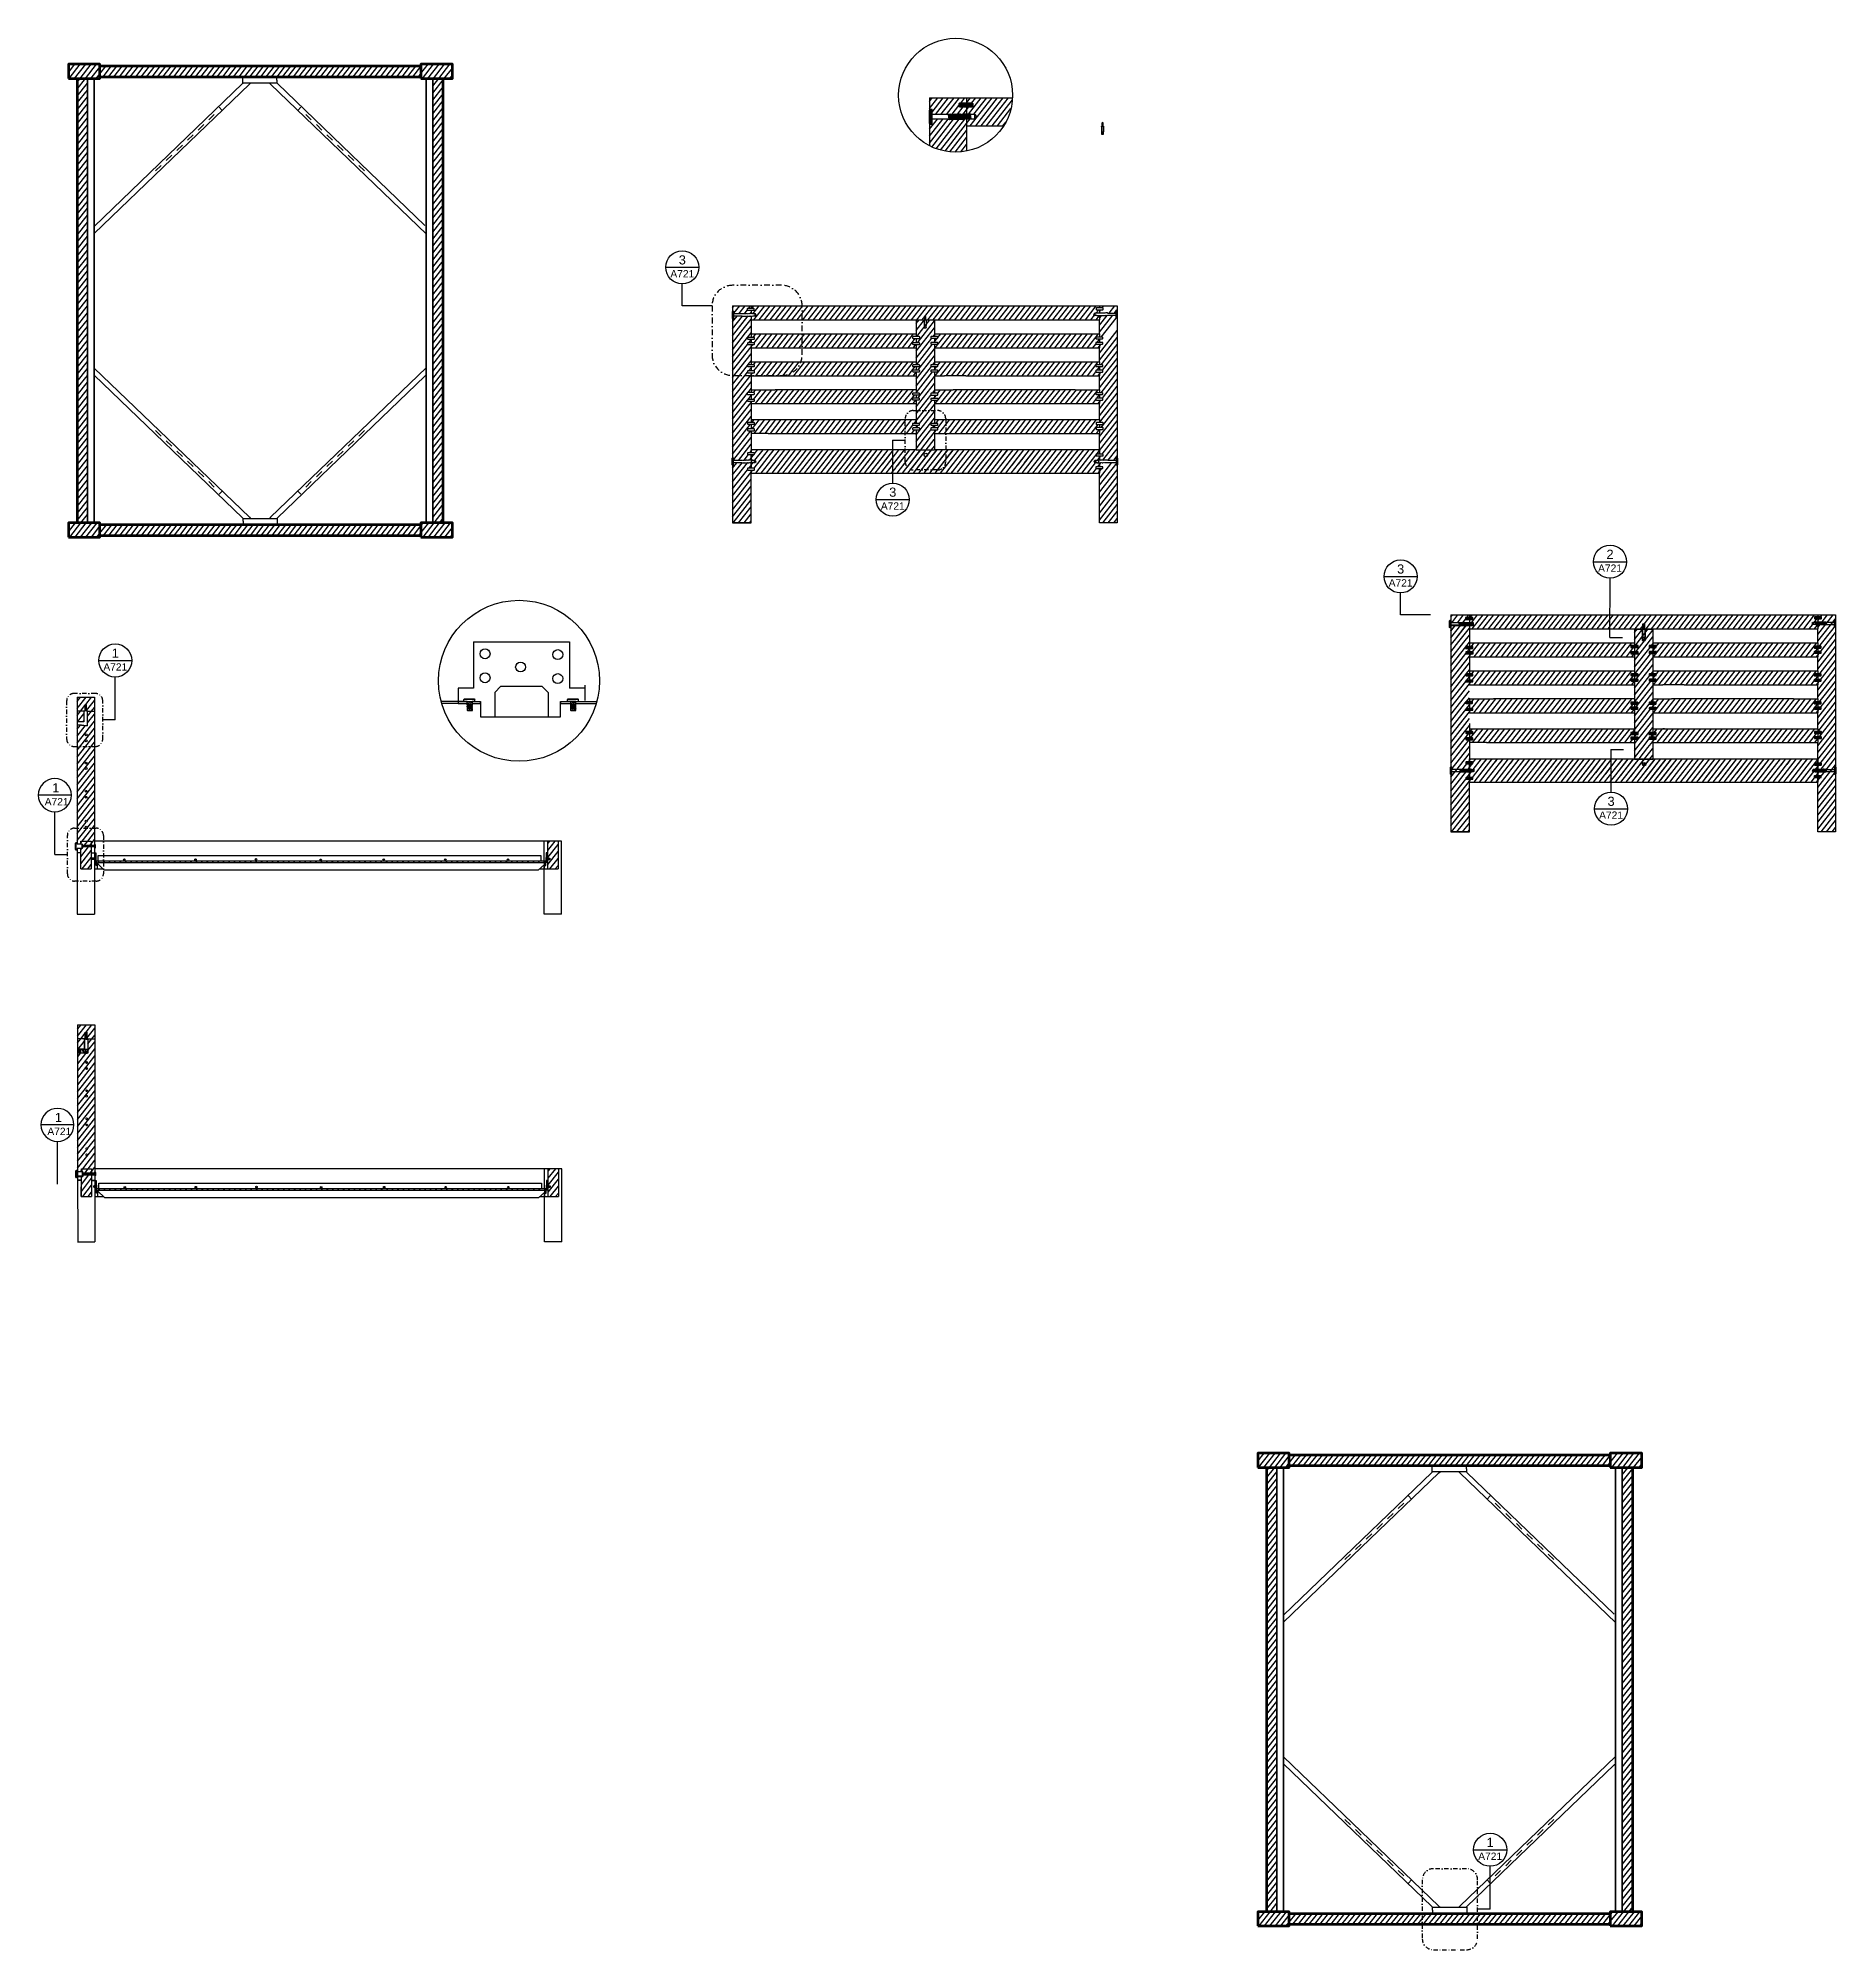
# Model space of a CAD drawing. Header units: millimetres. Extents: x -383 to 2872, y 639 to 2489.
# Drawn here: x 1017 to 1804, y 639 to 1476 of the extents above; entities that cross this region are included whole.
import ezdxf
from ezdxf.enums import TextEntityAlignment as Align

# ---------------------------------------------------------------- set-up
doc = ezdxf.new("R2010")
doc.units = ezdxf.units.MM
doc.linetypes.add('TRATTOPUNTO', pattern=[25.4, 12.7, -6.35, 0, -6.35])
doc.layers.add('A-ANNO-SYMB', color=3, linetype='Continuous', lineweight=18)
for name, color, linetype in [('ARREDI_attrezzature', 175, 'Continuous'), ('Chiodi', 1, 'Continuous'), ('particolari', 6, 'Continuous'), ('SELECTIONS', 6, 'Continuous'), ('struttura', 7, 'Continuous')]:
    doc.layers.add(name, color=color, linetype=linetype)
doc.styles.add('ARIAL', font='Arial.ttf')
doc.styles.get("Standard").update_dxf_attribs({"font": 'Arial.ttf'})
pattern_1 = [(52, (102.2741, 1088.6703), (-1.4775202, 1.1543653), [])]
pattern_2 = [(52, (819.2587, 1395.5645), (-1.47752, 1.154365), [])]
pattern_3 = [(52, (416.6777, 953.3833), (-1.4775202, 1.1543653), [])]
pattern_4 = [(52, (102.4518, 945.274), (-1.4775202, 1.1543653), [])]
pattern_5 = [(52, (622.8566, 480.8557), (-1.4775202, 1.1543653), [])]

# ---------------------------------------------------------------- blocks, each defined once
blk = doc.blocks.new('DETAGLI')
at = {"layer": 'SELECTIONS', "linetype": 'Continuous'}
blk.add_line((486.7, 356.2), (504.8, 356.2), dxfattribs=at)
blk.add_circle((495.7, 356.2), 9.05, dxfattribs=at)
at = {"layer": 'A-ANNO-SYMB', "linetype": 'Continuous'}
for tag, p in [('TAVOLA', (495.7, 362.8)), ('SEZIONE', (495.7, 354.7))]:
    blk.add_attdef(tag, text='', height=5, dxfattribs=at).set_placement(p, align=Align.TOP_CENTER)

msp = doc.modelspace()

# ---------------------------------------------------------------- hatches: boundary and pattern name
h = msp.add_hatch()
h.set_pattern_fill('ANSI31', color=256, scale=15, angle=7)
h.set_pattern_definition(pattern_2)
h.paths.add_polyline_path([(1420.38, 1445.91), (1420.38, 1447.03), (1420.75, 1447.27), (1423.74, 1447.27), (1423.74, 1449.62), (1407.52, 1449.62), (1407.52, 1444.28), (1408.05, 1444.66), (1408.68, 1444.66), (1408.68, 1442.29), (1415.87, 1442.29, -0.38635), (1416.29, 1442.32, -0.399895), (1416.72, 1442.33, -0.373421), (1417.13, 1442.35, -0.521011), (1417.54, 1442.32, -0.38577), (1417.96, 1442.34, -0.399895), (1418.39, 1442.36, -0.373354), (1418.79, 1442.38, -0.404719), (1419.23, 1442.39, -0.361918), (1419.62, 1442.4, -0.399895), (1420.05, 1442.41, -0.373354), (1420.46, 1442.43, -0.408153), (1420.89, 1442.44), (1420.9, 1442.37, -0.372902), (1421.31, 1442.39, -0.399895), (1421.74, 1442.4, -0.373354), (1422.15, 1442.42, -0.388309), (1422.57, 1442.44, -0.454283), (1422.97, 1442.43, -0.38577), (1423.39, 1442.46, -0.311142), (1423.74, 1442.53), (1423.74, 1445.67), (1420.75, 1445.67)])
h = msp.add_hatch()
h.set_pattern_fill('ANSI31', color=256, scale=15, angle=7)
h.set_pattern_definition(pattern_2)
h.paths.add_polyline_path([(1443.85, 1449.62), (1423.74, 1449.62), (1423.74, 1447.27), (1426.22, 1447.27), (1426.58, 1447.03), (1426.58, 1445.91), (1426.22, 1445.67), (1423.74, 1445.67), (1423.74, 1442.53, -0.078932), (1423.82, 1442.48, -0.373354), (1424.23, 1442.49, -0.424236), (1424.67, 1442.49, -0.346547), (1425.06, 1442.49, -0.412961), (1425.5, 1442.49), (1427.32, 1442.49), (1428.3, 1441.49), (1427.32, 1440.47), (1425.75, 1440.47), (1425.75, 1440.51, -0.42921), (1425.32, 1440.48, -0.455072), (1424.88, 1440.48, -0.375759), (1424.49, 1440.48, -0.430376), (1424.06, 1440.46, -0.311216), (1423.74, 1440.4), (1423.74, 1437.38), (1439.96, 1437.38, 0.130951)])
h = msp.add_hatch()
h.set_pattern_fill('ANSI31', color=256, scale=15, angle=7)
h.set_pattern_definition(pattern_2)
h.paths.add_polyline_path([(1423.74, 1440.4, -0.081794), (1423.66, 1440.45, -0.43902), (1423.22, 1440.44, -0.45849), (1422.84, 1440.45, -0.433302), (1422.41, 1440.41, -0.430376), (1421.98, 1440.39, -0.403275), (1421.58, 1440.37, -0.455072), (1421.13, 1440.38, -0.379606), (1420.74, 1440.38), (1420.73, 1440.43, -0.446169), (1420.3, 1440.4, -0.403275), (1419.89, 1440.39, -0.434924), (1419.46, 1440.37, -0.391239), (1419.06, 1440.36, -0.430376), (1418.63, 1440.35, -0.403275), (1418.22, 1440.33, -0.455072), (1417.78, 1440.33, -0.375759), (1417.39, 1440.34, -0.430376), (1416.96, 1440.32, -0.403275), (1416.56, 1440.3, -0.400391), (1416.15, 1440.27, -0.238896), (1415.87, 1440.29), (1408.68, 1440.29), (1408.68, 1437.95), (1408.05, 1437.95), (1407.52, 1438.34), (1407.52, 1428.64, 0.168914), (1423.74, 1426.33)])
at = {"layer": 'ARREDI_attrezzature'}
h = msp.add_hatch(dxfattribs=at)
h.set_pattern_fill('ANSI31', color=256, scale=15, angle=7)
h.set_pattern_definition(pattern_1)
h.paths.add_polyline_path([(1044.41, 1464.33), (1030.67, 1464.33), (1030.67, 1458.08), (1044.41, 1458.08)])
h = msp.add_hatch(dxfattribs=at)
h.set_pattern_fill('ANSI31', color=256, scale=15, angle=7)
h.set_pattern_definition(pattern_1)
h.paths.add_polyline_path([(1198.67, 1464.33), (1184.93, 1464.33), (1184.93, 1458.08), (1198.67, 1458.08)])
h = msp.add_hatch(dxfattribs=at)
h.set_pattern_fill('ANSI31', color=256, scale=15, angle=7)
h.set_pattern_definition(pattern_1)
h.paths.add_polyline_path([(1038.92, 1458.08), (1034.49, 1458.08), (1034.49, 1263.61), (1038.92, 1263.61)])
h = msp.add_hatch(dxfattribs=at)
h.set_pattern_fill('ANSI31', color=256, scale=15, angle=7)
h.set_pattern_definition(pattern_1)
h.paths.add_polyline_path([(1184.93, 1463.62), (1044.41, 1463.62), (1044.41, 1458.84), (1184.93, 1458.84)])
h = msp.add_hatch(dxfattribs=at)
h.set_pattern_fill('ANSI31', color=256, scale=15, angle=7)
h.set_pattern_definition(pattern_1)
h.paths.add_polyline_path([(1194.71, 1458.08), (1190.17, 1458.08), (1190.17, 1263.61), (1194.71, 1263.61)])
h = msp.add_hatch(dxfattribs=at)
h.set_pattern_fill('ANSI31', color=256, scale=15, angle=7)
h.set_pattern_definition(pattern_1)
h.paths.add_polyline_path([(1329.41, 1354.04), (1329.21, 1354.27, -0.756821), (1328.98, 1354.17), (1328.8, 1354.27, -0.670759), (1328.57, 1354.13), (1328.39, 1354.25, -0.655828), (1328.15, 1354.11), (1327.96, 1354.27, -0.670759), (1327.72, 1354.13), (1327.54, 1354.25, -0.65872), (1327.31, 1354.11), (1327.13, 1354.24, -0.670759), (1326.89, 1354.11), (1326.71, 1354.23, -0.675972), (1326.47, 1354.09), (1326.29, 1354.23, -0.670678), (1326.06, 1354.09), (1325.88, 1354.21, -0.675972), (1325.64, 1354.08), (1325.64, 1354.09), (1321.9, 1354.09), (1321.9, 1352.92), (1321.31, 1352.92), (1321.31, 1348.13, 0.168914), (1329.41, 1346.97)])
h.paths.add_polyline_path([(1321.9, 1355.09), (1321.9, 1356.28), (1321.59, 1356.28), (1321.59, 1352.92), (1321.9, 1352.92), (1321.9, 1354.09), (1321.9, 1354.09)], flags=16)
h = msp.add_hatch(dxfattribs=at)
h.set_pattern_fill('ANSI31', color=256, scale=15, angle=7)
h.set_pattern_definition(pattern_1)
h.paths.add_polyline_path([(1400.12, 1345.02), (1400.31, 1345.14), (1401.69, 1345.14), (1401.69, 1346.38), (1329.41, 1346.38), (1329.41, 1344.81), (1330.91, 1344.81), (1330.91, 1344.13), (1330.73, 1344.01), (1329.41, 1344.01), (1329.41, 1342.46), (1330.99, 1342.46), (1330.99, 1341.78), (1330.8, 1341.66), (1329.41, 1341.66), (1329.41, 1340.26), (1401.69, 1340.26), (1401.69, 1341.66), (1400.12, 1341.66), (1400.12, 1342.34), (1400.31, 1342.46), (1401.69, 1342.46), (1401.69, 1344.34), (1400.12, 1344.34)])
h = msp.add_hatch(dxfattribs=at)
h.set_pattern_fill('ANSI31', color=256, scale=15, angle=7)
h.set_pattern_definition(pattern_1)
h.paths.add_polyline_path([(1480.3, 1342.51), (1480.49, 1342.63), (1481.96, 1342.63), (1481.96, 1344.12), (1480.3, 1344.12), (1480.3, 1344.81), (1480.49, 1344.92), (1481.96, 1344.92), (1481.96, 1346.38), (1423.46, 1346.38), (1414.08, 1346.38), (1409.69, 1346.38), (1409.69, 1345.23), (1411.18, 1345.23), (1411.18, 1344.55), (1411, 1344.43), (1409.69, 1344.43), (1409.69, 1342.59), (1411.23, 1342.59), (1411.23, 1341.91), (1411.05, 1341.79), (1409.69, 1341.79), (1409.69, 1340.26), (1414.08, 1340.26), (1423.46, 1340.26), (1481.96, 1340.26), (1481.96, 1341.83), (1480.3, 1341.83)])
h = msp.add_hatch(dxfattribs=at)
h.set_pattern_fill('ANSI31', color=256, scale=15, angle=7)
h.set_pattern_definition(pattern_1)
h.paths.add_polyline_path([(1401.69, 1332), (1400.12, 1332), (1400.12, 1332.69), (1400.31, 1332.8), (1401.69, 1332.8), (1401.69, 1334.15), (1329.41, 1334.15), (1329.41, 1332.82), (1330.91, 1332.82), (1330.91, 1332.13), (1330.73, 1332.02), (1329.41, 1332.02), (1329.41, 1330.09), (1330.99, 1330.09), (1330.99, 1329.41), (1330.8, 1329.29), (1329.41, 1329.29), (1329.41, 1328.03), (1401.69, 1328.03), (1401.69, 1329.69), (1400.12, 1329.69), (1400.12, 1330.37), (1400.31, 1330.49), (1401.69, 1330.49)])
h = msp.add_hatch(dxfattribs=at)
h.set_pattern_fill('ANSI31', color=256, scale=15, angle=7)
h.set_pattern_definition(pattern_1)
h.paths.add_polyline_path([(1480.3, 1330.28), (1480.49, 1330.4), (1481.96, 1330.4), (1481.96, 1331.99), (1480.3, 1331.99), (1480.3, 1332.67), (1480.49, 1332.79), (1481.96, 1332.79), (1481.96, 1334.15), (1423.46, 1334.15), (1414.08, 1334.15), (1409.69, 1334.15), (1409.69, 1332.85), (1411.18, 1332.85), (1411.18, 1332.17), (1411, 1332.05), (1409.69, 1332.05), (1409.69, 1330.49), (1411.23, 1330.49), (1411.23, 1329.8), (1411.05, 1329.69), (1409.69, 1329.69), (1409.69, 1328.03), (1414.08, 1328.03), (1423.46, 1328.03), (1481.96, 1328.03), (1481.96, 1329.6), (1480.3, 1329.6)])
h = msp.add_hatch(dxfattribs=at)
h.set_pattern_fill('ANSI31', color=256, scale=15, angle=7)
h.set_pattern_definition(pattern_1)
h.paths.add_polyline_path([(1401.69, 1319.62), (1400.08, 1319.62), (1400.08, 1320.3), (1400.26, 1320.42), (1401.69, 1320.42), (1401.69, 1321.91), (1392.71, 1321.91), (1340, 1321.91), (1329.41, 1321.91), (1329.41, 1320.67), (1330.85, 1320.67), (1330.85, 1319.98), (1330.67, 1319.87), (1329.41, 1319.87), (1329.41, 1317.67), (1330.92, 1317.67), (1330.92, 1316.99), (1330.74, 1316.87), (1329.41, 1316.87), (1329.41, 1315.8), (1336.95, 1315.8), (1395.77, 1315.8), (1401.69, 1315.8), (1401.69, 1317.44), (1400.08, 1317.44), (1400.08, 1318.12), (1400.26, 1318.24), (1401.69, 1318.24)])
h = msp.add_hatch(dxfattribs=at)
h.set_pattern_fill('ANSI31', color=256, scale=15, angle=7)
h.set_pattern_definition(pattern_1)
h.paths.add_polyline_path([(1481.96, 1319.76), (1480.35, 1319.76), (1480.35, 1320.44), (1480.54, 1320.56), (1481.96, 1320.56), (1481.96, 1321.91), (1471.32, 1321.91), (1417.86, 1321.91), (1414.08, 1321.91), (1409.69, 1321.91), (1409.69, 1320.38), (1411.23, 1320.38), (1411.23, 1319.69), (1411.04, 1319.58), (1409.69, 1319.58), (1409.69, 1318.1), (1411.27, 1318.1), (1411.27, 1317.42), (1411.09, 1317.3), (1409.69, 1317.3), (1409.69, 1315.8), (1414.08, 1315.8), (1414.81, 1315.8), (1474.38, 1315.8), (1481.96, 1315.8), (1481.96, 1317.37), (1480.35, 1317.37), (1480.35, 1318.06), (1480.54, 1318.17), (1481.96, 1318.17)])
h = msp.add_hatch(dxfattribs=at)
h.set_pattern_fill('ANSI31', color=256, scale=15, angle=7)
h.set_pattern_definition(pattern_1)
h.paths.add_polyline_path([(1400.09, 1307.05), (1400.28, 1307.16), (1401.69, 1307.16), (1401.69, 1308.8), (1395.77, 1308.8), (1336.95, 1308.8), (1329.41, 1308.8), (1329.41, 1307.59), (1330.98, 1307.59), (1330.98, 1306.91), (1330.79, 1306.79), (1329.41, 1306.79), (1329.41, 1304.76), (1330.99, 1304.76), (1330.99, 1304.08), (1330.81, 1303.96), (1329.41, 1303.96), (1329.41, 1302.77), (1336.95, 1302.77), (1395.77, 1302.77), (1401.69, 1302.77), (1401.69, 1303.56), (1401.69, 1304.35), (1400.14, 1304.35), (1400.14, 1305.03), (1400.32, 1305.15), (1401.69, 1305.15), (1401.69, 1306.36), (1400.09, 1306.36)])
h = msp.add_hatch(dxfattribs=at)
h.set_pattern_fill('ANSI31', color=256, scale=15, angle=7)
h.set_pattern_definition(pattern_1)
h.paths.add_polyline_path([(1480.45, 1305.17), (1480.63, 1305.29), (1481.96, 1305.29), (1481.96, 1306.74), (1480.45, 1306.74), (1480.45, 1307.42), (1480.63, 1307.54), (1481.96, 1307.54), (1481.96, 1308.8), (1474.38, 1308.8), (1414.81, 1308.8), (1414.08, 1308.8), (1409.69, 1308.8), (1409.69, 1307.16), (1411.16, 1307.16), (1411.16, 1306.48), (1410.98, 1306.36), (1409.69, 1306.36), (1409.69, 1305.15), (1411.21, 1305.15), (1411.21, 1304.47), (1411.02, 1304.35), (1409.69, 1304.35), (1409.69, 1303.56), (1409.69, 1302.77), (1481.96, 1302.77), (1481.96, 1304.49), (1480.45, 1304.49)])
h = msp.add_hatch(dxfattribs=at)
h.set_pattern_fill('ANSI31', color=256, scale=15, angle=7)
h.set_pattern_definition(pattern_1)
h.paths.add_polyline_path([(1409.69, 1300.03, 0.164876), (1401.69, 1300.23), (1401.69, 1295.57), (1409.69, 1295.57)])
h = msp.add_hatch(dxfattribs=at)
h.set_pattern_fill('ANSI31', color=256, scale=15, angle=7)
h.set_pattern_definition(pattern_1)
h.paths.add_polyline_path([(1395.24, 1295.57), (1329.41, 1295.57), (1329.41, 1294.3), (1330.91, 1294.3), (1330.91, 1293.62), (1330.73, 1293.5), (1329.41, 1293.5), (1329.41, 1287.49), (1330.91, 1287.49), (1330.91, 1286.81), (1330.73, 1286.69), (1329.41, 1286.69), (1329.41, 1285.39), (1393.27, 1285.39, -0.059662), (1392.92, 1288.33, -0.156219)])
h.paths.add_polyline_path([(1331.6, 1290.54), (1331.11, 1290.03), (1330.69, 1290.03, -0.391459), (1329.83, 1290, -0.238948), (1329.7, 1290.03), (1329.67, 1290.2, -0.161103), (1329.62, 1290.6), (1329.56, 1291.04, -0.42316), (1329.78, 1291.04, -0.313276), (1329.96, 1291.05, -0.242884), (1330.54, 1291.04), (1331.11, 1291.04)], flags=16)
h.paths.add_polyline_path([(1330.11, 1290.03, -0.400391), (1329.91, 1290.01), (1329.77, 1291.02), (1329.77, 1291.05), (1329.93, 1290.91, -0.679722), (1330.18, 1291.05), (1330.32, 1290.05), (1330.32, 1290.03), (1330.32, 1290.05, -0.42921)], flags=0)
h = msp.add_hatch(dxfattribs=at)
h.set_pattern_fill('ANSI31', color=256, scale=15, angle=7)
h.set_pattern_definition(pattern_1)
edge = h.paths.add_edge_path()
edge.add_line((1481.96, 1295.57), (1329.41, 1295.57))
edge.add_line((1423.46, 1285.39), (1481.62, 1285.39))
edge.add_line((1413.74, 1285.39), (1423.46, 1285.39))
h = msp.add_hatch(dxfattribs=at)
h.set_pattern_fill('ANSI31', color=256, scale=15, angle=7)
h.set_pattern_definition(pattern_1)
edge = h.paths.add_edge_path()
edge.add_arc((1405.89, 1293.31), 0.766, 0, 360)
edge = h.paths.add_edge_path()
edge.add_line((1419.18, 1295.45), (1395.24, 1295.57))
edge.add_arc((1405.39, 1288.33), 12.46, 144.48437, 180)
edge.add_arc((1405.39, 1288.33), 12.46, 180, 193.65731)
edge.add_line((1393.27, 1285.39), (1413.74, 1285.39))
edge.add_line((1413.74, 1285.39), (1417.5, 1285.39))
edge.add_arc((1405.39, 1288.33), 12.46, 346.34269, 360)
edge.add_arc((1430.8, 1289.59), 13.01, 153.23067, 185.56187, ccw=False)
h = msp.add_hatch(dxfattribs=at)
h.set_pattern_fill('ANSI31', color=256, scale=15, angle=7)
h.set_pattern_definition(pattern_1)
h.paths.add_polyline_path([(1044.41, 1263.61), (1030.67, 1263.61), (1030.67, 1257.37), (1044.41, 1257.37)])
h = msp.add_hatch(dxfattribs=at)
h.set_pattern_fill('ANSI31', color=256, scale=15, angle=7)
h.set_pattern_definition(pattern_1)
h.paths.add_polyline_path([(1198.67, 1263.61), (1184.93, 1263.61), (1184.93, 1257.37), (1198.67, 1257.37)])
h = msp.add_hatch(dxfattribs=at)
h.set_pattern_fill('ANSI31', color=256, scale=15, angle=7)
h.set_pattern_definition(pattern_1)
h.paths.add_polyline_path([(1102.63, 1262.87), (1044.41, 1262.87), (1044.41, 1258.08), (1102.63, 1258.08)])
h = msp.add_hatch(dxfattribs=at)
h.set_pattern_fill('ANSI31', color=256, scale=15, angle=7)
h.set_pattern_definition(pattern_1)
h.paths.add_polyline_path([(1126.83, 1262.87), (1102.63, 1262.87), (1102.63, 1258.08), (1126.83, 1258.08)])
h = msp.add_hatch(dxfattribs=at)
h.set_pattern_fill('ANSI31', color=256, scale=15, angle=7)
h.set_pattern_definition(pattern_1)
h.paths.add_polyline_path([(1184.93, 1262.87), (1126.83, 1262.87), (1126.83, 1258.08), (1184.93, 1258.08)])
h = msp.add_hatch(dxfattribs=at)
h.set_pattern_fill('ANSI31', color=256, scale=15, angle=7)
h.set_pattern_definition([(52, (996.2414, 1209.106), (-1.47752, 1.1543653), [])])
edge = h.paths.add_edge_path()
edge.add_line((1795.43, 1220.07), (1795.22, 1220.08))
edge.add_arc((1795.34, 1219.99), 0.147, 54.78156, 141.95807, ccw=False)
edge.add_line((1795.42, 1220.11), (1795.61, 1219.97))
edge.add_arc((1795.75, 1219.99), 0.147, 52.40518, 187.81347, ccw=False)
edge.add_line((1795.84, 1220.11), (1796.02, 1219.99))
edge.add_arc((1796.17, 1220.01), 0.147, 0, 187.81347, ccw=False)
edge.add_line((1796.32, 1220.01), (1796.34, 1221.77))
edge.add_line((1796.34, 1221.77), (1795, 1221.77))
edge.add_line((1795, 1221.77), (1795, 1221.65))
edge.add_line((1795, 1221.65), (1794.81, 1221.76))
edge.add_line((1794.81, 1221.76), (1794.81, 1222.33))
edge.add_line((1794.81, 1222.33), (1795, 1222.45))
edge.add_line((1795, 1222.45), (1795, 1222.33))
edge.add_line((1795, 1222.33), (1796.37, 1222.33))
edge.add_line((1796.37, 1222.33), (1796.37, 1223.33))
edge.add_line((1796.37, 1223.33), (1643.82, 1223.33))
edge.add_line((1643.82, 1223.33), (1643.82, 1222.17))
edge.add_line((1643.82, 1222.17), (1645.06, 1221.98))
edge.add_line((1645.06, 1221.98), (1645.06, 1222.17))
edge.add_line((1645.06, 1222.17), (1645.24, 1222.04))
edge.add_line((1645.24, 1222.04), (1645.24, 1221.47))
edge.add_line((1645.24, 1221.47), (1645.06, 1221.36))
edge.add_line((1645.06, 1221.36), (1645.06, 1221.47))
edge.add_line((1645.06, 1221.47), (1643.82, 1221.47))
edge.add_line((1643.82, 1221.47), (1643.82, 1217.21))
edge.add_line((1643.82, 1217.21), (1728.48, 1217.21))
edge.add_line((1728.48, 1217.21), (1737.86, 1217.21))
edge.add_line((1737.86, 1217.21), (1796.37, 1217.21))
edge.add_line((1796.37, 1217.21), (1796.11, 1219.99))
edge.add_arc((1795.96, 1219.99), 0.147, 0, 141.95807)
edge.add_arc((1795.74, 1219.98), 0.147, 45.7225, 136.10127)
edge.add_arc((1795.54, 1219.97), 0.147, 48.24934, 138.86597)
edge.add_arc((1795.32, 1219.97), 0.147, 40.99019, 245.00105)
edge.add_line((1795.25, 1219.84), (1795.36, 1219.08))
edge.add_line((1795.36, 1219.08), (1795.56, 1219.07))
edge.add_line((1795.56, 1219.07), (1795.43, 1220.07))
edge = h.paths.add_edge_path(flags=16)
edge.add_line((1646.12, 1219.4), (1645.63, 1218.89))
edge.add_line((1645.63, 1218.89), (1644.82, 1218.89))
edge.add_arc((1644.73, 1219.01), 0.147, 228.24934, 310.45378, ccw=False)
edge.add_arc((1644.52, 1218.99), 0.147, 220.99019, 318.86597, ccw=False)
edge.add_arc((1644.31, 1219.01), 0.147, 228.24934, 310.62589, ccw=False)
edge.add_arc((1644.08, 1219.02), 0.182, 214.76869, 317.40749, ccw=False)
edge.add_line((1643.93, 1218.92), (1643.87, 1219.89))
edge.add_line((1643.87, 1219.89), (1643.87, 1219.9))
edge.add_line((1643.87, 1219.9), (1643.87, 1219.89))
edge.add_arc((1643.98, 1219.78), 0.155, 51.23452, 135.03636, ccw=False)
edge.add_arc((1644.19, 1219.8), 0.155, 43.92714, 135.88079, ccw=False)
edge.add_arc((1644.4, 1219.78), 0.155, 51.23452, 127.68895, ccw=False)
edge.add_arc((1644.61, 1219.79), 0.155, 46.12589, 135.88079, ccw=False)
edge.add_line((1644.72, 1219.91), (1645.63, 1219.91))
edge.add_line((1645.63, 1219.91), (1646.12, 1219.4))
h.paths.add_polyline_path([(1644.84, 1218.91), (1644.84, 1218.89), (1644.71, 1219.91), (1644.71, 1219.91)], flags=0)
h.paths.add_polyline_path([(1644.43, 1218.92), (1644.43, 1218.88), (1644.29, 1219.89), (1644.29, 1219.92)], flags=0)
h.paths.add_polyline_path([(1793.74, 1219.58), (1794.23, 1220.09), (1795.01, 1220.09), (1795.15, 1219.08), (1795.15, 1219.07), (1795.15, 1219.08), (1794.23, 1219.08)], flags=16)
h = msp.add_hatch(dxfattribs=at)
h.set_pattern_fill('ANSI31', color=256, scale=15, angle=7)
h.set_pattern_definition(pattern_3)
h.paths.add_polyline_path([(1796.37, 1198.86), (1796.37, 1204.98), (1796.37, 1211.09), (1796.37, 1217.21), (1796.37, 1223.33), (1804.09, 1223.33), (1804.09, 1128.33), (1796.37, 1128.33), (1796.37, 1160.28), (1796.37, 1167.48), (1796.37, 1173.51), (1796.37, 1180.51), (1796.37, 1186.63), (1796.37, 1192.74)])
h = msp.add_hatch(dxfattribs=at)
h.set_pattern_fill('ANSI31', color=256, scale=15, angle=7)
h.set_pattern_definition(pattern_3)
h.paths.add_polyline_path([(1643.82, 1194.01), (1642.29, 1194.01), (1642.29, 1194.69), (1642.47, 1194.81), (1643.82, 1194.81), (1643.82, 1196.73), (1642.22, 1196.73), (1642.22, 1197.41), (1642.4, 1197.53), (1643.82, 1197.53), (1643.82, 1198.86), (1643.82, 1206.37), (1642.29, 1206.37), (1642.29, 1207.05), (1642.47, 1207.17), (1643.82, 1207.17), (1643.82, 1208.73), (1642.22, 1208.73), (1642.22, 1209.41), (1642.4, 1209.53), (1643.82, 1209.53), (1643.82, 1211.09), (1643.82, 1211.69, -0.168914), (1635.71, 1212.84), (1635.71, 1128.33), (1643.82, 1128.33), (1643.82, 1150.1), (1643.82, 1150.1), (1643.82, 1151.4), (1642.21, 1151.4), (1642.21, 1152.08), (1642.4, 1152.2), (1643.82, 1152.2), (1643.82, 1158.21), (1642.21, 1158.21), (1642.21, 1158.89), (1642.4, 1159.01), (1643.82, 1159.01), (1643.82, 1160.28), (1643.82, 1168.68), (1642.3, 1168.68), (1642.3, 1169.36), (1642.48, 1169.48), (1643.82, 1169.48), (1643.82, 1171.5), (1642.28, 1171.5), (1642.28, 1172.18), (1642.46, 1172.3), (1643.82, 1172.3), (1643.82, 1175.83), (1643.82, 1181.58), (1642.23, 1181.58), (1642.23, 1182.27), (1642.41, 1182.38), (1643.82, 1182.38), (1643.82, 1184.58), (1642.15, 1184.58), (1642.15, 1185.26), (1642.34, 1185.38), (1643.82, 1185.38), (1643.82, 1186.63)])
h = msp.add_hatch(dxfattribs=at)
h.set_pattern_fill('ANSI31', color=256, scale=15, angle=7)
h.set_pattern_definition(pattern_3)
h.paths.add_polyline_path([(1714.53, 1209.73), (1714.71, 1209.85), (1716.09, 1209.85), (1716.09, 1211.09), (1643.82, 1211.09), (1643.82, 1209.53), (1645.32, 1209.53), (1645.32, 1208.84), (1645.13, 1208.73), (1643.82, 1208.73), (1643.82, 1207.17), (1645.39, 1207.17), (1645.39, 1206.49), (1645.21, 1206.37), (1643.82, 1206.37), (1643.82, 1204.98), (1716.09, 1204.98), (1716.09, 1206.37), (1714.53, 1206.37), (1714.53, 1207.05), (1714.71, 1207.17), (1716.09, 1207.17), (1716.09, 1209.05), (1714.53, 1209.05)])
h = msp.add_hatch(dxfattribs=at)
h.set_pattern_fill('ANSI31', color=256, scale=15, angle=7)
h.set_pattern_definition(pattern_3)
h.paths.add_polyline_path([(1794.71, 1207.23), (1794.89, 1207.35), (1796.37, 1207.35), (1796.37, 1208.84), (1794.71, 1208.84), (1794.71, 1209.52), (1794.89, 1209.64), (1796.37, 1209.64), (1796.37, 1211.09), (1737.86, 1211.09), (1728.48, 1211.09), (1724.09, 1211.09), (1724.09, 1209.94), (1725.59, 1209.94), (1725.59, 1209.26), (1725.4, 1209.14), (1724.09, 1209.14), (1724.09, 1207.31), (1725.63, 1207.31), (1725.63, 1206.62), (1725.45, 1206.51), (1724.09, 1206.51), (1724.09, 1204.98), (1728.48, 1204.98), (1737.86, 1204.98), (1796.37, 1204.98), (1796.37, 1206.55), (1794.71, 1206.55)])
h = msp.add_hatch(dxfattribs=at)
h.set_pattern_fill('ANSI31', color=256, scale=15, angle=7)
h.set_pattern_definition(pattern_3)
h.paths.add_polyline_path([(1716.09, 1196.72), (1714.53, 1196.72), (1714.53, 1197.4), (1714.71, 1197.52), (1716.09, 1197.52), (1716.09, 1198.86), (1643.82, 1198.86), (1643.82, 1197.53), (1645.32, 1197.53), (1645.32, 1196.85), (1645.14, 1196.73), (1643.82, 1196.73), (1643.82, 1194.81), (1645.39, 1194.81), (1645.39, 1194.12), (1645.21, 1194.01), (1643.82, 1194.01), (1643.82, 1192.74), (1716.09, 1192.74), (1716.09, 1194.4), (1714.53, 1194.4), (1714.53, 1195.08), (1714.71, 1195.2), (1716.09, 1195.2)])
h = msp.add_hatch(dxfattribs=at)
h.set_pattern_fill('ANSI31', color=256, scale=15, angle=7)
h.set_pattern_definition(pattern_3)
h.paths.add_polyline_path([(1794.71, 1194.99), (1794.89, 1195.11), (1796.37, 1195.11), (1796.37, 1196.7), (1794.71, 1196.7), (1794.71, 1197.38), (1794.89, 1197.5), (1796.37, 1197.5), (1796.37, 1198.86), (1737.86, 1198.86), (1728.48, 1198.86), (1724.09, 1198.86), (1724.09, 1197.56), (1725.59, 1197.56), (1725.59, 1196.88), (1725.4, 1196.76), (1724.09, 1196.76), (1724.09, 1195.2), (1725.63, 1195.2), (1725.63, 1194.52), (1725.45, 1194.4), (1724.09, 1194.4), (1724.09, 1192.74), (1728.48, 1192.74), (1737.86, 1192.74), (1796.37, 1192.74), (1796.37, 1194.31), (1794.71, 1194.31)])
h = msp.add_hatch(dxfattribs=at)
h.set_pattern_fill('ANSI31', color=256, scale=15, angle=7)
h.set_pattern_definition(pattern_1)
h.paths.add_polyline_path([(1037.84, 1183.93), (1038.2, 1184.14), (1038.56, 1183.93), (1038.56, 1181.21), (1039.02, 1181.21), (1041.98, 1181.21), (1041.98, 1187.36), (1034.49, 1187.36), (1034.49, 1181.21), (1037.38, 1181.21), (1037.84, 1181.21)])
h = msp.add_hatch(dxfattribs=at)
h.set_pattern_fill('ANSI31', color=256, scale=15, angle=7)
h.set_pattern_definition(pattern_1)
h.paths.add_polyline_path([(1041.98, 1181.21), (1039.02, 1181.21), (1039.02, 1174.75), (1037.38, 1174.75), (1037.38, 1175.15), (1036.39, 1175.15), (1034.49, 1175.15), (1034.49, 1123.07), (1036.11, 1123.07), (1036.11, 1124.36), (1040.57, 1124.36), (1040.57, 1122.45), (1041.98, 1122.45)])
h.paths.add_polyline_path([(1038.83, 1170.88, -1), (1038.03, 1170.88, -1)], flags=16)
h.paths.add_polyline_path([(1038.83, 1168.24, -1), (1038.03, 1168.24, -1)], flags=16)
h.paths.add_polyline_path([(1038.83, 1158.5, -1), (1038.03, 1158.5, -1)], flags=16)
h.paths.add_polyline_path([(1038.82, 1156.14, -1), (1038.02, 1156.14, -1)], flags=16)
h.paths.add_polyline_path([(1038.84, 1146.16, -1), (1038.03, 1146.16, -1)], flags=16)
h.paths.add_polyline_path([(1038.84, 1143.52, -1), (1038.03, 1143.52, -1)], flags=16)
h.paths.add_polyline_path([(1038.83, 1133.09, -1), (1038.03, 1133.09, -1)], flags=16)
h.paths.add_polyline_path([(1038.83, 1130.45, -1), (1038.03, 1130.45, -1)], flags=16)
h = msp.add_hatch(dxfattribs=at)
h.set_pattern_fill('ANSI31', color=256, scale=15, angle=7)
h.set_pattern_definition(pattern_1)
h.paths.add_polyline_path([(1037.38, 1181.21), (1034.49, 1181.21), (1034.49, 1176.57), (1036.39, 1176.57), (1037.38, 1176.57)])
h = msp.add_hatch(dxfattribs=at)
h.set_pattern_fill('ANSI31', color=256, scale=15, angle=7)
h.set_pattern_definition(pattern_3)
h.paths.add_polyline_path([(1716.09, 1184.34), (1714.48, 1184.34), (1714.48, 1185.02), (1714.66, 1185.14), (1716.09, 1185.14), (1716.09, 1186.63), (1707.11, 1186.63), (1654.41, 1186.63), (1643.82, 1186.63), (1643.82, 1185.38), (1645.25, 1185.38), (1645.25, 1184.7), (1645.07, 1184.58), (1643.82, 1184.58), (1643.82, 1182.38), (1645.33, 1182.38), (1645.33, 1181.7), (1645.14, 1181.58), (1643.82, 1181.58), (1643.82, 1180.51), (1651.35, 1180.51), (1710.17, 1180.51), (1716.09, 1180.51), (1716.09, 1182.15), (1714.48, 1182.15), (1714.48, 1182.83), (1714.66, 1182.95), (1716.09, 1182.95)])
h = msp.add_hatch(dxfattribs=at)
h.set_pattern_fill('ANSI31', color=256, scale=15, angle=7)
h.set_pattern_definition(pattern_3)
h.paths.add_polyline_path([(1796.37, 1184.47), (1794.76, 1184.47), (1794.76, 1185.15), (1794.94, 1185.27), (1796.37, 1185.27), (1796.37, 1186.63), (1785.73, 1186.63), (1732.26, 1186.63), (1728.48, 1186.63), (1724.09, 1186.63), (1724.09, 1185.09), (1725.63, 1185.09), (1725.63, 1184.41), (1725.45, 1184.29), (1724.09, 1184.29), (1724.09, 1182.82), (1725.68, 1182.82), (1725.68, 1182.13), (1725.49, 1182.02), (1724.09, 1182.02), (1724.09, 1180.51), (1728.48, 1180.51), (1729.21, 1180.51), (1788.78, 1180.51), (1796.37, 1180.51), (1796.37, 1182.09), (1794.76, 1182.09), (1794.76, 1182.77), (1794.94, 1182.89), (1796.37, 1182.89)])
h = msp.add_hatch(dxfattribs=at)
h.set_pattern_fill('ANSI31', color=256, scale=15, angle=7)
h.set_pattern_definition(pattern_3)
h.paths.add_polyline_path([(1714.5, 1171.76), (1714.68, 1171.88), (1716.09, 1171.88), (1716.09, 1173.51), (1710.17, 1173.51), (1651.35, 1173.51), (1643.82, 1173.51), (1643.82, 1172.3), (1645.38, 1172.3), (1645.38, 1171.62), (1645.2, 1171.5), (1643.82, 1171.5), (1643.82, 1169.48), (1645.4, 1169.48), (1645.4, 1168.79), (1645.21, 1168.68), (1643.82, 1168.68), (1643.82, 1167.48), (1651.35, 1167.48), (1710.17, 1167.48), (1716.09, 1167.48), (1716.09, 1168.27), (1716.09, 1169.03), (1714.51, 1169.03), (1714.51, 1169.75), (1714.73, 1169.89), (1716.09, 1169.89), (1716.09, 1171.08), (1714.5, 1171.08)])
h = msp.add_hatch(dxfattribs=at)
h.set_pattern_fill('ANSI31', color=256, scale=15, angle=7)
h.set_pattern_definition(pattern_3)
h.paths.add_polyline_path([(1794.85, 1169.89), (1795.03, 1170), (1796.37, 1170), (1796.37, 1171.45), (1794.85, 1171.45), (1794.85, 1172.13), (1795.03, 1172.25), (1796.37, 1172.25), (1796.37, 1173.51), (1788.78, 1173.51), (1729.21, 1173.51), (1728.48, 1173.51), (1724.09, 1173.51), (1724.09, 1171.88), (1725.56, 1171.88), (1725.56, 1171.19), (1725.38, 1171.08), (1724.09, 1171.08), (1724.09, 1169.86), (1725.61, 1169.86), (1725.61, 1169.18), (1725.43, 1169.06), (1724.09, 1169.06), (1724.09, 1168.27), (1724.09, 1167.48), (1796.37, 1167.48), (1796.37, 1169.2), (1794.85, 1169.2)])
h = msp.add_hatch(dxfattribs=at)
h.set_pattern_fill('ANSI31', color=256, scale=15, angle=7)
h.set_pattern_definition(pattern_3)
h.paths.add_polyline_path([(1724.09, 1164.74, 0.164876), (1716.09, 1164.95), (1716.09, 1160.28), (1724.09, 1160.28)])
h = msp.add_hatch(dxfattribs=at)
h.set_pattern_fill('ANSI31', color=256, scale=15, angle=7)
h.set_pattern_definition(pattern_3)
h.paths.add_polyline_path([(1709.64, 1160.28), (1643.82, 1160.28), (1643.82, 1159.01), (1645.31, 1159.01), (1645.31, 1158.33), (1645.13, 1158.21), (1643.82, 1158.21), (1643.82, 1152.2), (1645.31, 1152.2), (1645.31, 1151.52), (1645.13, 1151.4), (1643.82, 1151.4), (1643.82, 1150.1), (1707.68, 1150.1, -0.059662), (1707.33, 1153.04, -0.156219)])
h.paths.add_polyline_path([(1646, 1155.25), (1645.51, 1154.74), (1645.09, 1154.74, -0.391459), (1644.23, 1154.71, -0.238948), (1644.1, 1154.74), (1644.08, 1154.91, -0.161103), (1644.02, 1155.31), (1643.96, 1155.75, -0.42316), (1644.19, 1155.75, -0.313276), (1644.36, 1155.76, -0.242884), (1644.95, 1155.75), (1645.51, 1155.75)], flags=16)
h.paths.add_polyline_path([(1644.51, 1154.74, -0.400391), (1644.31, 1154.72), (1644.17, 1155.74), (1644.17, 1155.76), (1644.34, 1155.62, -0.679722), (1644.59, 1155.76), (1644.73, 1154.76), (1644.73, 1154.74), (1644.72, 1154.76, -0.42921)], flags=0)
h = msp.add_hatch(dxfattribs=at)
h.set_pattern_fill('ANSI31', color=256, scale=15, angle=7)
h.set_pattern_definition(pattern_3)
edge = h.paths.add_edge_path()
edge.add_line((1796.37, 1160.28), (1643.82, 1160.28))
edge.add_line((1737.86, 1150.1), (1796.02, 1150.1))
edge.add_line((1728.14, 1150.1), (1737.86, 1150.1))
h = msp.add_hatch(dxfattribs=at)
h.set_pattern_fill('ANSI31', color=256, scale=15, angle=7)
h.set_pattern_definition(pattern_3)
edge = h.paths.add_edge_path()
edge.add_line((1796.37, 1160.28), (1643.82, 1160.28))
edge.add_line((1796.37, 1160.28), (1796.37, 1150.1))
edge.add_line((1796.02, 1150.1), (1796.37, 1150.1))
edge.add_line((1737.86, 1150.1), (1796.02, 1150.1))
h = msp.add_hatch(dxfattribs=at)
h.set_pattern_fill('ANSI31', color=256, scale=15, angle=7)
h.set_pattern_definition(pattern_3)
edge = h.paths.add_edge_path()
edge.add_arc((1720.3, 1158.03), 0.766, 0, 360)
edge = h.paths.add_edge_path()
edge.add_line((1733.59, 1160.16), (1709.64, 1160.28))
edge.add_arc((1719.79, 1153.04), 12.46, 144.48437, 180)
edge.add_arc((1719.79, 1153.04), 12.46, 180, 193.65731)
edge.add_line((1707.68, 1150.1), (1728.14, 1150.1))
edge.add_line((1728.14, 1150.1), (1731.9, 1150.1))
edge.add_arc((1719.79, 1153.04), 12.46, 346.34269, 360)
edge.add_arc((1745.2, 1154.3), 13.01, 153.23067, 185.56187, ccw=False)
h = msp.add_hatch(dxfattribs=at)
h.set_pattern_fill('ANSI31', color=256, scale=15, angle=7)
h.set_pattern_definition(pattern_1)
h.paths.add_polyline_path([(1040.57, 1121.78), (1036.82, 1121.77), (1036.82, 1121.25), (1036.62, 1121.06), (1036.11, 1121.06), (1036.1, 1112.15), (1040.57, 1112.15)])
h = msp.add_hatch(dxfattribs=at)
h.set_pattern_fill('ANSI31', color=256, scale=15, angle=7)
h.set_pattern_definition(pattern_1)
h.paths.add_polyline_path([(1040.57, 1124.36), (1036.11, 1124.36), (1036.11, 1123.07), (1036.62, 1123.07), (1036.82, 1122.85), (1036.82, 1122.44), (1040.57, 1122.45)])
h = msp.add_hatch(dxfattribs=at)
h.set_pattern_fill('ANSI31', color=256, scale=15, angle=7)
h.set_pattern_definition(pattern_1)
h.paths.add_polyline_path([(1244.93, 1124.36), (1240.47, 1124.36), (1240.46, 1112.15), (1244.93, 1112.15)])
h = msp.add_hatch(dxfattribs=at)
h.set_pattern_fill('ANSI31', color=256, scale=15, angle=7)
h.set_pattern_definition(pattern_1)
h.paths.add_polyline_path([(1239.59, 1115.73), (1042.75, 1115.73), (1042.75, 1114.85), (1042.75, 1113.64), (1043.08, 1113.64), (1043.08, 1114.85), (1043.79, 1114.85), (1239.26, 1114.85), (1239.26, 1113.65), (1239.59, 1113.65), (1239.59, 1114.85)])
h = msp.add_hatch(dxfattribs=at)
h.set_pattern_fill('ANSI31', color=256, scale=15, angle=7)
h.set_pattern_definition(pattern_4)
h.paths.add_polyline_path([(1038.01, 1040.53), (1038.38, 1040.74), (1038.74, 1040.53), (1038.74, 1037.81), (1039.19, 1037.81), (1042.16, 1037.81), (1042.16, 1043.96), (1034.67, 1043.96), (1034.67, 1037.81), (1037.56, 1037.81), (1038.01, 1037.81)])
h = msp.add_hatch(dxfattribs=at)
h.set_pattern_fill('ANSI31', color=256, scale=15, angle=7)
h.set_pattern_definition(pattern_4)
h.paths.add_polyline_path([(1042.16, 1037.81), (1039.19, 1037.81), (1039.19, 1031.36), (1037.56, 1031.36), (1037.56, 1031.53), (1036.57, 1031.53), (1034.68, 1031.53), (1034.67, 979.67), (1036.29, 979.67), (1036.29, 980.96), (1040.75, 980.96), (1040.75, 979.05), (1042.16, 979.05)])
edge = h.paths.add_edge_path(flags=16)
edge.add_arc((1038.61, 1027.48), 0.401, 0, 360)
edge = h.paths.add_edge_path(flags=16)
edge.add_arc((1038.61, 1024.85), 0.401, 0, 360)
edge = h.paths.add_edge_path(flags=16)
edge.add_arc((1038.61, 1015.1), 0.401, 0, 360)
edge = h.paths.add_edge_path(flags=16)
edge.add_arc((1038.59, 1012.74), 0.401, 0, 360)
edge = h.paths.add_edge_path(flags=16)
edge.add_arc((1038.61, 1002.76), 0.401, 0, 360)
edge = h.paths.add_edge_path(flags=16)
edge.add_arc((1038.61, 1000.12), 0.401, 0, 360)
edge = h.paths.add_edge_path(flags=16)
edge.add_arc((1038.61, 989.7), 0.401, 0, 360)
edge = h.paths.add_edge_path(flags=16)
edge.add_arc((1038.61, 987.06), 0.401, 0, 360)
h = msp.add_hatch(dxfattribs=at)
h.set_pattern_fill('ANSI31', color=256, scale=15, angle=7)
h.set_pattern_definition(pattern_4)
h.paths.add_polyline_path([(1037.56, 1037.81), (1034.67, 1037.81), (1034.67, 1033.31), (1036.56, 1033.29), (1037.56, 1033.29)])
h = msp.add_hatch(dxfattribs=at)
h.set_pattern_fill('ANSI31', color=256, scale=15, angle=7)
h.set_pattern_definition(pattern_4)
h.paths.add_polyline_path([(1040.75, 980.96), (1036.29, 980.96), (1036.29, 979.67), (1036.79, 979.67), (1037, 979.46), (1037, 979.04), (1040.75, 979.05)])
h = msp.add_hatch(dxfattribs=at)
h.set_pattern_fill('ANSI31', color=256, scale=15, angle=7)
h.set_pattern_definition(pattern_4)
h.paths.add_polyline_path([(1245.11, 980.96), (1240.65, 980.96), (1240.64, 968.76), (1245.11, 968.76)])
h = msp.add_hatch(dxfattribs=at)
h.set_pattern_fill('ANSI31', color=256, scale=15, angle=7)
h.set_pattern_definition(pattern_4)
h.paths.add_polyline_path([(1040.75, 978.33), (1037, 978.32), (1037, 977.85), (1036.79, 977.66), (1036.29, 977.66), (1036.28, 968.75), (1040.75, 968.75)])
h = msp.add_hatch(dxfattribs=at)
h.set_pattern_fill('ANSI31', color=256, scale=15, angle=7)
h.set_pattern_definition(pattern_4)
h.paths.add_polyline_path([(1239.76, 972.33), (1042.93, 972.33), (1042.93, 971.45), (1042.93, 970.25), (1043.26, 970.25), (1043.26, 971.46), (1043.97, 971.46), (1239.44, 971.46), (1239.44, 970.25), (1239.76, 970.25), (1239.76, 971.46)])
h = msp.add_hatch(dxfattribs=at)
h.set_pattern_fill('ANSI31', color=256, scale=15, angle=7)
h.set_pattern_definition(pattern_5)
h.paths.add_polyline_path([(1564.99, 856.51), (1551.25, 856.51), (1551.25, 850.27), (1564.99, 850.27)])
h = msp.add_hatch(dxfattribs=at)
h.set_pattern_fill('ANSI31', color=256, scale=15, angle=7)
h.set_pattern_definition(pattern_5)
h.paths.add_polyline_path([(1705.51, 855.8), (1564.99, 855.8), (1564.99, 851.02), (1705.51, 851.02)])
h = msp.add_hatch(dxfattribs=at)
h.set_pattern_fill('ANSI31', color=256, scale=15, angle=7)
h.set_pattern_definition(pattern_5)
h.paths.add_polyline_path([(1719.25, 856.51), (1705.51, 856.51), (1705.51, 850.27), (1719.25, 850.27)])
h = msp.add_hatch(dxfattribs=at)
h.set_pattern_fill('ANSI31', color=256, scale=15, angle=7)
h.set_pattern_definition(pattern_5)
h.paths.add_polyline_path([(1559.5, 850.27), (1555.07, 850.27), (1555.07, 655.8), (1559.5, 655.8)])
h = msp.add_hatch(dxfattribs=at)
h.set_pattern_fill('ANSI31', color=256, scale=15, angle=7)
h.set_pattern_definition(pattern_5)
h.paths.add_polyline_path([(1715.29, 850.27), (1710.75, 850.27), (1710.75, 655.8), (1715.29, 655.8)])
h = msp.add_hatch(dxfattribs=at)
h.set_pattern_fill('ANSI31', color=256, scale=15, angle=7)
h.set_pattern_definition(pattern_5)
h.paths.add_polyline_path([(1564.99, 655.8), (1551.25, 655.8), (1551.25, 649.56), (1564.99, 649.56)])
h = msp.add_hatch(dxfattribs=at)
h.set_pattern_fill('ANSI31', color=256, scale=15, angle=7)
h.set_pattern_definition(pattern_5)
h.paths.add_polyline_path([(1623.21, 655.05), (1564.99, 655.05), (1564.99, 650.27), (1623.21, 650.27)])
h = msp.add_hatch(dxfattribs=at)
h.set_pattern_fill('ANSI31', color=256, scale=15, angle=7)
h.set_pattern_definition(pattern_5)
h.paths.add_polyline_path([(1647.41, 655.05), (1623.21, 655.05), (1623.21, 650.27), (1647.41, 650.27)])
h = msp.add_hatch(dxfattribs=at)
h.set_pattern_fill('ANSI31', color=256, scale=15, angle=7)
h.set_pattern_definition(pattern_5)
h.paths.add_polyline_path([(1705.51, 655.05), (1647.41, 655.05), (1647.41, 650.27), (1705.51, 650.27)])
h = msp.add_hatch(dxfattribs=at)
h.set_pattern_fill('ANSI31', color=256, scale=15, angle=7)
h.set_pattern_definition(pattern_5)
h.paths.add_polyline_path([(1719.25, 655.8), (1705.51, 655.8), (1705.51, 649.56), (1719.25, 649.56)])

# ---------------------------------------------------------------- linework, layer by layer
for p, q in [((1489.68, 1358.62), (1489.68, 1263.62)), ((1481.96, 1346.38), (1481.96, 1352.5)), ((1481.96, 1334.15), (1481.96, 1340.26)), ((1481.96, 1321.91), (1481.96, 1328.03)), ((1481.96, 1308.8), (1481.96, 1315.8)), ((1481.96, 1295.57), (1481.96, 1302.77)), ((1481.62, 1285.39), (1481.96, 1285.39)), ((1643.69, 1222.17), (1642.11, 1222.17)), ((1642.11, 1222.17), (1642.11, 1221.32)), ((1645.28, 1222.17), (1643.69, 1222.17)), ((1645.28, 1221.32), (1645.28, 1222.17)), ((1804.09, 1223.33), (1804.09, 1128.33)), ((1635.71, 1218.73), (1645.63, 1218.73)), ((1645.64, 1219.93), (1635.72, 1219.93)), ((1642.11, 1221.32), (1645.28, 1221.32)), ((1643.82, 1217.21), (1643.82, 1211.09)), ((1645.63, 1218.71), (1645.63, 1219.93)), ((1719.41, 1217.21), (1719.77, 1217.21)), ((1719.41, 1217.11), (1719.41, 1217.16)), ((1719.41, 1217.11), (1719.41, 1212.15)), ((1719.77, 1217.21), (1719.77, 1219.45)), ((1719.77, 1219.45), (1720.4, 1219.45)), ((1720.4, 1219.45), (1720.4, 1217.21)), ((1720.4, 1217.21), (1720.75, 1217.21)), ((1720.75, 1217.16), (1720.75, 1217.11)), ((1720.75, 1212.15), (1720.75, 1217.11)), ((1796.37, 1211.09), (1796.37, 1217.21)), ((1643.76, 1209.55), (1642.18, 1209.55)), ((1642.18, 1209.55), (1642.18, 1208.7)), ((1642.18, 1208.7), (1645.35, 1208.7)), ((1643.84, 1207.2), (1642.26, 1207.2)), ((1642.26, 1207.2), (1642.26, 1206.35)), ((1642.26, 1206.35), (1645.43, 1206.35)), ((1645.35, 1209.55), (1643.76, 1209.55)), ((1645.43, 1207.2), (1643.84, 1207.2)), ((1645.35, 1208.7), (1645.35, 1209.55)), ((1645.43, 1206.35), (1645.43, 1207.2)), ((1716.06, 1209.88), (1714.48, 1209.88)), ((1714.48, 1209.88), (1714.48, 1209.03)), ((1714.48, 1209.03), (1717.65, 1209.03)), ((1716.07, 1207.19), (1714.49, 1207.19)), ((1714.49, 1207.19), (1714.49, 1206.33)), ((1714.49, 1206.33), (1717.66, 1206.33)), ((1717.65, 1209.88), (1716.06, 1209.88)), ((1717.66, 1207.19), (1716.07, 1207.19)), ((1717.65, 1209.03), (1717.65, 1209.88)), ((1717.66, 1206.33), (1717.66, 1207.19)), ((1719.41, 1212.15), (1720.75, 1212.15)), ((1724.03, 1209.97), (1722.45, 1209.97)), ((1722.45, 1209.97), (1722.45, 1209.12)), ((1722.45, 1209.12), (1725.62, 1209.12)), ((1724.07, 1207.33), (1722.49, 1207.33)), ((1722.49, 1207.33), (1722.49, 1206.47)), ((1722.49, 1206.47), (1725.66, 1206.47)), ((1725.62, 1209.97), (1724.03, 1209.97)), ((1725.66, 1207.33), (1724.07, 1207.33)), ((1725.62, 1209.12), (1725.62, 1209.97)), ((1725.66, 1206.47), (1725.66, 1207.33)), ((1796.37, 1198.86), (1796.37, 1204.98)), ((1796.37, 1186.63), (1796.37, 1192.74)), ((1203.72, 1185.51), (1193.8, 1185.51)), ((1205.06, 1184.55), (1194.09, 1184.55)), ((1210.94, 1184.55), (1207.42, 1184.55)), ((1208.57, 1185.54), (1210.95, 1185.51)), ((1210.95, 1185.51), (1210.94, 1184.55)), ((1246.06, 1185.51), (1261.91, 1185.51)), ((1246.06, 1184.56), (1246.06, 1185.51)), ((1246.06, 1184.56), (1250.35, 1184.56)), ((1252.71, 1184.56), (1261.64, 1184.56)), ((1796.37, 1173.51), (1796.37, 1180.51)), ((1716.04, 1171.91), (1714.46, 1171.91)), ((1714.46, 1171.91), (1714.46, 1171.05)), ((1717.63, 1171.91), (1716.04, 1171.91)), ((1717.63, 1171.05), (1717.63, 1171.91)), ((1724.01, 1171.9), (1722.43, 1171.9)), ((1722.43, 1171.9), (1722.43, 1171.05)), ((1725.6, 1171.9), (1724.01, 1171.9)), ((1725.6, 1171.05), (1725.6, 1171.9)), ((1714.46, 1171.05), (1717.63, 1171.05)), ((1716.09, 1169.89), (1714.51, 1169.89)), ((1714.51, 1169.89), (1714.51, 1169.03)), ((1714.51, 1169.03), (1717.68, 1169.03)), ((1717.68, 1169.89), (1716.09, 1169.89)), ((1717.68, 1169.03), (1717.68, 1169.89)), ((1722.43, 1171.05), (1725.6, 1171.05)), ((1724.05, 1169.89), (1722.47, 1169.89)), ((1722.47, 1169.89), (1722.47, 1169.03)), ((1722.47, 1169.03), (1725.64, 1169.03)), ((1725.64, 1169.89), (1724.05, 1169.89)), ((1725.64, 1169.03), (1725.64, 1169.89)), ((1796.37, 1160.28), (1796.37, 1167.48)), ((1796.02, 1150.1), (1796.37, 1150.1)), ((1239.26, 1114.85), (1043.79, 1114.85)), ((1037.54, 1037.85), (1037.96, 1037.85)), ((1037.54, 1037.8), (1037.54, 1033.32)), ((1037.96, 1040.49), (1037.96, 1040.67)), ((1037.96, 1040.67), (1038.73, 1040.67)), ((1037.96, 1037.85), (1037.96, 1040.49)), ((1038.73, 1040.67), (1038.73, 1037.85)), ((1038.73, 1037.85), (1039.18, 1037.85)), ((1039.18, 1037.8), (1039.18, 1031.49)), ((1037.54, 1033.32), (1034.67, 1033.32)), ((1039.18, 1031.49), (1034.67, 1031.49)), ((1034.67, 979.69), (1036.29, 979.69)), ((1037, 979.69), (1036.34, 979.69)), ((1037, 979.46), (1037, 979.69)), ((1037, 979.07), (1037, 979.46)), ((1040.7, 979.07), (1037, 979.07)), ((1040.75, 979.07), (1042.15, 979.07)), ((1042.15, 979.07), (1042.15, 979.65)), ((1042.15, 979.65), (1042.16, 979.65)), ((1034.67, 977.62), (1036.29, 977.62)), ((1036.34, 977.62), (1037, 977.62)), ((1037, 978.35), (1037, 977.62)), ((1037, 978.35), (1040.7, 978.35)), ((1040.75, 978.35), (1042.15, 978.35)), ((1042.75, 973.47), (1041.72, 973.47)), ((1041.72, 973.47), (1041.72, 972.85)), ((1041.72, 972.85), (1042.74, 972.85)), ((1042.15, 978.35), (1042.15, 977.78)), ((1042.15, 977.78), (1042.16, 977.78)), ((1239.44, 971.46), (1043.5, 971.45))]:
    msp.add_line(p, q)
for centre, radius in [((1418.95, 1450.8), 24.93), ((1227.85, 1194.5), 35.23)]:
    msp.add_circle(centre, radius)
at = {"layer": 'ARREDI_attrezzature', "linetype": 'Continuous'}
for p, q in [((1321.31, 1357.67), (1322.05, 1358.62)), ((1321.9, 1355.38), (1324.43, 1358.62)), ((1324.05, 1355.09), (1326.81, 1358.62)), ((1326.48, 1355.15), (1327.74, 1356.76)), ((1328.27, 1357.44), (1329.19, 1358.62)), ((1328.9, 1355.2), (1329.41, 1355.86)), ((1329.71, 1357.44), (1330.63, 1358.62)), ((1330.34, 1355.19), (1333.01, 1358.62)), ((1330.61, 1352.5), (1335.39, 1358.62)), ((1332.99, 1352.5), (1337.77, 1358.62)), ((1335.37, 1352.5), (1340.15, 1358.62)), ((1337.75, 1352.5), (1342.53, 1358.62)), ((1340.13, 1352.5), (1344.91, 1358.62)), ((1342.51, 1352.5), (1347.29, 1358.62)), ((1344.89, 1352.5), (1349.67, 1358.62)), ((1347.27, 1352.5), (1352.05, 1358.62)), ((1349.65, 1352.5), (1354.43, 1358.62)), ((1352.03, 1352.5), (1356.81, 1358.62)), ((1354.41, 1352.5), (1359.18, 1358.62)), ((1356.78, 1352.5), (1361.56, 1358.62)), ((1359.16, 1352.5), (1363.94, 1358.62)), ((1361.54, 1352.5), (1366.32, 1358.62)), ((1363.92, 1352.5), (1368.7, 1358.62)), ((1366.3, 1352.5), (1371.08, 1358.62)), ((1368.68, 1352.5), (1373.46, 1358.62)), ((1371.06, 1352.5), (1375.84, 1358.62)), ((1373.44, 1352.5), (1378.22, 1358.62)), ((1375.82, 1352.5), (1380.6, 1358.62)), ((1378.2, 1352.5), (1382.98, 1358.62)), ((1380.58, 1352.5), (1385.36, 1358.62)), ((1382.96, 1352.5), (1387.74, 1358.62)), ((1385.34, 1352.5), (1390.12, 1358.62)), ((1387.72, 1352.5), (1392.5, 1358.62)), ((1390.1, 1352.5), (1394.88, 1358.62)), ((1392.48, 1352.5), (1397.26, 1358.62)), ((1394.86, 1352.5), (1399.63, 1358.62)), ((1397.23, 1352.5), (1402.01, 1358.62)), ((1399.61, 1352.5), (1404.39, 1358.62)), ((1401.99, 1352.5), (1406.77, 1358.62)), ((1404.37, 1352.5), (1409.15, 1358.62)), ((1406.75, 1352.5), (1411.53, 1358.62)), ((1409.13, 1352.5), (1413.91, 1358.62)), ((1411.51, 1352.5), (1416.29, 1358.62)), ((1413.89, 1352.5), (1418.67, 1358.62)), ((1416.27, 1352.5), (1421.05, 1358.62)), ((1418.65, 1352.5), (1423.43, 1358.62)), ((1421.03, 1352.5), (1425.81, 1358.62)), ((1423.41, 1352.5), (1428.19, 1358.62)), ((1425.79, 1352.5), (1430.57, 1358.62)), ((1428.17, 1352.5), (1432.95, 1358.62)), ((1430.55, 1352.5), (1435.33, 1358.62)), ((1432.93, 1352.5), (1437.71, 1358.62)), ((1435.31, 1352.5), (1440.08, 1358.62)), ((1437.68, 1352.5), (1442.46, 1358.62)), ((1440.06, 1352.5), (1444.84, 1358.62)), ((1442.44, 1352.5), (1447.22, 1358.62)), ((1444.82, 1352.5), (1449.6, 1358.62)), ((1447.2, 1352.5), (1451.98, 1358.62)), ((1449.58, 1352.5), (1454.36, 1358.62)), ((1451.96, 1352.5), (1456.74, 1358.62)), ((1454.34, 1352.5), (1459.12, 1358.62)), ((1456.72, 1352.5), (1461.5, 1358.62)), ((1459.1, 1352.5), (1463.88, 1358.62)), ((1461.48, 1352.5), (1466.26, 1358.62)), ((1463.86, 1352.5), (1468.64, 1358.62)), ((1466.24, 1352.5), (1471.02, 1358.62)), ((1468.62, 1352.5), (1473.4, 1358.62)), ((1471, 1352.5), (1475.78, 1358.62)), ((1473.38, 1352.5), (1478.16, 1358.62)), ((1475.76, 1352.5), (1480.53, 1358.62)), ((1480.38, 1355.38), (1481.6, 1356.93)), ((1481.96, 1356.2), (1482.53, 1356.93)), ((1483.16, 1357.73), (1483.85, 1358.62)), ((1486.15, 1355.47), (1488.61, 1358.62)), ((1488.53, 1355.47), (1489.14, 1356.26)), ((1489.44, 1356.64), (1489.68, 1356.95)), ((1321.31, 1345.49), (1322.85, 1347.46)), ((1321.31, 1342.44), (1324.82, 1346.94)), ((1321.32, 1354.64), (1321.59, 1354.98)), ((1321.32, 1351.59), (1323.27, 1354.09)), ((1321.32, 1348.55), (1325.64, 1354.08)), ((1322.85, 1347.46), (1328.04, 1354.11)), ((1324.82, 1346.94), (1329.41, 1352.82)), ((1327.05, 1346.74), (1329.41, 1349.77)), ((1328.85, 1355.14), (1328.9, 1355.2)), ((1329.41, 1354.01), (1329.51, 1354.13)), ((1329.95, 1354.7), (1329.95, 1354.7)), ((1330.31, 1355.15), (1330.31, 1355.16)), ((1331.22, 1355.13), (1331.25, 1355.17)), ((1401.69, 1350.91), (1402.93, 1352.5)), ((1401.69, 1347.87), (1405.31, 1352.5)), ((1401.69, 1338.73), (1409.69, 1348.97)), ((1401.94, 1345.14), (1407.69, 1352.5)), ((1402.22, 1342.46), (1409.69, 1352.02)), ((1478.13, 1352.5), (1479.7, 1354.5)), ((1480.51, 1352.5), (1481.81, 1354.16)), ((1481.96, 1347.07), (1487.75, 1354.47)), ((1481.96, 1350.11), (1485.35, 1354.45)), ((1481.96, 1353.16), (1482.92, 1354.39)), ((1481.96, 1337.93), (1489.68, 1347.81)), ((1482.67, 1344.92), (1489.2, 1353.28)), ((1321.31, 1339.4), (1327.05, 1346.74)), ((1321.31, 1336.35), (1327.81, 1344.68)), ((1321.31, 1333.3), (1327.89, 1341.72)), ((1321.31, 1330.26), (1329.41, 1340.63)), ((1327.84, 1344.71), (1329.41, 1346.73)), ((1328.46, 1342.46), (1329.41, 1343.68)), ((1401.69, 1335.69), (1408.52, 1344.43)), ((1401.82, 1332.8), (1408.84, 1341.79)), ((1402.38, 1330.49), (1409.69, 1339.83)), ((1409.15, 1345.23), (1409.69, 1345.92)), ((1409.46, 1342.59), (1409.69, 1342.88)), ((1481.96, 1334.88), (1489.68, 1344.76)), ((1481.96, 1344.02), (1482.04, 1344.12)), ((1481.96, 1340.98), (1482.63, 1341.83)), ((1482.7, 1332.79), (1489.68, 1341.72)), ((1483.22, 1330.4), (1489.68, 1338.67)), ((1321.31, 1327.21), (1329.41, 1337.59)), ((1321.31, 1324.17), (1327.81, 1332.5)), ((1328.06, 1332.82), (1329.41, 1334.54)), ((1328.32, 1330.09), (1329.41, 1331.5)), ((1401.69, 1326.55), (1409.69, 1336.79)), ((1401.69, 1323.5), (1408.37, 1332.05)), ((1408.99, 1332.85), (1409.69, 1333.74)), ((1409.52, 1330.49), (1409.69, 1330.7)), ((1481.96, 1325.75), (1489.68, 1335.63)), ((1481.96, 1322.7), (1489.68, 1332.58)), ((1481.96, 1331.84), (1482.08, 1331.99)), ((1321.31, 1321.12), (1327.89, 1329.54)), ((1321.31, 1318.08), (1329.41, 1328.45)), ((1321.31, 1315.03), (1329.41, 1325.41)), ((1328.09, 1320.67), (1329.41, 1322.36)), ((1401.69, 1329.59), (1401.76, 1329.69)), ((1401.69, 1320.46), (1408.9, 1329.69)), ((1401.69, 1314.37), (1409.69, 1324.61)), ((1402.34, 1318.24), (1409.69, 1327.65)), ((1481.96, 1328.79), (1482.59, 1329.6)), ((1481.96, 1313.57), (1489.68, 1323.45)), ((1482.67, 1320.56), (1489.68, 1329.54)), ((1483.18, 1318.17), (1489.68, 1326.49)), ((1321.31, 1311.99), (1327.75, 1320.23)), ((1321.31, 1308.94), (1327.82, 1317.28)), ((1321.31, 1305.89), (1329.41, 1316.27)), ((1328.13, 1317.67), (1329.41, 1319.32)), ((1401.69, 1311.32), (1408.14, 1319.58)), ((1401.69, 1317.41), (1401.71, 1317.44)), ((1401.69, 1308.28), (1408.74, 1317.3)), ((1403.19, 1307.16), (1409.69, 1315.47)), ((1408.76, 1320.38), (1409.69, 1321.56)), ((1409.37, 1318.1), (1409.69, 1318.52)), ((1481.96, 1310.52), (1489.68, 1320.4)), ((1481.96, 1319.66), (1482.04, 1319.76)), ((1481.96, 1316.61), (1482.56, 1317.37)), ((1481.96, 1307.48), (1489.68, 1317.35)), ((1482.64, 1305.29), (1489.68, 1314.31)), ((1321.31, 1302.85), (1329.41, 1313.22)), ((1321.31, 1299.8), (1329.41, 1310.18)), ((1321.31, 1296.76), (1329.15, 1306.79)), ((1401.69, 1302.18), (1409.69, 1312.42)), ((1401.69, 1305.23), (1402.57, 1306.36)), ((1402.76, 1300.51), (1409.69, 1309.38)), ((1408.76, 1305.15), (1409.69, 1306.33)), ((1481.96, 1301.38), (1489.68, 1311.26)), ((1481.96, 1298.34), (1489.68, 1308.22)), ((1481.96, 1295.29), (1489.68, 1305.17)), ((1321.31, 1293.71), (1329.32, 1303.96)), ((1321.31, 1290.67), (1329.41, 1301.04)), ((1323.9, 1290.94), (1329.41, 1298)), ((1405.36, 1300.79), (1408.14, 1304.35)), ((1407.59, 1300.6), (1409.69, 1303.29)), ((1409.56, 1300.08), (1409.69, 1300.24)), ((1481.96, 1304.43), (1482.01, 1304.49)), ((1483.11, 1293.72), (1489.68, 1302.13)), ((1483.37, 1291), (1489.68, 1299.08)), ((1321.31, 1281.53), (1327.88, 1289.95)), ((1321.31, 1287.62), (1323.12, 1289.94)), ((1321.31, 1284.58), (1325.48, 1289.92)), ((1326.33, 1291), (1328.28, 1293.5)), ((1328.34, 1287.49), (1329.41, 1288.86)), ((1328.72, 1291.02), (1329.41, 1291.91)), ((1328.9, 1294.3), (1329.41, 1294.95)), ((1424.26, 1285.39), (1432.21, 1295.57)), ((1426.64, 1285.39), (1434.59, 1295.57)), ((1429.01, 1285.39), (1436.97, 1295.57)), ((1431.39, 1285.39), (1439.35, 1295.57)), ((1433.77, 1285.39), (1441.73, 1295.57)), ((1436.15, 1285.39), (1444.11, 1295.57)), ((1438.53, 1285.39), (1446.49, 1295.57)), ((1440.91, 1285.39), (1448.87, 1295.57)), ((1443.29, 1285.39), (1451.25, 1295.57)), ((1445.67, 1285.39), (1453.63, 1295.57)), ((1448.05, 1285.39), (1456.01, 1295.57)), ((1450.43, 1285.39), (1458.39, 1295.57)), ((1452.81, 1285.39), (1460.77, 1295.57)), ((1455.19, 1285.39), (1463.14, 1295.57)), ((1457.57, 1285.39), (1465.52, 1295.57)), ((1459.95, 1285.39), (1467.9, 1295.57)), ((1462.33, 1285.39), (1470.28, 1295.57)), ((1464.71, 1285.39), (1472.66, 1295.57)), ((1467.09, 1285.39), (1475.04, 1295.57)), ((1469.46, 1285.39), (1477.42, 1295.57)), ((1471.84, 1285.39), (1479.8, 1295.57)), ((1474.22, 1285.39), (1481.96, 1295.29)), ((1476.6, 1285.39), (1480.15, 1289.93)), ((1480.98, 1290.99), (1481.96, 1292.25)), ((1481.18, 1288.2), (1481.96, 1289.2)), ((1481.96, 1292.25), (1482.49, 1292.92)), ((1481.96, 1283.11), (1487.37, 1290.04)), ((1481.96, 1280.07), (1489.68, 1289.95)), ((1481.96, 1289.2), (1482.54, 1289.94)), ((1485.77, 1291.03), (1489.68, 1296.04)), ((1488.15, 1291.03), (1489.68, 1292.99)), ((1321.31, 1278.49), (1327.81, 1286.81)), ((1321.31, 1275.44), (1329.41, 1285.82)), ((1321.31, 1272.39), (1329.41, 1282.77)), ((1478.98, 1285.39), (1480.55, 1287.4)), ((1481.36, 1285.39), (1481.96, 1286.16)), ((1481.96, 1286.16), (1482.93, 1287.4)), ((1481.96, 1277.02), (1489.68, 1286.9)), ((1481.96, 1273.97), (1489.68, 1283.85)), ((1481.96, 1270.93), (1489.68, 1280.81)), ((1321.31, 1269.35), (1329.41, 1279.72)), ((1321.31, 1266.3), (1329.41, 1276.68)), ((1321.59, 1263.62), (1329.41, 1273.63)), ((1481.96, 1267.88), (1489.68, 1277.76)), ((1481.96, 1264.84), (1489.68, 1274.72)), ((1483.39, 1263.62), (1489.68, 1271.67)), ((1323.97, 1263.62), (1329.41, 1270.59)), ((1326.35, 1263.62), (1329.41, 1267.54)), ((1328.73, 1263.62), (1329.41, 1264.5)), ((1485.77, 1263.62), (1489.68, 1268.63)), ((1488.15, 1263.62), (1489.68, 1265.58)), ((1635.71, 1222.38), (1636.45, 1223.33)), ((1636.18, 1219.93), (1638.83, 1223.33)), ((1638.55, 1219.93), (1641.21, 1223.33)), ((1640.93, 1219.93), (1642.14, 1221.47)), ((1642.67, 1222.16), (1643.59, 1223.33)), ((1635.71, 1216.29), (1637.68, 1218.81)), ((1635.71, 1213.25), (1640.04, 1218.79)), ((1635.72, 1216.3), (1637.69, 1218.82)), ((1635.72, 1213.26), (1640.04, 1218.79)), ((1637.25, 1212.17), (1642.49, 1218.88)), ((1637.25, 1212.17), (1642.45, 1218.82)), ((1639.22, 1211.65), (1643.82, 1217.53)), ((1639.22, 1211.65), (1643.82, 1217.53)), ((1641.45, 1211.45), (1643.82, 1214.48)), ((1641.45, 1211.45), (1643.82, 1214.48)), ((1716.09, 1215.63), (1717.33, 1217.21)), ((1716.09, 1212.58), (1719.71, 1217.21)), ((1716.09, 1203.44), (1724.09, 1213.68)), ((1716.34, 1209.85), (1722.09, 1217.21)), ((1716.62, 1207.17), (1724.09, 1216.73)), ((1716.09, 1200.4), (1722.92, 1209.14)), ((1716.22, 1197.52), (1723.24, 1206.51)), ((1723.55, 1209.94), (1724.09, 1210.64)), ((1723.87, 1207.31), (1724.09, 1207.59)), ((1716.09, 1191.26), (1724.09, 1201.5)), ((1716.09, 1188.22), (1722.77, 1196.76)), ((1716.79, 1195.2), (1724.09, 1204.55)), ((1723.39, 1197.56), (1724.09, 1198.46)), ((1716.09, 1194.31), (1716.16, 1194.4)), ((1716.09, 1185.17), (1723.3, 1194.4)), ((1716.09, 1179.08), (1724.09, 1189.32)), ((1716.74, 1182.95), (1724.09, 1192.36)), ((1723.93, 1195.2), (1724.09, 1195.41)), ((1716.09, 1176.03), (1722.54, 1184.29)), ((1716.09, 1182.13), (1716.11, 1182.15)), ((1716.09, 1172.99), (1723.15, 1182.02)), ((1717.6, 1171.87), (1724.09, 1180.18)), ((1723.17, 1185.09), (1724.09, 1186.27)), ((1723.77, 1182.82), (1724.09, 1183.23)), ((1716.09, 1166.9), (1724.09, 1177.14)), ((1717.17, 1165.23), (1724.09, 1174.09)), ((1716.09, 1169.94), (1716.98, 1171.08)), ((1719.76, 1165.51), (1722.54, 1169.06)), ((1721.99, 1165.31), (1724.09, 1168)), ((1723.17, 1169.86), (1724.09, 1171.05)), ((1723.96, 1164.79), (1724.09, 1164.96))]:
    msp.add_line(p, q, dxfattribs=at)
at = {"layer": 'Chiodi', "color": 2}
for p, q in [((1407.51, 1444.28), (1408.05, 1444.66)), ((1407.51, 1438.35), (1407.51, 1444.28)), ((1408.05, 1437.95), (1408.05, 1444.66)), ((1408.05, 1444.66), (1408.68, 1444.66)), ((1408.68, 1442.29), (1408.68, 1444.67)), ((1415.87, 1442.29), (1408.68, 1442.29)), ((1408.68, 1440.29), (1408.68, 1442.29)), ((1408.68, 1437.95), (1408.68, 1440.33)), ((1415.87, 1440.29), (1408.68, 1440.29)), ((1416.15, 1440.27), (1415.87, 1442.29)), ((1416.57, 1440.29), (1416.29, 1442.32)), ((1416.57, 1440.32), (1416.29, 1442.31)), ((1416.98, 1440.34), (1416.71, 1442.34)), ((1416.99, 1440.3), (1416.71, 1442.32)), ((1417.4, 1440.33), (1417.13, 1442.35)), ((1417.4, 1440.35), (1417.13, 1442.35)), ((1417.82, 1440.3), (1417.54, 1442.32)), ((1418.24, 1440.32), (1417.96, 1442.34)), ((1418.23, 1440.34), (1417.96, 1442.34)), ((1418.65, 1440.37), (1418.38, 1442.37)), ((1418.65, 1440.33), (1418.38, 1442.35)), ((1419.07, 1440.35), (1418.79, 1442.38)), ((1419.07, 1440.38), (1418.79, 1442.38)), ((1419.49, 1440.4), (1419.21, 1442.4)), ((1419.48, 1440.35), (1419.21, 1442.37)), ((1419.9, 1440.37), (1419.62, 1442.4)), ((1419.9, 1440.4), (1419.62, 1442.4)), ((1420.32, 1440.42), (1420.04, 1442.42)), ((1420.32, 1440.38), (1420.04, 1442.4)), ((1420.74, 1440.41), (1420.46, 1442.43)), ((1420.73, 1440.43), (1420.46, 1442.43)), ((1421.17, 1440.34), (1420.89, 1442.36)), ((1421.17, 1440.42), (1420.9, 1442.42)), ((1421.59, 1440.36), (1421.31, 1442.39)), ((1421.59, 1440.39), (1421.31, 1442.39)), ((1422, 1440.41), (1421.73, 1442.41)), ((1422.01, 1440.37), (1421.73, 1442.39)), ((1422.42, 1440.4), (1422.15, 1442.42)), ((1422.42, 1440.42), (1422.15, 1442.42)), ((1422.84, 1440.45), (1422.57, 1442.44)), ((1423.25, 1440.41), (1422.97, 1442.43)), ((1423.67, 1440.44), (1423.39, 1442.46)), ((1423.67, 1440.46), (1423.39, 1442.46)), ((1424.08, 1440.49), (1423.81, 1442.48)), ((1424.09, 1440.44), (1423.81, 1442.47)), ((1424.51, 1440.47), (1424.23, 1442.49)), ((1424.5, 1440.49), (1424.23, 1442.49)), ((1424.92, 1440.44), (1424.64, 1442.46)), ((1424.92, 1440.52), (1424.65, 1442.52)), ((1425.34, 1440.46), (1425.06, 1442.49)), ((1425.33, 1440.49), (1425.06, 1442.49)), ((1425.75, 1440.51), (1425.48, 1442.51)), ((1425.75, 1440.47), (1425.48, 1442.49)), ((1425.48, 1442.49), (1427.32, 1442.49)), ((1425.75, 1440.47), (1427.32, 1440.47)), ((1427.32, 1440.47), (1427.32, 1442.49)), ((1428.3, 1441.49), (1427.32, 1442.49)), ((1427.32, 1440.47), (1428.3, 1441.49)), ((1408.05, 1437.95), (1407.51, 1438.35)), ((1408.68, 1437.95), (1408.05, 1437.95)), ((1321.32, 1356.08), (1321.59, 1356.28)), ((1321.32, 1353.12), (1321.32, 1356.08)), ((1321.59, 1352.92), (1321.59, 1356.28)), ((1321.59, 1356.28), (1321.9, 1356.28)), ((1321.9, 1355.09), (1321.9, 1356.28)), ((1479.82, 1355.38), (1479.33, 1354.87)), ((1480.61, 1355.38), (1479.82, 1355.38)), ((1479.82, 1355.38), (1479.82, 1354.37)), ((1485.55, 1355.47), (1489.14, 1355.47)), ((1489.14, 1356.64), (1489.14, 1355.45)), ((1489.14, 1356.64), (1489.46, 1356.64)), ((1489.14, 1355.47), (1489.14, 1354.47)), ((1489.46, 1356.64), (1489.46, 1353.28)), ((1489.46, 1356.64), (1489.73, 1356.44)), ((1489.73, 1356.44), (1489.73, 1353.48)), ((1321.59, 1352.92), (1321.32, 1353.12)), ((1321.9, 1352.92), (1321.59, 1352.92)), ((1325.5, 1355.09), (1321.9, 1355.09)), ((1321.9, 1354.09), (1321.9, 1355.09)), ((1321.9, 1352.92), (1321.9, 1354.11)), ((1325.5, 1354.09), (1321.9, 1354.09)), ((1330.3, 1355.19), (1331.22, 1355.19)), ((1330.44, 1354.18), (1331.22, 1354.18)), ((1331.22, 1354.18), (1331.22, 1355.19)), ((1331.71, 1354.69), (1331.22, 1355.19)), ((1331.22, 1354.18), (1331.71, 1354.69)), ((1479.33, 1354.87), (1479.82, 1354.37)), ((1480.75, 1354.37), (1479.82, 1354.37)), ((1485.55, 1354.47), (1489.14, 1354.47)), ((1489.14, 1354.47), (1489.14, 1353.28)), ((1489.46, 1353.28), (1489.14, 1353.28)), ((1489.73, 1353.48), (1489.46, 1353.28)), ((1321.2, 1291.93), (1321.47, 1292.12)), ((1321.2, 1288.97), (1321.2, 1291.93)), ((1321.47, 1288.77), (1321.2, 1288.97)), ((1321.47, 1288.77), (1321.47, 1292.12)), ((1321.47, 1292.12), (1321.79, 1292.12)), ((1321.79, 1288.77), (1321.47, 1288.77)), ((1321.79, 1290.94), (1321.79, 1292.13)), ((1325.38, 1290.94), (1321.79, 1290.94)), ((1321.79, 1289.94), (1321.79, 1290.94)), ((1321.79, 1288.77), (1321.79, 1289.96)), ((1325.38, 1289.94), (1321.79, 1289.94)), ((1330.18, 1291.04), (1331.11, 1291.04)), ((1330.32, 1290.03), (1331.11, 1290.03)), ((1331.11, 1290.03), (1331.11, 1291.04)), ((1331.6, 1290.54), (1331.11, 1291.04)), ((1331.11, 1290.03), (1331.6, 1290.54)), ((1479.88, 1290.94), (1479.39, 1290.44)), ((1479.39, 1290.44), (1479.88, 1289.93)), ((1480.66, 1290.94), (1479.88, 1290.94)), ((1479.88, 1290.94), (1479.88, 1289.93)), ((1480.8, 1289.93), (1479.88, 1289.93)), ((1485.6, 1291.03), (1489.2, 1291.03)), ((1485.6, 1290.04), (1489.2, 1290.04)), ((1489.2, 1292.21), (1489.2, 1291.02)), ((1489.2, 1292.21), (1489.51, 1292.21)), ((1489.2, 1291.03), (1489.2, 1290.04)), ((1489.2, 1290.04), (1489.2, 1288.85)), ((1489.51, 1288.85), (1489.2, 1288.85)), ((1489.51, 1292.21), (1489.51, 1288.85)), ((1489.51, 1292.21), (1489.78, 1292)), ((1489.78, 1289.04), (1489.51, 1288.85)), ((1489.78, 1292), (1489.78, 1289.04)), ((1635.13, 1220.81), (1635.4, 1221)), ((1635.13, 1217.85), (1635.13, 1220.81)), ((1635.4, 1217.65), (1635.13, 1217.85)), ((1635.4, 1217.65), (1635.4, 1221)), ((1635.4, 1221), (1635.71, 1221)), ((1635.71, 1217.65), (1635.4, 1217.65)), ((1635.71, 1219.82), (1635.71, 1221)), ((1639.31, 1219.82), (1635.71, 1219.82)), ((1635.71, 1218.82), (1635.71, 1219.82)), ((1635.71, 1217.65), (1635.71, 1218.83)), ((1639.31, 1218.82), (1635.71, 1218.82)), ((1639.45, 1218.8), (1639.31, 1219.82)), ((1639.64, 1218.81), (1639.52, 1219.83)), ((1639.64, 1218.83), (1639.52, 1219.83)), ((1639.85, 1218.84), (1639.73, 1219.84)), ((1639.85, 1218.81), (1639.73, 1219.83)), ((1640.06, 1218.83), (1639.93, 1219.84)), ((1640.06, 1218.84), (1639.93, 1219.84)), ((1640.27, 1218.81), (1640.14, 1219.82)), ((1640.47, 1218.81), (1640.35, 1219.83)), ((1640.46, 1218.83), (1640.35, 1219.83)), ((1640.67, 1218.83), (1640.56, 1219.84)), ((1640.67, 1218.81), (1640.56, 1219.83)), ((1640.88, 1218.82), (1640.77, 1219.84)), ((1640.88, 1218.83), (1640.77, 1219.83)), ((1641.09, 1218.84), (1640.98, 1219.84)), ((1641.09, 1218.81), (1640.98, 1219.83)), ((1641.3, 1218.82), (1641.18, 1219.84)), ((1641.3, 1218.83), (1641.18, 1219.84)), ((1641.51, 1218.84), (1641.39, 1219.84)), ((1641.51, 1218.82), (1641.39, 1219.83)), ((1641.72, 1218.83), (1641.6, 1219.84)), ((1641.72, 1218.84), (1641.6, 1219.84)), ((1641.93, 1218.85), (1641.81, 1219.86)), ((1641.93, 1218.81), (1641.81, 1219.83)), ((1642.14, 1218.82), (1642.02, 1219.84)), ((1642.13, 1218.83), (1642.02, 1219.84)), ((1642.15, 1218.8), (1642.02, 1219.82)), ((1642.36, 1218.82), (1642.23, 1219.83)), ((1642.36, 1218.83), (1642.23, 1219.83)), ((1642.56, 1218.84), (1642.44, 1219.84)), ((1642.57, 1218.82), (1642.44, 1219.83)), ((1642.77, 1218.83), (1642.65, 1219.84)), ((1642.77, 1218.84), (1642.65, 1219.84)), ((1642.98, 1218.81), (1642.85, 1219.82)), ((1643.18, 1218.82), (1643.06, 1219.83)), ((1643.18, 1218.83), (1643.06, 1219.83)), ((1643.39, 1218.84), (1643.27, 1219.84)), ((1643.39, 1218.81), (1643.27, 1219.83)), ((1643.6, 1218.82), (1643.48, 1219.84)), ((1643.59, 1218.83), (1643.48, 1219.84)), ((1643.8, 1218.84), (1643.69, 1219.84)), ((1643.8, 1218.82), (1643.69, 1219.83)), ((1644.01, 1218.82), (1643.9, 1219.84)), ((1644.01, 1218.83), (1643.9, 1219.84)), ((1644.22, 1218.84), (1644.11, 1219.85)), ((1644.22, 1218.82), (1644.11, 1219.84)), ((1644.43, 1218.83), (1644.31, 1219.84)), ((1644.43, 1218.84), (1644.31, 1219.84)), ((1644.64, 1218.82), (1644.52, 1219.83)), ((1644.85, 1218.83), (1644.73, 1219.84)), ((1644.73, 1219.84), (1645.03, 1219.84)), ((1645.02, 1218.83), (1644.85, 1218.83)), ((1645.02, 1218.83), (1645.03, 1219.84)), ((1645.02, 1218.83), (1645.52, 1219.33)), ((1645.52, 1219.33), (1645.03, 1219.84)), ((1794.23, 1220.09), (1793.74, 1219.58)), ((1793.74, 1219.58), (1794.23, 1219.08)), ((1795.01, 1220.09), (1794.23, 1220.09)), ((1794.23, 1220.09), (1794.23, 1219.08)), ((1795.15, 1219.08), (1794.23, 1219.08)), ((1795.01, 1220.09), (1795.15, 1219.08)), ((1795.01, 1220.07), (1795.15, 1219.07)), ((1795.22, 1220.1), (1795.36, 1219.08)), ((1795.22, 1220.08), (1795.36, 1219.08)), ((1795.43, 1220.11), (1795.57, 1219.1)), ((1795.43, 1220.07), (1795.56, 1219.07)), ((1795.64, 1220.09), (1795.77, 1219.08)), ((1795.64, 1220.08), (1795.77, 1219.08)), ((1795.84, 1220.11), (1795.98, 1219.09)), ((1795.85, 1220.08), (1795.98, 1219.09)), ((1796.05, 1220.11), (1796.19, 1219.1)), ((1796.05, 1220.1), (1796.19, 1219.1)), ((1796.26, 1220.12), (1796.4, 1219.11)), ((1796.47, 1220.1), (1796.61, 1219.11)), ((1796.68, 1220.13), (1796.81, 1219.12)), ((1796.68, 1220.12), (1796.81, 1219.12)), ((1796.88, 1220.14), (1797.02, 1219.13)), ((1796.89, 1220.12), (1797.02, 1219.12)), ((1797.09, 1220.15), (1797.23, 1219.13)), ((1797.09, 1220.13), (1797.23, 1219.13)), ((1797.3, 1220.16), (1797.44, 1219.15)), ((1797.3, 1220.12), (1797.44, 1219.12)), ((1797.52, 1220.12), (1797.66, 1219.11)), ((1797.52, 1220.11), (1797.66, 1219.11)), ((1797.73, 1220.14), (1797.87, 1219.13)), ((1797.73, 1220.12), (1797.87, 1219.12)), ((1797.94, 1220.14), (1798.08, 1219.13)), ((1797.94, 1220.13), (1798.08, 1219.13)), ((1798.14, 1220.13), (1798.28, 1219.13)), ((1798.15, 1220.15), (1798.28, 1219.14)), ((1798.35, 1220.15), (1798.49, 1219.14)), ((1798.35, 1220.14), (1798.49, 1219.14)), ((1798.56, 1220.16), (1798.7, 1219.15)), ((1798.56, 1220.14), (1798.7, 1219.14)), ((1798.77, 1220.17), (1798.91, 1219.16)), ((1798.77, 1220.16), (1798.91, 1219.16)), ((1798.98, 1220.18), (1799.12, 1219.17)), ((1799.19, 1220.16), (1799.32, 1219.15)), ((1799.19, 1220.15), (1799.32, 1219.15)), ((1799.39, 1220.18), (1799.53, 1219.17)), ((1799.4, 1220.16), (1799.53, 1219.16)), ((1799.6, 1220.18), (1799.74, 1219.17)), ((1799.61, 1220.17), (1799.74, 1219.17)), ((1799.81, 1220.19), (1799.95, 1219.18)), ((1799.95, 1220.18), (1803.55, 1220.18)), ((1799.95, 1219.18), (1803.55, 1219.18)), ((1803.55, 1221.35), (1803.55, 1220.16)), ((1803.55, 1221.35), (1803.86, 1221.35)), ((1803.55, 1220.18), (1803.55, 1219.18)), ((1803.55, 1219.18), (1803.55, 1217.99)), ((1803.86, 1218), (1803.55, 1218)), ((1803.86, 1221.35), (1803.86, 1218)), ((1803.86, 1221.35), (1804.13, 1221.15)), ((1804.13, 1218.19), (1803.86, 1218)), ((1804.13, 1221.15), (1804.13, 1218.19)), ((1635.61, 1156.64), (1635.88, 1156.84)), ((1635.61, 1153.68), (1635.61, 1156.64)), ((1635.88, 1153.48), (1635.88, 1156.84)), ((1635.88, 1156.84), (1636.19, 1156.84)), ((1636.19, 1155.65), (1636.19, 1156.84)), ((1639.79, 1155.65), (1636.19, 1155.65)), ((1636.19, 1154.65), (1636.19, 1155.65)), ((1636.19, 1153.48), (1636.19, 1154.67)), ((1639.79, 1154.65), (1636.19, 1154.65)), ((1639.92, 1154.64), (1639.79, 1155.65)), ((1640.13, 1154.65), (1640, 1155.66)), ((1640.13, 1154.66), (1640, 1155.66)), ((1640.34, 1154.68), (1640.2, 1155.68)), ((1640.34, 1154.66), (1640.2, 1155.67)), ((1640.55, 1154.67), (1640.41, 1155.68)), ((1640.55, 1154.68), (1640.41, 1155.68)), ((1640.76, 1154.65), (1640.62, 1155.67)), ((1640.97, 1154.67), (1640.83, 1155.68)), ((1640.97, 1154.68), (1640.83, 1155.68)), ((1641.17, 1154.69), (1641.04, 1155.69)), ((1641.18, 1154.67), (1641.04, 1155.68)), ((1641.39, 1154.68), (1641.25, 1155.69)), ((1641.38, 1154.69), (1641.25, 1155.69)), ((1641.59, 1154.68), (1641.45, 1155.69)), ((1641.59, 1154.71), (1641.46, 1155.71)), ((1641.8, 1154.69), (1641.66, 1155.7)), ((1641.8, 1154.7), (1641.66, 1155.7)), ((1642.01, 1154.72), (1641.87, 1155.72)), ((1642.01, 1154.7), (1641.87, 1155.71)), ((1642.22, 1154.71), (1642.08, 1155.72)), ((1642.22, 1154.72), (1642.08, 1155.72)), ((1642.44, 1154.71), (1642.3, 1155.71)), ((1642.43, 1154.67), (1642.3, 1155.69)), ((1642.64, 1154.69), (1642.51, 1155.7)), ((1642.64, 1154.7), (1642.51, 1155.7)), ((1642.85, 1154.71), (1642.71, 1155.71)), ((1642.85, 1154.69), (1642.71, 1155.7)), ((1643.06, 1154.7), (1642.92, 1155.72)), ((1643.06, 1154.72), (1642.92, 1155.71)), ((1643.27, 1154.73), (1643.13, 1155.73)), ((1643.48, 1154.71), (1643.34, 1155.72)), ((1643.68, 1154.72), (1643.55, 1155.74)), ((1643.68, 1154.74), (1643.55, 1155.73)), ((1643.89, 1154.75), (1643.75, 1155.75)), ((1643.89, 1154.73), (1643.75, 1155.74)), ((1644.1, 1154.74), (1643.96, 1155.75)), ((1644.1, 1154.75), (1643.96, 1155.75)), ((1644.31, 1154.76), (1644.17, 1155.76)), ((1644.31, 1154.72), (1644.17, 1155.74)), ((1644.52, 1154.74), (1644.38, 1155.75)), ((1644.52, 1154.75), (1644.38, 1155.75)), ((1644.73, 1154.76), (1644.59, 1155.76)), ((1644.73, 1154.74), (1644.59, 1155.75)), ((1644.59, 1155.75), (1645.51, 1155.75)), ((1644.73, 1154.74), (1645.51, 1154.74)), ((1645.51, 1154.74), (1645.51, 1155.75)), ((1646, 1155.25), (1645.51, 1155.75)), ((1645.51, 1154.74), (1646, 1155.25)), ((1794.28, 1155.66), (1793.79, 1155.15)), ((1793.79, 1155.15), (1794.28, 1154.65)), ((1795.06, 1155.66), (1794.28, 1155.66)), ((1794.28, 1155.66), (1794.28, 1154.65)), ((1795.2, 1154.65), (1794.28, 1154.65)), ((1795.06, 1155.66), (1795.2, 1154.65)), ((1795.06, 1155.64), (1795.2, 1154.64)), ((1795.27, 1155.66), (1795.41, 1154.65)), ((1795.27, 1155.65), (1795.41, 1154.65)), ((1795.48, 1155.67), (1795.62, 1154.66)), ((1795.48, 1155.63), (1795.62, 1154.64)), ((1795.69, 1155.66), (1795.83, 1154.65)), ((1795.69, 1155.65), (1795.83, 1154.65)), ((1795.9, 1155.67), (1796.04, 1154.66)), ((1795.9, 1155.65), (1796.04, 1154.65)), ((1796.11, 1155.68), (1796.24, 1154.66)), ((1796.11, 1155.66), (1796.24, 1154.66)), ((1796.31, 1155.69), (1796.45, 1154.68)), ((1796.52, 1155.67), (1796.66, 1154.67)), ((1796.73, 1155.7), (1796.87, 1154.68)), ((1796.73, 1155.68), (1796.87, 1154.68)), ((1796.94, 1155.71), (1797.08, 1154.7)), ((1796.94, 1155.69), (1797.08, 1154.69)), ((1797.15, 1155.71), (1797.28, 1154.7)), ((1797.15, 1155.7), (1797.28, 1154.7)), ((1797.35, 1155.68), (1797.49, 1154.69)), ((1797.36, 1155.72), (1797.49, 1154.71)), ((1797.57, 1155.69), (1797.71, 1154.68)), ((1797.57, 1155.68), (1797.71, 1154.68)), ((1797.78, 1155.7), (1797.92, 1154.69)), ((1797.78, 1155.68), (1797.92, 1154.68)), ((1797.99, 1155.71), (1798.13, 1154.69)), ((1797.99, 1155.69), (1798.13, 1154.7)), ((1798.2, 1155.72), (1798.34, 1154.71)), ((1798.2, 1155.69), (1798.33, 1154.69)), ((1798.4, 1155.72), (1798.54, 1154.7)), ((1798.41, 1155.71), (1798.54, 1154.71)), ((1798.61, 1155.73), (1798.75, 1154.72)), ((1798.62, 1155.71), (1798.75, 1154.71)), ((1798.82, 1155.73), (1798.96, 1154.72)), ((1798.82, 1155.72), (1798.96, 1154.72)), ((1799.03, 1155.75), (1799.17, 1154.73)), ((1799.24, 1155.73), (1799.38, 1154.72)), ((1799.24, 1155.72), (1799.38, 1154.72)), ((1799.45, 1155.74), (1799.59, 1154.73)), ((1799.45, 1155.72), (1799.59, 1154.72)), ((1799.66, 1155.75), (1799.79, 1154.74)), ((1799.66, 1155.74), (1799.79, 1154.74)), ((1799.87, 1155.76), (1800, 1154.75)), ((1800, 1155.75), (1803.6, 1155.75)), ((1800, 1154.75), (1803.6, 1154.75)), ((1803.6, 1156.92), (1803.6, 1155.73)), ((1803.6, 1156.92), (1803.91, 1156.92)), ((1803.6, 1155.75), (1803.6, 1154.75)), ((1803.6, 1154.75), (1803.6, 1153.56)), ((1803.91, 1156.92), (1803.91, 1153.56)), ((1803.91, 1156.92), (1804.18, 1156.72)), ((1804.18, 1156.72), (1804.18, 1153.76)), ((1635.88, 1153.48), (1635.61, 1153.68)), ((1636.19, 1153.48), (1635.88, 1153.48)), ((1803.91, 1153.56), (1803.6, 1153.56)), ((1804.18, 1153.76), (1803.91, 1153.56))]:
    msp.add_line(p, q, dxfattribs=at)
at = {"layer": 'Chiodi'}
for p, q in [((1420.75, 1447.27), (1420.38, 1447.03)), ((1420.38, 1447.03), (1420.38, 1445.91)), ((1420.38, 1445.91), (1420.75, 1445.67)), ((1426.22, 1447.27), (1420.75, 1447.27)), ((1420.75, 1445.67), (1420.75, 1447.27)), ((1420.75, 1445.67), (1426.22, 1445.67)), ((1420.99, 1447.03), (1425.94, 1447.03)), ((1420.99, 1446.76), (1425.95, 1446.76)), ((1420.99, 1446.47), (1425.95, 1446.47)), ((1421, 1446.2), (1425.96, 1446.2)), ((1421, 1445.91), (1425.95, 1445.91)), ((1426.58, 1447.03), (1426.22, 1447.27)), ((1426.22, 1445.67), (1426.22, 1447.27)), ((1426.22, 1445.67), (1426.58, 1445.91)), ((1426.58, 1445.91), (1426.58, 1447.03)), ((1482.83, 1437.15), (1482.73, 1437.25)), ((1482.83, 1437.25), (1482.83, 1433.69)), ((1482.83, 1433.69), (1482.98, 1433.69)), ((1483.08, 1437.25), (1482.88, 1437.25)), ((1482.88, 1437.19), (1482.88, 1434.69)), ((1482.88, 1437.19), (1483.08, 1437.19)), ((1482.88, 1434.69), (1483.68, 1434.69)), ((1482.98, 1434.03), (1482.98, 1433.69)), ((1482.98, 1433.69), (1483.58, 1433.69)), ((1483.08, 1438.75), (1483.28, 1438.87)), ((1483.08, 1438.55), (1483.08, 1438.75)), ((1483.48, 1438.75), (1483.08, 1438.75)), ((1483.08, 1438.55), (1483.18, 1438.61)), ((1483.08, 1437.25), (1483.08, 1438.55)), ((1483.48, 1438.55), (1483.08, 1438.55)), ((1483.18, 1437.25), (1483.08, 1437.25)), ((1483.08, 1437.25), (1483.08, 1437.19)), ((1483.08, 1437.25), (1483.18, 1437.19)), ((1483.08, 1437.19), (1483.48, 1437.19)), ((1483.08, 1434.69), (1483.08, 1434.64)), ((1483.18, 1438.75), (1483.18, 1438.61)), ((1483.18, 1438.61), (1483.38, 1438.61)), ((1483.18, 1438.55), (1483.18, 1438.61)), ((1483.18, 1438.55), (1483.18, 1437.19)), ((1483.18, 1437.25), (1483.38, 1437.25)), ((1483.48, 1438.75), (1483.28, 1438.87)), ((1483.38, 1438.61), (1483.38, 1438.75)), ((1483.38, 1438.55), (1483.38, 1438.61)), ((1483.48, 1438.55), (1483.38, 1438.61)), ((1483.38, 1437.19), (1483.38, 1438.55)), ((1483.48, 1437.25), (1483.38, 1437.19)), ((1483.38, 1437.25), (1483.48, 1437.25)), ((1483.48, 1438.55), (1483.48, 1438.75)), ((1483.48, 1437.25), (1483.48, 1438.55)), ((1483.48, 1437.25), (1483.48, 1437.19)), ((1483.68, 1437.19), (1483.48, 1437.19)), ((1483.58, 1434.03), (1483.58, 1433.69)), ((1483.58, 1433.69), (1483.73, 1433.69)), ((1483.68, 1437.19), (1483.68, 1434.69)), ((1483.73, 1437.25), (1483.73, 1434.69)), ((1483.73, 1433.81), (1483.73, 1434.69)), ((1483.73, 1433.81), (1483.73, 1433.69)), ((1327.92, 1357.44), (1327.74, 1357.32)), ((1327.74, 1357.32), (1327.74, 1356.76)), ((1327.74, 1356.76), (1327.92, 1356.64)), ((1330.65, 1357.44), (1327.92, 1357.44)), ((1327.92, 1356.64), (1330.65, 1356.64)), ((1330.84, 1357.32), (1330.65, 1357.44)), ((1330.65, 1356.64), (1330.84, 1356.76)), ((1330.84, 1356.76), (1330.84, 1357.32)), ((1480.59, 1357.73), (1480.41, 1357.62)), ((1480.41, 1357.62), (1480.41, 1357.05)), ((1480.41, 1357.05), (1480.59, 1356.93)), ((1483.33, 1357.73), (1480.59, 1357.73)), ((1480.59, 1356.93), (1483.33, 1356.93)), ((1483.51, 1357.62), (1483.33, 1357.73)), ((1483.33, 1356.93), (1483.51, 1357.05)), ((1483.51, 1357.05), (1483.51, 1357.62)), ((1405.47, 1352.5), (1405.22, 1352.5)), ((1405.22, 1352.5), (1405.22, 1348.94)), ((1405.22, 1348.94), (1405.37, 1348.94)), ((1405.37, 1348.94), (1405.97, 1348.94)), ((1405.47, 1354), (1405.67, 1354.11)), ((1405.47, 1353.8), (1405.47, 1354)), ((1405.47, 1352.5), (1405.47, 1353.8)), ((1405.57, 1352.5), (1405.47, 1352.5)), ((1405.57, 1352.5), (1405.77, 1352.5)), ((1405.87, 1354), (1405.67, 1354.11)), ((1405.77, 1352.5), (1405.87, 1352.5)), ((1405.87, 1353.8), (1405.87, 1354)), ((1405.87, 1352.5), (1405.87, 1353.8)), ((1405.87, 1352.5), (1406.12, 1352.5)), ((1405.97, 1348.94), (1406.12, 1348.94)), ((1406.12, 1352.5), (1406.12, 1349.94)), ((1406.12, 1349.06), (1406.12, 1349.94)), ((1406.12, 1349.06), (1406.12, 1348.94)), ((1328, 1344.81), (1327.81, 1344.69)), ((1327.81, 1344.69), (1327.81, 1344.13)), ((1327.81, 1344.13), (1328, 1344.01)), ((1328.07, 1342.46), (1327.89, 1342.34)), ((1327.89, 1342.34), (1327.89, 1341.78)), ((1327.89, 1341.78), (1328.07, 1341.66)), ((1330.73, 1344.81), (1328, 1344.81)), ((1328, 1344.01), (1330.73, 1344.01)), ((1330.8, 1342.46), (1328.07, 1342.46)), ((1328.07, 1341.66), (1330.8, 1341.66)), ((1330.91, 1344.69), (1330.73, 1344.81)), ((1330.73, 1344.01), (1330.91, 1344.13)), ((1330.99, 1342.34), (1330.8, 1342.46)), ((1330.8, 1341.66), (1330.99, 1341.78)), ((1330.91, 1344.13), (1330.91, 1344.69)), ((1330.99, 1341.78), (1330.99, 1342.34)), ((1400.31, 1345.14), (1400.12, 1345.02)), ((1400.12, 1345.02), (1400.12, 1344.46)), ((1400.12, 1344.46), (1400.31, 1344.34)), ((1400.31, 1342.46), (1400.12, 1342.34)), ((1400.12, 1342.34), (1400.12, 1341.77)), ((1400.12, 1341.77), (1400.31, 1341.66)), ((1403.04, 1345.14), (1400.31, 1345.14)), ((1400.31, 1344.34), (1403.04, 1344.34)), ((1403.04, 1342.46), (1400.31, 1342.46)), ((1400.31, 1341.66), (1403.04, 1341.66)), ((1403.22, 1345.02), (1403.04, 1345.14)), ((1403.04, 1344.34), (1403.22, 1344.46)), ((1403.22, 1342.34), (1403.04, 1342.46)), ((1403.04, 1341.66), (1403.22, 1341.77)), ((1403.22, 1344.46), (1403.22, 1345.02)), ((1403.22, 1341.77), (1403.22, 1342.34)), ((1408.27, 1345.23), (1408.08, 1345.11)), ((1408.08, 1345.11), (1408.08, 1344.55)), ((1408.08, 1344.55), (1408.27, 1344.43)), ((1408.31, 1342.59), (1408.13, 1342.47)), ((1408.13, 1342.47), (1408.13, 1341.91)), ((1408.13, 1341.91), (1408.31, 1341.79)), ((1411, 1345.23), (1408.27, 1345.23)), ((1408.27, 1344.43), (1411, 1344.43)), ((1411.05, 1342.59), (1408.31, 1342.59)), ((1408.31, 1341.79), (1411.05, 1341.79)), ((1411.18, 1345.11), (1411, 1345.23)), ((1411, 1344.43), (1411.18, 1344.55)), ((1411.23, 1342.47), (1411.05, 1342.59)), ((1411.05, 1341.79), (1411.23, 1341.91)), ((1411.18, 1344.55), (1411.18, 1345.11)), ((1411.23, 1341.91), (1411.23, 1342.47)), ((1480.49, 1344.92), (1480.3, 1344.81)), ((1480.3, 1344.81), (1480.3, 1344.24)), ((1480.3, 1344.24), (1480.49, 1344.12)), ((1480.49, 1342.63), (1480.3, 1342.51)), ((1480.3, 1342.51), (1480.3, 1341.95)), ((1480.3, 1341.95), (1480.49, 1341.83)), ((1483.22, 1344.92), (1480.49, 1344.92)), ((1480.49, 1344.12), (1483.22, 1344.12)), ((1483.22, 1342.63), (1480.49, 1342.63)), ((1480.49, 1341.83), (1483.22, 1341.83)), ((1483.4, 1344.81), (1483.22, 1344.92)), ((1483.22, 1344.12), (1483.4, 1344.24)), ((1483.4, 1342.51), (1483.22, 1342.63)), ((1483.22, 1341.83), (1483.4, 1341.95)), ((1483.4, 1344.24), (1483.4, 1344.81)), ((1483.4, 1341.95), (1483.4, 1342.51)), ((1328, 1332.82), (1327.81, 1332.7)), ((1327.81, 1332.7), (1327.81, 1332.13)), ((1327.81, 1332.13), (1328, 1332.02)), ((1330.73, 1332.82), (1328, 1332.82)), ((1328, 1332.02), (1330.73, 1332.02)), ((1330.91, 1332.7), (1330.73, 1332.82)), ((1330.73, 1332.02), (1330.91, 1332.13)), ((1330.91, 1332.13), (1330.91, 1332.7)), ((1400.31, 1332.8), (1400.12, 1332.69)), ((1400.12, 1332.69), (1400.12, 1332.12)), ((1400.12, 1332.12), (1400.31, 1332)), ((1400.31, 1330.49), (1400.12, 1330.37)), ((1400.12, 1330.37), (1400.12, 1329.8)), ((1403.04, 1332.8), (1400.31, 1332.8)), ((1400.31, 1332), (1403.04, 1332)), ((1403.04, 1330.49), (1400.31, 1330.49)), ((1403.22, 1332.69), (1403.04, 1332.8)), ((1403.04, 1332), (1403.22, 1332.12)), ((1403.22, 1330.37), (1403.04, 1330.49)), ((1403.22, 1332.12), (1403.22, 1332.69)), ((1403.22, 1329.8), (1403.22, 1330.37)), ((1408.27, 1332.85), (1408.08, 1332.73)), ((1408.08, 1332.73), (1408.08, 1332.17)), ((1408.08, 1332.17), (1408.27, 1332.05)), ((1408.31, 1330.49), (1408.13, 1330.37)), ((1408.13, 1330.37), (1408.13, 1329.8)), ((1411, 1332.85), (1408.27, 1332.85)), ((1408.27, 1332.05), (1411, 1332.05)), ((1411.05, 1330.49), (1408.31, 1330.49)), ((1411.18, 1332.73), (1411, 1332.85)), ((1411, 1332.05), (1411.18, 1332.17)), ((1411.23, 1330.37), (1411.05, 1330.49)), ((1411.18, 1332.17), (1411.18, 1332.73)), ((1411.23, 1329.8), (1411.23, 1330.37)), ((1480.49, 1332.79), (1480.3, 1332.67)), ((1480.3, 1332.67), (1480.3, 1332.1)), ((1480.3, 1332.1), (1480.49, 1331.99)), ((1480.49, 1330.4), (1480.3, 1330.28)), ((1480.3, 1330.28), (1480.3, 1329.72)), ((1483.22, 1332.79), (1480.49, 1332.79)), ((1480.49, 1331.99), (1483.22, 1331.99)), ((1483.22, 1330.4), (1480.49, 1330.4)), ((1483.4, 1332.67), (1483.22, 1332.79)), ((1483.22, 1331.99), (1483.4, 1332.1)), ((1483.4, 1330.28), (1483.22, 1330.4)), ((1483.4, 1332.1), (1483.4, 1332.67)), ((1483.4, 1329.72), (1483.4, 1330.28)), ((1328.07, 1330.09), (1327.89, 1329.97)), ((1327.89, 1329.97), (1327.89, 1329.41)), ((1327.89, 1329.41), (1328.07, 1329.29)), ((1330.8, 1330.09), (1328.07, 1330.09)), ((1328.07, 1329.29), (1330.8, 1329.29)), ((1330.99, 1329.97), (1330.8, 1330.09)), ((1330.8, 1329.29), (1330.99, 1329.41)), ((1330.99, 1329.41), (1330.99, 1329.97)), ((1400.12, 1329.8), (1400.31, 1329.69)), ((1400.31, 1329.69), (1403.04, 1329.69)), ((1403.04, 1329.69), (1403.22, 1329.8)), ((1408.13, 1329.8), (1408.31, 1329.69)), ((1408.31, 1329.69), (1411.05, 1329.69)), ((1411.05, 1329.69), (1411.23, 1329.8)), ((1480.3, 1329.72), (1480.49, 1329.6)), ((1480.49, 1329.6), (1483.22, 1329.6)), ((1483.22, 1329.6), (1483.4, 1329.72)), ((1327.93, 1320.67), (1327.75, 1320.55)), ((1327.75, 1320.55), (1327.75, 1319.98)), ((1327.75, 1319.98), (1327.93, 1319.87)), ((1328.01, 1317.67), (1327.82, 1317.55)), ((1327.82, 1317.55), (1327.82, 1316.99)), ((1327.82, 1316.99), (1328.01, 1316.87)), ((1330.67, 1320.67), (1327.93, 1320.67)), ((1327.93, 1319.87), (1330.67, 1319.87)), ((1330.74, 1317.67), (1328.01, 1317.67)), ((1328.01, 1316.87), (1330.74, 1316.87)), ((1330.85, 1320.55), (1330.67, 1320.67)), ((1330.67, 1319.87), (1330.85, 1319.98)), ((1330.92, 1317.55), (1330.74, 1317.67)), ((1330.74, 1316.87), (1330.92, 1316.99)), ((1330.85, 1319.98), (1330.85, 1320.55)), ((1330.92, 1316.99), (1330.92, 1317.55)), ((1400.26, 1320.42), (1400.08, 1320.3)), ((1400.08, 1320.3), (1400.08, 1319.74)), ((1400.08, 1319.74), (1400.26, 1319.62)), ((1400.26, 1318.24), (1400.08, 1318.12)), ((1400.08, 1318.12), (1400.08, 1317.56)), ((1400.08, 1317.56), (1400.26, 1317.44)), ((1402.99, 1320.42), (1400.26, 1320.42)), ((1400.26, 1319.62), (1402.99, 1319.62)), ((1402.99, 1318.24), (1400.26, 1318.24)), ((1400.26, 1317.44), (1402.99, 1317.44)), ((1403.18, 1320.3), (1402.99, 1320.42)), ((1402.99, 1319.62), (1403.18, 1319.74)), ((1403.18, 1318.12), (1402.99, 1318.24)), ((1402.99, 1317.44), (1403.18, 1317.56)), ((1403.18, 1319.74), (1403.18, 1320.3)), ((1403.18, 1317.56), (1403.18, 1318.12)), ((1408.31, 1320.38), (1408.13, 1320.26)), ((1408.13, 1320.26), (1408.13, 1319.69)), ((1408.13, 1319.69), (1408.31, 1319.58)), ((1408.36, 1318.1), (1408.17, 1317.99)), ((1408.17, 1317.99), (1408.17, 1317.42)), ((1408.17, 1317.42), (1408.36, 1317.3)), ((1411.04, 1320.38), (1408.31, 1320.38)), ((1408.31, 1319.58), (1411.04, 1319.58)), ((1411.09, 1318.1), (1408.36, 1318.1)), ((1408.36, 1317.3), (1411.09, 1317.3)), ((1411.23, 1320.26), (1411.04, 1320.38)), ((1411.04, 1319.58), (1411.23, 1319.69)), ((1411.27, 1317.99), (1411.09, 1318.1)), ((1411.09, 1317.3), (1411.27, 1317.42)), ((1411.23, 1319.69), (1411.23, 1320.26)), ((1411.27, 1317.42), (1411.27, 1317.99)), ((1480.54, 1320.56), (1480.35, 1320.44)), ((1480.35, 1320.44), (1480.35, 1319.88)), ((1480.35, 1319.88), (1480.54, 1319.76)), ((1480.54, 1318.17), (1480.35, 1318.06)), ((1480.35, 1318.06), (1480.35, 1317.49)), ((1480.35, 1317.49), (1480.54, 1317.37)), ((1483.27, 1320.56), (1480.54, 1320.56)), ((1480.54, 1319.76), (1483.27, 1319.76)), ((1483.27, 1318.17), (1480.54, 1318.17)), ((1480.54, 1317.37), (1483.27, 1317.37)), ((1483.45, 1320.44), (1483.27, 1320.56)), ((1483.27, 1319.76), (1483.45, 1319.88)), ((1483.45, 1318.06), (1483.27, 1318.17)), ((1483.27, 1317.37), (1483.45, 1317.49)), ((1483.45, 1319.88), (1483.45, 1320.44)), ((1483.45, 1317.49), (1483.45, 1318.06)), ((1328.06, 1307.59), (1327.88, 1307.47)), ((1327.88, 1307.47), (1327.88, 1306.91)), ((1327.88, 1306.91), (1328.06, 1306.79)), ((1330.79, 1307.59), (1328.06, 1307.59)), ((1328.06, 1306.79), (1330.79, 1306.79)), ((1330.98, 1307.47), (1330.79, 1307.59)), ((1330.79, 1306.79), (1330.98, 1306.91)), ((1330.98, 1306.91), (1330.98, 1307.47)), ((1400.28, 1307.16), (1400.09, 1307.05)), ((1400.09, 1307.05), (1400.09, 1306.48)), ((1400.09, 1306.48), (1400.28, 1306.36)), ((1400.32, 1305.15), (1400.14, 1305.03)), ((1403.01, 1307.16), (1400.28, 1307.16)), ((1400.28, 1306.36), (1403.01, 1306.36)), ((1403.06, 1305.15), (1400.32, 1305.15)), ((1403.19, 1307.05), (1403.01, 1307.16)), ((1403.01, 1306.36), (1403.19, 1306.48)), ((1403.24, 1305.03), (1403.06, 1305.15)), ((1403.19, 1306.48), (1403.19, 1307.05)), ((1408.24, 1307.16), (1408.06, 1307.05)), ((1408.06, 1307.05), (1408.06, 1306.48)), ((1408.06, 1306.48), (1408.24, 1306.36)), ((1408.29, 1305.15), (1408.1, 1305.03)), ((1410.98, 1307.16), (1408.24, 1307.16)), ((1408.24, 1306.36), (1410.98, 1306.36)), ((1411.02, 1305.15), (1408.29, 1305.15)), ((1411.16, 1307.05), (1410.98, 1307.16)), ((1410.98, 1306.36), (1411.16, 1306.48)), ((1411.21, 1305.03), (1411.02, 1305.15)), ((1411.16, 1306.48), (1411.16, 1307.05)), ((1480.63, 1307.54), (1480.45, 1307.42)), ((1480.45, 1307.42), (1480.45, 1306.85)), ((1480.45, 1306.85), (1480.63, 1306.74)), ((1480.63, 1305.29), (1480.45, 1305.17)), ((1480.45, 1305.17), (1480.45, 1304.61)), ((1483.36, 1307.54), (1480.63, 1307.54)), ((1480.63, 1306.74), (1483.36, 1306.74)), ((1483.36, 1305.29), (1480.63, 1305.29)), ((1483.55, 1307.42), (1483.36, 1307.54)), ((1483.36, 1306.74), (1483.55, 1306.85)), ((1483.55, 1305.17), (1483.36, 1305.29)), ((1483.55, 1306.85), (1483.55, 1307.42)), ((1483.55, 1304.61), (1483.55, 1305.17)), ((1328.08, 1304.76), (1327.89, 1304.64)), ((1327.89, 1304.64), (1327.89, 1304.08)), ((1327.89, 1304.08), (1328.08, 1303.96)), ((1330.81, 1304.76), (1328.08, 1304.76)), ((1328.08, 1303.96), (1330.81, 1303.96)), ((1330.99, 1304.64), (1330.81, 1304.76)), ((1330.81, 1303.96), (1330.99, 1304.08)), ((1330.99, 1304.08), (1330.99, 1304.64)), ((1400.14, 1305.03), (1400.14, 1304.47)), ((1400.14, 1304.47), (1400.32, 1304.35)), ((1400.32, 1304.35), (1403.06, 1304.35)), ((1403.06, 1304.35), (1403.24, 1304.47)), ((1403.24, 1304.47), (1403.24, 1305.03)), ((1408.1, 1305.03), (1408.1, 1304.47)), ((1408.1, 1304.47), (1408.29, 1304.35)), ((1408.29, 1304.35), (1411.02, 1304.35)), ((1411.02, 1304.35), (1411.21, 1304.47)), ((1411.21, 1304.47), (1411.21, 1305.03)), ((1480.45, 1304.61), (1480.63, 1304.49)), ((1480.63, 1304.49), (1483.36, 1304.49)), ((1483.36, 1304.49), (1483.55, 1304.61)), ((1327.99, 1294.3), (1327.81, 1294.18)), ((1327.81, 1294.18), (1327.81, 1293.62)), ((1327.81, 1293.62), (1327.99, 1293.5)), ((1330.73, 1294.3), (1327.99, 1294.3)), ((1327.99, 1293.5), (1330.73, 1293.5)), ((1330.91, 1294.18), (1330.73, 1294.3)), ((1330.73, 1293.5), (1330.91, 1293.62)), ((1330.91, 1293.62), (1330.91, 1294.18)), ((1480.58, 1293.72), (1480.4, 1293.6)), ((1480.4, 1293.6), (1480.4, 1293.03)), ((1480.4, 1293.03), (1480.58, 1292.92)), ((1483.31, 1293.72), (1480.58, 1293.72)), ((1480.58, 1292.92), (1483.31, 1292.92)), ((1483.5, 1293.6), (1483.31, 1293.72)), ((1483.31, 1292.92), (1483.5, 1293.03)), ((1483.5, 1293.03), (1483.5, 1293.6)), ((1327.99, 1287.49), (1327.81, 1287.37)), ((1327.81, 1287.37), (1327.81, 1286.81)), ((1327.81, 1286.81), (1327.99, 1286.69)), ((1330.73, 1287.49), (1327.99, 1287.49)), ((1327.99, 1286.69), (1330.73, 1286.69)), ((1330.91, 1287.37), (1330.73, 1287.49)), ((1330.73, 1286.69), (1330.91, 1286.81)), ((1330.91, 1286.81), (1330.91, 1287.37)), ((1480.53, 1288.2), (1480.35, 1288.08)), ((1480.35, 1288.08), (1480.35, 1287.51)), ((1480.35, 1287.51), (1480.53, 1287.4)), ((1483.27, 1288.2), (1480.53, 1288.2)), ((1480.53, 1287.4), (1483.27, 1287.4)), ((1483.45, 1288.08), (1483.27, 1288.2)), ((1483.27, 1287.4), (1483.45, 1287.51)), ((1483.45, 1287.51), (1483.45, 1288.08)), ((1642.32, 1222.16), (1642.14, 1222.04)), ((1642.14, 1222.04), (1642.14, 1221.47)), ((1642.14, 1221.47), (1642.32, 1221.36)), ((1645.06, 1222.16), (1642.32, 1222.16)), ((1642.32, 1221.36), (1642.32, 1222.16)), ((1642.44, 1222.04), (1644.92, 1222.04)), ((1642.45, 1221.9), (1644.92, 1221.9)), ((1642.45, 1221.75), (1644.93, 1221.75)), ((1642.45, 1221.62), (1644.93, 1221.62)), ((1642.45, 1221.47), (1644.93, 1221.47)), ((1645.24, 1222.04), (1645.06, 1222.16)), ((1645.06, 1221.36), (1645.06, 1222.16)), ((1645.06, 1221.36), (1645.24, 1221.47)), ((1645.24, 1221.47), (1645.24, 1222.04)), ((1795, 1222.45), (1794.81, 1222.33)), ((1794.81, 1222.33), (1794.81, 1221.76)), ((1794.81, 1221.76), (1795, 1221.65)), ((1797.73, 1222.45), (1795, 1222.45)), ((1795, 1221.65), (1795, 1222.45)), ((1795, 1221.65), (1797.73, 1221.65)), ((1795.11, 1222.33), (1797.59, 1222.33)), ((1795.12, 1222.19), (1797.6, 1222.19)), ((1795.12, 1222.05), (1797.6, 1222.05)), ((1795.12, 1221.91), (1797.6, 1221.91)), ((1795.12, 1221.77), (1797.6, 1221.77)), ((1797.91, 1222.33), (1797.73, 1222.45)), ((1797.73, 1221.65), (1797.73, 1222.45)), ((1797.73, 1221.65), (1797.91, 1221.76)), ((1797.91, 1221.76), (1797.91, 1222.33)), ((1642.32, 1221.36), (1645.06, 1221.36)), ((1719.8, 1217.16), (1719.45, 1217.16)), ((1719.45, 1217.16), (1719.45, 1212.18)), ((1719.45, 1217.16), (1719.45, 1212.18)), ((1719.8, 1217.16), (1719.52, 1217.16)), ((1719.52, 1217.08), (1719.52, 1213.58)), ((1719.52, 1217.08), (1719.8, 1217.08)), ((1719.52, 1213.58), (1720.64, 1213.58)), ((1719.8, 1219.26), (1720.08, 1219.42)), ((1719.8, 1219.26), (1720.08, 1219.42)), ((1719.8, 1218.98), (1719.8, 1219.26)), ((1719.8, 1218.98), (1719.8, 1219.26)), ((1720.36, 1219.26), (1719.8, 1219.26)), ((1719.8, 1218.98), (1719.94, 1219.06)), ((1719.8, 1217.16), (1719.8, 1218.98)), ((1719.8, 1217.16), (1719.8, 1218.98)), ((1720.36, 1218.98), (1719.8, 1218.98)), ((1719.94, 1217.16), (1719.8, 1217.16)), ((1719.94, 1217.16), (1719.8, 1217.16)), ((1719.8, 1217.16), (1719.8, 1217.08)), ((1719.8, 1217.16), (1719.94, 1217.08)), ((1719.8, 1217.08), (1720.36, 1217.08)), ((1719.8, 1213.58), (1719.8, 1213.5)), ((1719.94, 1219.26), (1719.94, 1219.06)), ((1719.94, 1219.06), (1720.22, 1219.06)), ((1719.94, 1218.98), (1719.94, 1219.06)), ((1719.94, 1218.98), (1719.94, 1217.08)), ((1719.94, 1217.16), (1720.22, 1217.16)), ((1719.94, 1217.16), (1720.22, 1217.16)), ((1720.36, 1219.26), (1720.08, 1219.42)), ((1720.36, 1219.26), (1720.08, 1219.42)), ((1720.22, 1219.06), (1720.22, 1219.26)), ((1720.22, 1218.98), (1720.22, 1219.06)), ((1720.36, 1218.98), (1720.22, 1219.06)), ((1720.22, 1217.08), (1720.22, 1218.98)), ((1720.22, 1217.16), (1720.36, 1217.16)), ((1720.36, 1217.16), (1720.22, 1217.08)), ((1720.22, 1217.16), (1720.36, 1217.16)), ((1720.36, 1218.98), (1720.36, 1219.26)), ((1720.36, 1218.98), (1720.36, 1219.26)), ((1720.36, 1217.16), (1720.36, 1218.98)), ((1720.36, 1217.16), (1720.36, 1218.98)), ((1720.36, 1217.16), (1720.71, 1217.16)), ((1720.36, 1217.16), (1720.36, 1217.08)), ((1720.64, 1217.08), (1720.36, 1217.08)), ((1720.64, 1217.08), (1720.64, 1213.58)), ((1720.71, 1217.16), (1720.71, 1213.58)), ((1720.71, 1217.16), (1720.71, 1213.58)), ((1720.71, 1212.35), (1720.71, 1213.58)), ((1720.71, 1212.34), (1720.71, 1213.58)), ((1207.9, 1211.57), (1250.02, 1211.57)), ((1207.9, 1211.57), (1207.99, 1191.24)), ((1250.02, 1211.57), (1250.02, 1191.24)), ((1642.4, 1209.53), (1642.22, 1209.41)), ((1642.22, 1209.41), (1642.22, 1208.84)), ((1642.22, 1208.84), (1642.4, 1208.73)), ((1642.47, 1207.17), (1642.29, 1207.05)), ((1642.29, 1207.05), (1642.29, 1206.49)), ((1642.29, 1206.49), (1642.47, 1206.37)), ((1645.13, 1209.53), (1642.4, 1209.53)), ((1642.4, 1208.73), (1642.4, 1209.53)), ((1642.4, 1208.73), (1645.13, 1208.73)), ((1645.21, 1207.17), (1642.47, 1207.17)), ((1642.47, 1206.37), (1642.47, 1207.17)), ((1642.47, 1206.37), (1645.21, 1206.37)), ((1642.52, 1209.41), (1645, 1209.41)), ((1642.52, 1209.27), (1645, 1209.27)), ((1642.52, 1209.12), (1645, 1209.12)), ((1642.52, 1208.84), (1645, 1208.84)), ((1642.53, 1208.99), (1645.01, 1208.99)), ((1642.59, 1207.05), (1645.07, 1207.05)), ((1642.59, 1206.91), (1645.07, 1206.91)), ((1642.59, 1206.77), (1645.07, 1206.77)), ((1642.6, 1206.64), (1645.08, 1206.64)), ((1642.6, 1206.49), (1645.07, 1206.49)), ((1645.32, 1209.41), (1645.13, 1209.53)), ((1645.13, 1208.73), (1645.13, 1209.53)), ((1645.13, 1208.73), (1645.32, 1208.84)), ((1645.39, 1207.05), (1645.21, 1207.17)), ((1645.21, 1206.37), (1645.21, 1207.17)), ((1645.21, 1206.37), (1645.39, 1206.49)), ((1645.32, 1208.84), (1645.32, 1209.41)), ((1645.39, 1206.49), (1645.39, 1207.05)), ((1714.71, 1209.85), (1714.53, 1209.73)), ((1714.53, 1209.73), (1714.53, 1209.17)), ((1714.53, 1209.17), (1714.71, 1209.05)), ((1714.71, 1207.17), (1714.53, 1207.05)), ((1714.53, 1207.05), (1714.53, 1206.49)), ((1714.53, 1206.49), (1714.71, 1206.37)), ((1717.44, 1209.85), (1714.71, 1209.85)), ((1714.71, 1209.05), (1714.71, 1209.85)), ((1714.71, 1209.05), (1717.44, 1209.05)), ((1717.44, 1207.17), (1714.71, 1207.17)), ((1714.71, 1206.37), (1714.71, 1207.17)), ((1714.71, 1206.37), (1717.44, 1206.37)), ((1714.83, 1209.73), (1717.31, 1209.73)), ((1714.83, 1209.59), (1717.31, 1209.59)), ((1714.83, 1209.45), (1717.31, 1209.45)), ((1714.83, 1209.17), (1717.31, 1209.17)), ((1714.83, 1207.05), (1717.31, 1207.05)), ((1714.83, 1206.91), (1717.31, 1206.91)), ((1714.83, 1206.77), (1717.31, 1206.77)), ((1714.83, 1206.49), (1717.31, 1206.49)), ((1714.84, 1209.32), (1717.31, 1209.32)), ((1714.84, 1206.63), (1717.31, 1206.63)), ((1717.63, 1209.73), (1717.44, 1209.85)), ((1717.44, 1209.05), (1717.44, 1209.85)), ((1717.44, 1209.05), (1717.63, 1209.17)), ((1717.63, 1207.05), (1717.44, 1207.17)), ((1717.44, 1206.37), (1717.44, 1207.17)), ((1717.44, 1206.37), (1717.63, 1206.49)), ((1717.63, 1209.17), (1717.63, 1209.73)), ((1717.63, 1206.49), (1717.63, 1207.05)), ((1719.45, 1212.18), (1719.66, 1212.18)), ((1719.45, 1212.18), (1719.66, 1212.18)), ((1719.66, 1212.65), (1719.66, 1212.18)), ((1719.66, 1212.18), (1720.5, 1212.18)), ((1719.66, 1212.18), (1720.5, 1212.18)), ((1720.5, 1212.65), (1720.5, 1212.18)), ((1720.5, 1212.18), (1720.71, 1212.18)), ((1720.5, 1212.18), (1720.71, 1212.18)), ((1720.71, 1212.35), (1720.71, 1212.18)), ((1720.71, 1212.34), (1720.71, 1212.18)), ((1722.67, 1209.94), (1722.49, 1209.83)), ((1722.49, 1209.83), (1722.49, 1209.26)), ((1722.49, 1209.26), (1722.67, 1209.14)), ((1722.72, 1207.31), (1722.53, 1207.19)), ((1722.53, 1207.19), (1722.53, 1206.62)), ((1722.53, 1206.62), (1722.72, 1206.51)), ((1725.4, 1209.94), (1722.67, 1209.94)), ((1722.67, 1209.14), (1722.67, 1209.94)), ((1722.67, 1209.14), (1725.4, 1209.14)), ((1725.45, 1207.31), (1722.72, 1207.31)), ((1722.72, 1206.51), (1722.72, 1207.31)), ((1722.72, 1206.51), (1725.45, 1206.51)), ((1722.79, 1209.83), (1725.27, 1209.83)), ((1722.79, 1209.69), (1725.27, 1209.69)), ((1722.79, 1209.54), (1725.27, 1209.54)), ((1722.79, 1209.26), (1725.27, 1209.26)), ((1722.8, 1209.41), (1725.28, 1209.41)), ((1722.83, 1207.19), (1725.31, 1207.19)), ((1722.84, 1207.05), (1725.32, 1207.05)), ((1722.84, 1206.9), (1725.32, 1206.9)), ((1722.84, 1206.77), (1725.32, 1206.77)), ((1722.84, 1206.63), (1725.32, 1206.63)), ((1725.59, 1209.83), (1725.4, 1209.94)), ((1725.4, 1209.14), (1725.4, 1209.94)), ((1725.4, 1209.14), (1725.59, 1209.26)), ((1725.63, 1207.19), (1725.45, 1207.31)), ((1725.45, 1206.51), (1725.45, 1207.31)), ((1725.45, 1206.51), (1725.63, 1206.62)), ((1725.59, 1209.26), (1725.59, 1209.83)), ((1725.63, 1206.62), (1725.63, 1207.19)), ((1794.89, 1209.64), (1794.71, 1209.52)), ((1794.71, 1209.52), (1794.71, 1208.95)), ((1794.71, 1208.95), (1794.89, 1208.84)), ((1794.89, 1207.35), (1794.71, 1207.23)), ((1794.71, 1207.23), (1794.71, 1206.66)), ((1794.71, 1206.66), (1794.89, 1206.55)), ((1797.62, 1209.64), (1794.89, 1209.64)), ((1794.89, 1208.84), (1794.89, 1209.64)), ((1794.89, 1208.84), (1797.62, 1208.84)), ((1797.62, 1207.35), (1794.89, 1207.35)), ((1794.89, 1206.55), (1794.89, 1207.35)), ((1794.89, 1206.55), (1797.62, 1206.55)), ((1795.01, 1209.52), (1797.49, 1209.52)), ((1795.01, 1209.38), (1797.49, 1209.38)), ((1795.01, 1209.24), (1797.49, 1209.24)), ((1795.01, 1208.96), (1797.49, 1208.96)), ((1795.01, 1207.23), (1797.49, 1207.23)), ((1795.01, 1207.09), (1797.49, 1207.09)), ((1795.01, 1206.94), (1797.49, 1206.94)), ((1795.01, 1206.66), (1797.49, 1206.66)), ((1795.02, 1209.1), (1797.5, 1209.1)), ((1795.02, 1206.81), (1797.5, 1206.81)), ((1797.81, 1209.52), (1797.62, 1209.64)), ((1797.62, 1208.84), (1797.62, 1209.64)), ((1797.62, 1208.84), (1797.81, 1208.95)), ((1797.81, 1207.23), (1797.62, 1207.35)), ((1797.62, 1206.55), (1797.62, 1207.35)), ((1797.62, 1206.55), (1797.81, 1206.66)), ((1797.81, 1208.95), (1797.81, 1209.52)), ((1797.81, 1206.66), (1797.81, 1207.23)), ((1642.4, 1197.53), (1642.22, 1197.41)), ((1642.22, 1197.41), (1642.22, 1196.85)), ((1642.22, 1196.85), (1642.4, 1196.73)), ((1645.14, 1197.53), (1642.4, 1197.53)), ((1642.4, 1196.73), (1642.4, 1197.53)), ((1642.4, 1196.73), (1645.14, 1196.73)), ((1642.52, 1197.41), (1645, 1197.41)), ((1642.52, 1197.27), (1645, 1197.27)), ((1642.52, 1197.13), (1645, 1197.13)), ((1642.52, 1196.85), (1645, 1196.85)), ((1642.53, 1196.99), (1645.01, 1196.99)), ((1645.32, 1197.41), (1645.14, 1197.53)), ((1645.14, 1196.73), (1645.14, 1197.53)), ((1645.14, 1196.73), (1645.32, 1196.85)), ((1645.32, 1196.85), (1645.32, 1197.41)), ((1714.71, 1197.52), (1714.53, 1197.4)), ((1714.53, 1197.4), (1714.53, 1196.83)), ((1714.53, 1196.83), (1714.71, 1196.72)), ((1717.44, 1197.52), (1714.71, 1197.52)), ((1714.71, 1196.72), (1714.71, 1197.52)), ((1714.71, 1196.72), (1717.44, 1196.72)), ((1714.83, 1197.4), (1717.31, 1197.4)), ((1714.83, 1197.26), (1717.31, 1197.26)), ((1714.83, 1197.12), (1717.31, 1197.12)), ((1714.83, 1196.84), (1717.31, 1196.84)), ((1714.84, 1196.98), (1717.31, 1196.98)), ((1717.63, 1197.4), (1717.44, 1197.52)), ((1717.44, 1196.72), (1717.44, 1197.52)), ((1717.44, 1196.72), (1717.63, 1196.83)), ((1717.63, 1196.83), (1717.63, 1197.4)), ((1722.67, 1197.56), (1722.49, 1197.44)), ((1722.49, 1197.44), (1722.49, 1196.88)), ((1722.49, 1196.88), (1722.67, 1196.76)), ((1725.4, 1197.56), (1722.67, 1197.56)), ((1722.67, 1196.76), (1722.67, 1197.56)), ((1722.67, 1196.76), (1725.4, 1196.76)), ((1722.79, 1197.44), (1725.27, 1197.44)), ((1722.79, 1197.3), (1725.27, 1197.3)), ((1722.79, 1197.16), (1725.27, 1197.16)), ((1722.79, 1196.88), (1725.27, 1196.88)), ((1722.8, 1197.03), (1725.28, 1197.03)), ((1725.59, 1197.44), (1725.4, 1197.56)), ((1725.4, 1196.76), (1725.4, 1197.56)), ((1725.4, 1196.76), (1725.59, 1196.88)), ((1725.59, 1196.88), (1725.59, 1197.44)), ((1794.89, 1197.5), (1794.71, 1197.38)), ((1794.71, 1197.38), (1794.71, 1196.82)), ((1794.71, 1196.82), (1794.89, 1196.7)), ((1797.62, 1197.5), (1794.89, 1197.5)), ((1794.89, 1196.7), (1794.89, 1197.5)), ((1794.89, 1196.7), (1797.62, 1196.7)), ((1795.01, 1197.38), (1797.49, 1197.38)), ((1795.01, 1197.24), (1797.49, 1197.24)), ((1795.01, 1197.1), (1797.49, 1197.1)), ((1795.01, 1196.82), (1797.49, 1196.82)), ((1795.02, 1196.96), (1797.5, 1196.96)), ((1797.81, 1197.38), (1797.62, 1197.5)), ((1797.62, 1196.7), (1797.62, 1197.5)), ((1797.62, 1196.7), (1797.81, 1196.82)), ((1797.81, 1196.82), (1797.81, 1197.38)), ((1207.99, 1191.24), (1201.25, 1191.24)), ((1201.25, 1191.24), (1201.25, 1184.56)), ((1219.89, 1192.2), (1217.2, 1189.37)), ((1217.2, 1189.37), (1217.2, 1178.75)), ((1219.89, 1192.2), (1237.88, 1192.2)), ((1237.88, 1192.2), (1240.58, 1189.37)), ((1240.58, 1189.37), (1240.58, 1178.75)), ((1256.75, 1191.24), (1250.02, 1191.24)), ((1256.83, 1185.92), (1256.75, 1192.6)), ((1642.47, 1194.81), (1642.29, 1194.69)), ((1642.29, 1194.69), (1642.29, 1194.12)), ((1642.29, 1194.12), (1642.47, 1194.01)), ((1645.21, 1194.81), (1642.47, 1194.81)), ((1642.47, 1194.01), (1642.47, 1194.81)), ((1642.47, 1194.01), (1645.21, 1194.01)), ((1642.59, 1194.69), (1645.07, 1194.69)), ((1642.6, 1194.55), (1645.07, 1194.55)), ((1642.6, 1194.41), (1645.08, 1194.41)), ((1642.6, 1194.27), (1645.08, 1194.27)), ((1642.6, 1194.13), (1645.08, 1194.13)), ((1645.39, 1194.69), (1645.21, 1194.81)), ((1645.21, 1194.01), (1645.21, 1194.81)), ((1645.21, 1194.01), (1645.39, 1194.12)), ((1645.39, 1194.12), (1645.39, 1194.69)), ((1714.71, 1195.2), (1714.53, 1195.08)), ((1714.53, 1195.08), (1714.53, 1194.52)), ((1714.53, 1194.52), (1714.71, 1194.4)), ((1717.44, 1195.2), (1714.71, 1195.2)), ((1714.71, 1194.4), (1714.71, 1195.2)), ((1714.71, 1194.4), (1717.44, 1194.4)), ((1714.83, 1195.08), (1717.31, 1195.08)), ((1714.83, 1194.94), (1717.31, 1194.94)), ((1714.83, 1194.8), (1717.31, 1194.8)), ((1714.83, 1194.52), (1717.31, 1194.52)), ((1714.84, 1194.66), (1717.31, 1194.66)), ((1717.63, 1195.08), (1717.44, 1195.2)), ((1717.44, 1194.4), (1717.44, 1195.2)), ((1717.44, 1194.4), (1717.63, 1194.52)), ((1717.63, 1194.52), (1717.63, 1195.08)), ((1722.72, 1195.2), (1722.53, 1195.08)), ((1722.53, 1195.08), (1722.53, 1194.52)), ((1722.53, 1194.52), (1722.72, 1194.4)), ((1725.45, 1195.2), (1722.72, 1195.2)), ((1722.72, 1194.4), (1722.72, 1195.2)), ((1722.72, 1194.4), (1725.45, 1194.4)), ((1722.83, 1195.08), (1725.31, 1195.08)), ((1722.84, 1194.94), (1725.32, 1194.94)), ((1722.84, 1194.8), (1725.32, 1194.8)), ((1722.84, 1194.66), (1725.32, 1194.66)), ((1722.84, 1194.52), (1725.32, 1194.52)), ((1725.63, 1195.08), (1725.45, 1195.2)), ((1725.45, 1194.4), (1725.45, 1195.2)), ((1725.45, 1194.4), (1725.63, 1194.52)), ((1725.63, 1194.52), (1725.63, 1195.08)), ((1794.89, 1195.11), (1794.71, 1194.99)), ((1794.71, 1194.99), (1794.71, 1194.43)), ((1794.71, 1194.43), (1794.89, 1194.31)), ((1797.62, 1195.11), (1794.89, 1195.11)), ((1794.89, 1194.31), (1794.89, 1195.11)), ((1794.89, 1194.31), (1797.62, 1194.31)), ((1795.01, 1194.99), (1797.49, 1194.99)), ((1795.01, 1194.85), (1797.49, 1194.85)), ((1795.01, 1194.71), (1797.49, 1194.71)), ((1795.01, 1194.43), (1797.49, 1194.43)), ((1795.02, 1194.58), (1797.5, 1194.58)), ((1797.81, 1194.99), (1797.62, 1195.11)), ((1797.62, 1194.31), (1797.62, 1195.11)), ((1797.62, 1194.31), (1797.81, 1194.43)), ((1797.81, 1194.43), (1797.81, 1194.99)), ((1037.38, 1181.21), (1037.38, 1176.57)), ((1038.2, 1184.14), (1037.84, 1183.93)), ((1037.84, 1183.93), (1037.84, 1181.21)), ((1038.56, 1183.93), (1038.2, 1184.14)), ((1038.56, 1181.21), (1038.56, 1183.93)), ((1039.02, 1174.75), (1039.02, 1181.21)), ((1201.25, 1184.56), (1205.06, 1184.56)), ((1203.72, 1186.31), (1203.97, 1186.68)), ((1208.57, 1186.31), (1203.72, 1186.31)), ((1203.72, 1185.51), (1203.72, 1186.31)), ((1205.1, 1185.51), (1203.72, 1185.51)), ((1203.97, 1186.68), (1208.35, 1186.68)), ((1205.1, 1185.24), (1207.33, 1185.54)), ((1205.1, 1185.51), (1207.33, 1185.54)), ((1205.1, 1185.24), (1205.1, 1185.51)), ((1205.13, 1184.78), (1207.36, 1185.08)), ((1205.13, 1183.4), (1207.36, 1183.71)), ((1205.14, 1184.32), (1207.36, 1184.62)), ((1205.15, 1184.78), (1207.35, 1185.08)), ((1205.16, 1183.86), (1207.39, 1184.16)), ((1205.16, 1182.94), (1207.39, 1183.25)), ((1205.17, 1182.48), (1207.39, 1182.79)), ((1205.18, 1184.32), (1207.38, 1184.62)), ((1205.18, 1182.95), (1207.38, 1183.25)), ((1205.19, 1183.86), (1207.39, 1184.16)), ((1205.2, 1182.02), (1207.42, 1182.33)), ((1205.21, 1182.49), (1207.41, 1182.79)), ((1205.22, 1182.03), (1207.42, 1182.33)), ((1205.25, 1181.57), (1207.45, 1181.87)), ((1205.25, 1181.57), (1207.45, 1181.57)), ((1207.33, 1185.54), (1208.57, 1185.54)), ((1207.42, 1184.56), (1210.95, 1184.56)), ((1207.45, 1181.57), (1207.45, 1181.87)), ((1208.35, 1186.68), (1208.57, 1186.31)), ((1208.57, 1185.54), (1208.57, 1186.31)), ((1210.95, 1184.56), (1210.95, 1185.51)), ((1210.95, 1184.56), (1210.95, 1178.78)), ((1246.06, 1185.51), (1246.06, 1184.56)), ((1246.06, 1185.51), (1256.82, 1185.51)), ((1246.06, 1178.78), (1246.06, 1184.56)), ((1249.02, 1186.31), (1249.26, 1186.68)), ((1253.86, 1186.31), (1249.02, 1186.31)), ((1249.02, 1185.51), (1249.02, 1186.31)), ((1250.39, 1185.51), (1249.02, 1185.51)), ((1249.26, 1186.68), (1253.64, 1186.68)), ((1250.39, 1185.24), (1252.62, 1185.54)), ((1250.39, 1185.24), (1250.39, 1185.51)), ((1252.39, 1185.51), (1250.39, 1185.51)), ((1250.42, 1184.78), (1252.65, 1185.08)), ((1250.42, 1183.4), (1252.65, 1183.71)), ((1250.43, 1184.32), (1252.66, 1184.62)), ((1250.45, 1184.78), (1252.65, 1185.08)), ((1250.45, 1182.94), (1252.68, 1183.25)), ((1250.46, 1183.86), (1252.68, 1184.16)), ((1250.46, 1182.48), (1252.69, 1182.79)), ((1250.48, 1184.32), (1252.68, 1184.62)), ((1250.48, 1183.86), (1252.68, 1184.16)), ((1250.48, 1182.95), (1252.68, 1183.25)), ((1250.49, 1182.02), (1252.72, 1182.33)), ((1250.51, 1182.49), (1252.71, 1182.79)), ((1250.51, 1182.03), (1252.71, 1182.33)), ((1250.54, 1181.57), (1252.74, 1181.87)), ((1250.54, 1181.57), (1252.74, 1181.57)), ((1252.39, 1185.51), (1253.86, 1185.51)), ((1252.74, 1181.57), (1252.74, 1181.87)), ((1253.64, 1186.68), (1253.86, 1186.31)), ((1253.86, 1185.54), (1253.86, 1186.31)), ((1253.86, 1185.51), (1253.86, 1185.54)), ((1642.34, 1185.38), (1642.15, 1185.26)), ((1642.15, 1185.26), (1642.15, 1184.7)), ((1642.15, 1184.7), (1642.34, 1184.58)), ((1642.41, 1182.38), (1642.23, 1182.27)), ((1642.23, 1182.27), (1642.23, 1181.7)), ((1642.23, 1181.7), (1642.41, 1181.58)), ((1645.07, 1185.38), (1642.34, 1185.38)), ((1642.34, 1184.58), (1642.34, 1185.38)), ((1642.34, 1184.58), (1645.07, 1184.58)), ((1645.14, 1182.38), (1642.41, 1182.38)), ((1642.41, 1181.58), (1642.41, 1182.38)), ((1642.41, 1181.58), (1645.14, 1181.58)), ((1642.46, 1185.26), (1644.93, 1185.26)), ((1642.46, 1185.12), (1644.94, 1185.12)), ((1642.46, 1184.98), (1644.94, 1184.98)), ((1642.46, 1184.84), (1644.94, 1184.84)), ((1642.46, 1184.7), (1644.94, 1184.7)), ((1642.53, 1182.27), (1645.01, 1182.27)), ((1642.53, 1182.13), (1645.01, 1182.13)), ((1642.53, 1181.98), (1645.01, 1181.98)), ((1642.53, 1181.7), (1645.01, 1181.7)), ((1642.54, 1181.85), (1645.01, 1181.85)), ((1645.25, 1185.26), (1645.07, 1185.38)), ((1645.07, 1184.58), (1645.07, 1185.38)), ((1645.07, 1184.58), (1645.25, 1184.7)), ((1645.33, 1182.27), (1645.14, 1182.38)), ((1645.14, 1181.58), (1645.14, 1182.38)), ((1645.14, 1181.58), (1645.33, 1181.7)), ((1645.25, 1184.7), (1645.25, 1185.26)), ((1645.33, 1181.7), (1645.33, 1182.27)), ((1714.66, 1185.14), (1714.48, 1185.02)), ((1714.48, 1185.02), (1714.48, 1184.45)), ((1714.48, 1184.45), (1714.66, 1184.34)), ((1714.66, 1182.95), (1714.48, 1182.83)), ((1714.48, 1182.83), (1714.48, 1182.27)), ((1714.48, 1182.27), (1714.66, 1182.15)), ((1717.4, 1185.14), (1714.66, 1185.14)), ((1714.66, 1184.34), (1714.66, 1185.14)), ((1714.66, 1184.34), (1717.4, 1184.34)), ((1717.4, 1182.95), (1714.66, 1182.95)), ((1714.66, 1182.15), (1714.66, 1182.95)), ((1714.66, 1182.15), (1717.4, 1182.15)), ((1714.78, 1185.02), (1717.26, 1185.02)), ((1714.78, 1184.88), (1717.26, 1184.88)), ((1714.78, 1184.73), (1717.26, 1184.73)), ((1714.78, 1182.84), (1717.26, 1182.84)), ((1714.78, 1182.7), (1717.26, 1182.7)), ((1714.78, 1182.55), (1717.26, 1182.55)), ((1714.79, 1184.6), (1717.27, 1184.6)), ((1714.79, 1184.46), (1717.26, 1184.46)), ((1714.79, 1182.42), (1717.27, 1182.42)), ((1714.79, 1182.27), (1717.26, 1182.27)), ((1717.58, 1185.02), (1717.4, 1185.14)), ((1717.4, 1184.34), (1717.4, 1185.14)), ((1717.4, 1184.34), (1717.58, 1184.45)), ((1717.58, 1182.83), (1717.4, 1182.95)), ((1717.4, 1182.15), (1717.4, 1182.95)), ((1717.4, 1182.15), (1717.58, 1182.27)), ((1717.58, 1184.45), (1717.58, 1185.02)), ((1717.58, 1182.27), (1717.58, 1182.83)), ((1722.71, 1185.09), (1722.53, 1184.97)), ((1722.53, 1184.97), (1722.53, 1184.41)), ((1722.53, 1184.41), (1722.71, 1184.29)), ((1722.76, 1182.82), (1722.58, 1182.7)), ((1722.58, 1182.7), (1722.58, 1182.13)), ((1722.58, 1182.13), (1722.76, 1182.02)), ((1725.45, 1185.09), (1722.71, 1185.09)), ((1722.71, 1184.29), (1722.71, 1185.09)), ((1722.71, 1184.29), (1725.45, 1184.29)), ((1725.49, 1182.82), (1722.76, 1182.82)), ((1722.76, 1182.02), (1722.76, 1182.82)), ((1722.76, 1182.02), (1725.49, 1182.02)), ((1722.83, 1184.97), (1725.31, 1184.97)), ((1722.84, 1184.83), (1725.31, 1184.83)), ((1722.84, 1184.69), (1725.32, 1184.69)), ((1722.84, 1184.55), (1725.32, 1184.55)), ((1722.84, 1184.41), (1725.32, 1184.41)), ((1722.88, 1182.7), (1725.36, 1182.7)), ((1722.88, 1182.56), (1725.36, 1182.56)), ((1722.88, 1182.42), (1725.36, 1182.42)), ((1722.88, 1182.14), (1725.36, 1182.14)), ((1722.89, 1182.28), (1725.37, 1182.28)), ((1725.63, 1184.97), (1725.45, 1185.09)), ((1725.45, 1184.29), (1725.45, 1185.09)), ((1725.45, 1184.29), (1725.63, 1184.41)), ((1725.68, 1182.7), (1725.49, 1182.82)), ((1725.49, 1182.02), (1725.49, 1182.82)), ((1725.49, 1182.02), (1725.68, 1182.13)), ((1725.63, 1184.41), (1725.63, 1184.97)), ((1725.68, 1182.13), (1725.68, 1182.7)), ((1794.94, 1185.27), (1794.76, 1185.15)), ((1794.76, 1185.15), (1794.76, 1184.59)), ((1794.76, 1184.59), (1794.94, 1184.47)), ((1794.94, 1182.89), (1794.76, 1182.77)), ((1794.76, 1182.77), (1794.76, 1182.2)), ((1794.76, 1182.2), (1794.94, 1182.09)), ((1797.67, 1185.27), (1794.94, 1185.27)), ((1794.94, 1184.47), (1794.94, 1185.27)), ((1794.94, 1184.47), (1797.67, 1184.47)), ((1797.67, 1182.89), (1794.94, 1182.89)), ((1794.94, 1182.09), (1794.94, 1182.89)), ((1794.94, 1182.09), (1797.67, 1182.09)), ((1795.06, 1185.16), (1797.54, 1185.16)), ((1795.06, 1185.02), (1797.54, 1185.02)), ((1795.06, 1184.87), (1797.54, 1184.87)), ((1795.06, 1184.74), (1797.54, 1184.74)), ((1795.06, 1184.59), (1797.54, 1184.59)), ((1795.06, 1182.77), (1797.54, 1182.77)), ((1795.06, 1182.63), (1797.54, 1182.63)), ((1795.06, 1182.49), (1797.54, 1182.49)), ((1795.06, 1182.35), (1797.54, 1182.35)), ((1795.06, 1182.21), (1797.54, 1182.21)), ((1797.86, 1185.15), (1797.67, 1185.27)), ((1797.67, 1184.47), (1797.67, 1185.27)), ((1797.67, 1184.47), (1797.86, 1184.59)), ((1797.86, 1182.77), (1797.67, 1182.89)), ((1797.67, 1182.09), (1797.67, 1182.89)), ((1797.67, 1182.09), (1797.86, 1182.2)), ((1797.86, 1184.59), (1797.86, 1185.15)), ((1797.86, 1182.2), (1797.86, 1182.77)), ((1036.39, 1176.57), (1034.49, 1176.57)), ((1036.39, 1175.15), (1034.49, 1175.15)), ((1037.38, 1176.57), (1036.39, 1176.57)), ((1036.39, 1175.15), (1037.38, 1175.15)), ((1037.38, 1175.15), (1037.38, 1174.75)), ((1039.02, 1174.75), (1037.38, 1174.75)), ((1210.95, 1178.78), (1246.06, 1178.78)), ((1642.46, 1172.3), (1642.28, 1172.18)), ((1642.28, 1172.18), (1642.28, 1171.62)), ((1642.28, 1171.62), (1642.46, 1171.5)), ((1645.2, 1172.3), (1642.46, 1172.3)), ((1642.46, 1171.5), (1642.46, 1172.3)), ((1642.46, 1171.5), (1645.2, 1171.5)), ((1642.58, 1172.18), (1645.06, 1172.18)), ((1642.58, 1172.04), (1645.06, 1172.04)), ((1642.59, 1171.9), (1645.06, 1171.9)), ((1642.59, 1171.77), (1645.07, 1171.77)), ((1642.59, 1171.62), (1645.07, 1171.62)), ((1645.38, 1172.18), (1645.2, 1172.3)), ((1645.2, 1171.5), (1645.2, 1172.3)), ((1645.2, 1171.5), (1645.38, 1171.62)), ((1645.38, 1171.62), (1645.38, 1172.18)), ((1714.68, 1171.88), (1714.5, 1171.76)), ((1714.5, 1171.76), (1714.5, 1171.19)), ((1717.41, 1171.88), (1714.68, 1171.88)), ((1714.68, 1171.08), (1714.68, 1171.88)), ((1714.8, 1171.76), (1717.28, 1171.76)), ((1714.8, 1171.62), (1717.28, 1171.62)), ((1714.8, 1171.48), (1717.28, 1171.48)), ((1714.81, 1171.34), (1717.29, 1171.34)), ((1717.6, 1171.76), (1717.41, 1171.88)), ((1717.41, 1171.08), (1717.41, 1171.88)), ((1717.6, 1171.19), (1717.6, 1171.76)), ((1722.65, 1171.88), (1722.46, 1171.76)), ((1722.46, 1171.76), (1722.46, 1171.19)), ((1725.38, 1171.88), (1722.65, 1171.88)), ((1722.65, 1171.08), (1722.65, 1171.88)), ((1722.76, 1171.76), (1725.24, 1171.76)), ((1722.77, 1171.62), (1725.25, 1171.62)), ((1722.77, 1171.48), (1725.25, 1171.48)), ((1722.77, 1171.34), (1725.25, 1171.34)), ((1725.56, 1171.76), (1725.38, 1171.88)), ((1725.38, 1171.08), (1725.38, 1171.88)), ((1725.56, 1171.19), (1725.56, 1171.76)), ((1795.03, 1172.25), (1794.85, 1172.13)), ((1794.85, 1172.13), (1794.85, 1171.57)), ((1794.85, 1171.57), (1795.03, 1171.45)), ((1797.77, 1172.25), (1795.03, 1172.25)), ((1795.03, 1171.45), (1795.03, 1172.25)), ((1795.03, 1171.45), (1797.77, 1171.45)), ((1795.15, 1172.13), (1797.63, 1172.13)), ((1795.15, 1171.99), (1797.63, 1171.99)), ((1795.15, 1171.85), (1797.63, 1171.85)), ((1795.16, 1171.71), (1797.64, 1171.71)), ((1795.16, 1171.57), (1797.63, 1171.57)), ((1797.95, 1172.13), (1797.77, 1172.25)), ((1797.77, 1171.45), (1797.77, 1172.25)), ((1797.77, 1171.45), (1797.95, 1171.57)), ((1797.95, 1171.57), (1797.95, 1172.13)), ((1642.48, 1169.48), (1642.3, 1169.36)), ((1642.3, 1169.36), (1642.3, 1168.79)), ((1642.3, 1168.79), (1642.48, 1168.68)), ((1645.21, 1169.48), (1642.48, 1169.48)), ((1642.48, 1168.68), (1642.48, 1169.48)), ((1642.48, 1168.68), (1645.21, 1168.68)), ((1642.6, 1169.36), (1645.08, 1169.36)), ((1642.6, 1169.22), (1645.08, 1169.22)), ((1642.6, 1169.07), (1645.08, 1169.07)), ((1642.6, 1168.79), (1645.08, 1168.79)), ((1642.61, 1168.94), (1645.09, 1168.94)), ((1645.4, 1169.36), (1645.21, 1169.48)), ((1645.21, 1168.68), (1645.21, 1169.48)), ((1645.21, 1168.68), (1645.4, 1168.79)), ((1645.4, 1168.79), (1645.4, 1169.36)), ((1714.5, 1171.19), (1714.68, 1171.08)), ((1714.73, 1169.86), (1714.54, 1169.75)), ((1714.54, 1169.75), (1714.54, 1169.18)), ((1714.54, 1169.18), (1714.73, 1169.06)), ((1714.68, 1171.08), (1717.41, 1171.08)), ((1717.46, 1169.86), (1714.73, 1169.86)), ((1714.73, 1169.06), (1714.73, 1169.86)), ((1714.73, 1169.06), (1717.46, 1169.06)), ((1714.8, 1171.2), (1717.28, 1171.2)), ((1714.84, 1169.75), (1717.32, 1169.75)), ((1714.85, 1169.61), (1717.33, 1169.61)), ((1714.85, 1169.46), (1717.33, 1169.46)), ((1714.85, 1169.33), (1717.33, 1169.33)), ((1714.85, 1169.18), (1717.33, 1169.18)), ((1717.41, 1171.08), (1717.6, 1171.19)), ((1717.64, 1169.75), (1717.46, 1169.86)), ((1717.46, 1169.06), (1717.46, 1169.86)), ((1717.46, 1169.06), (1717.64, 1169.18)), ((1717.64, 1169.18), (1717.64, 1169.75)), ((1722.46, 1171.19), (1722.65, 1171.08)), ((1722.69, 1169.86), (1722.51, 1169.75)), ((1722.51, 1169.75), (1722.51, 1169.18)), ((1722.51, 1169.18), (1722.69, 1169.06)), ((1722.65, 1171.08), (1725.38, 1171.08)), ((1725.43, 1169.86), (1722.69, 1169.86)), ((1722.69, 1169.06), (1722.69, 1169.86)), ((1722.69, 1169.06), (1725.43, 1169.06)), ((1722.77, 1171.2), (1725.25, 1171.2)), ((1722.81, 1169.75), (1725.29, 1169.75)), ((1722.81, 1169.61), (1725.29, 1169.61)), ((1722.81, 1169.46), (1725.29, 1169.46)), ((1722.82, 1169.33), (1725.3, 1169.33)), ((1722.82, 1169.18), (1725.29, 1169.18)), ((1725.38, 1171.08), (1725.56, 1171.19)), ((1725.61, 1169.75), (1725.43, 1169.86)), ((1725.43, 1169.06), (1725.43, 1169.86)), ((1725.43, 1169.06), (1725.61, 1169.18)), ((1725.61, 1169.18), (1725.61, 1169.75)), ((1795.03, 1170), (1794.85, 1169.89)), ((1794.85, 1169.89), (1794.85, 1169.32)), ((1794.85, 1169.32), (1795.03, 1169.2)), ((1797.77, 1170), (1795.03, 1170)), ((1795.03, 1169.2), (1795.03, 1170)), ((1795.03, 1169.2), (1797.77, 1169.2)), ((1795.15, 1169.89), (1797.63, 1169.89)), ((1795.15, 1169.75), (1797.63, 1169.75)), ((1795.15, 1169.6), (1797.63, 1169.6)), ((1795.16, 1169.47), (1797.64, 1169.47)), ((1795.16, 1169.32), (1797.63, 1169.32)), ((1797.95, 1169.89), (1797.77, 1170)), ((1797.77, 1169.2), (1797.77, 1170)), ((1797.77, 1169.2), (1797.95, 1169.32)), ((1797.95, 1169.32), (1797.95, 1169.89)), ((1642.4, 1159.01), (1642.21, 1158.89)), ((1642.21, 1158.89), (1642.21, 1158.33)), ((1642.21, 1158.33), (1642.4, 1158.21)), ((1645.13, 1159.01), (1642.4, 1159.01)), ((1642.4, 1158.21), (1642.4, 1159.01)), ((1642.4, 1158.21), (1645.13, 1158.21)), ((1642.51, 1158.89), (1644.99, 1158.89)), ((1642.52, 1158.75), (1645, 1158.75)), ((1642.52, 1158.61), (1645, 1158.61)), ((1642.52, 1158.48), (1645, 1158.48)), ((1642.52, 1158.33), (1645, 1158.33)), ((1645.31, 1158.89), (1645.13, 1159.01)), ((1645.13, 1158.21), (1645.13, 1159.01)), ((1645.13, 1158.21), (1645.31, 1158.33)), ((1645.31, 1158.33), (1645.31, 1158.89)), ((1794.98, 1158.43), (1794.8, 1158.31)), ((1794.8, 1158.31), (1794.8, 1157.75)), ((1794.8, 1157.75), (1794.98, 1157.63)), ((1797.72, 1158.43), (1794.98, 1158.43)), ((1794.98, 1157.63), (1794.98, 1158.43)), ((1794.98, 1157.63), (1797.72, 1157.63)), ((1795.1, 1158.31), (1797.58, 1158.31)), ((1795.11, 1158.17), (1797.58, 1158.17)), ((1795.11, 1158.03), (1797.58, 1158.03)), ((1795.11, 1157.89), (1797.59, 1157.89)), ((1795.11, 1157.75), (1797.59, 1157.75)), ((1797.9, 1158.31), (1797.72, 1158.43)), ((1797.72, 1157.63), (1797.72, 1158.43)), ((1797.72, 1157.63), (1797.9, 1157.75)), ((1797.9, 1157.75), (1797.9, 1158.31)), ((1642.4, 1152.2), (1642.21, 1152.08)), ((1642.21, 1152.08), (1642.21, 1151.52)), ((1642.21, 1151.52), (1642.4, 1151.4)), ((1645.13, 1152.2), (1642.4, 1152.2)), ((1642.4, 1151.4), (1642.4, 1152.2)), ((1642.4, 1151.4), (1645.13, 1151.4)), ((1642.51, 1152.08), (1644.99, 1152.08)), ((1642.52, 1151.94), (1645, 1151.94)), ((1642.52, 1151.8), (1645, 1151.8)), ((1642.52, 1151.67), (1645, 1151.67)), ((1642.52, 1151.52), (1645, 1151.52)), ((1645.31, 1152.08), (1645.13, 1152.2)), ((1645.13, 1151.4), (1645.13, 1152.2)), ((1645.13, 1151.4), (1645.31, 1151.52)), ((1645.31, 1151.52), (1645.31, 1152.08)), ((1794.94, 1152.91), (1794.75, 1152.79)), ((1794.75, 1152.79), (1794.75, 1152.23)), ((1794.75, 1152.23), (1794.94, 1152.11)), ((1797.67, 1152.91), (1794.94, 1152.91)), ((1794.94, 1152.11), (1794.94, 1152.91)), ((1794.94, 1152.11), (1797.67, 1152.11)), ((1795.06, 1152.79), (1797.53, 1152.79)), ((1795.06, 1152.65), (1797.54, 1152.65)), ((1795.06, 1152.51), (1797.54, 1152.51)), ((1795.06, 1152.37), (1797.54, 1152.37)), ((1795.06, 1152.23), (1797.54, 1152.23)), ((1797.85, 1152.79), (1797.67, 1152.91)), ((1797.67, 1152.11), (1797.67, 1152.91)), ((1797.67, 1152.11), (1797.85, 1152.23)), ((1797.85, 1152.23), (1797.85, 1152.79)), ((1033.72, 1123.37), (1034.04, 1123.69)), ((1033.72, 1120.75), (1033.72, 1123.37)), ((1034.04, 1120.41), (1034.04, 1123.69)), ((1034.04, 1123.69), (1034.49, 1123.69)), ((1036.62, 1123.07), (1034.49, 1123.07)), ((1036.62, 1121.06), (1034.49, 1121.06)), ((1036.62, 1121.06), (1036.62, 1123.07)), ((1036.62, 1123.07), (1036.82, 1122.85)), ((1036.62, 1121.06), (1036.82, 1121.25)), ((1036.82, 1121.25), (1036.82, 1122.85)), ((1041.99, 1122.45), (1036.83, 1122.44)), ((1041.99, 1121.78), (1036.83, 1121.77)), ((1042.14, 1123.04), (1041.99, 1123.04)), ((1042.15, 1121.17), (1041.99, 1121.17)), ((1042.14, 1123.04), (1042.19, 1123.04)), ((1042.15, 1121.17), (1042.2, 1121.17)), ((1042.19, 1123.04), (1042.2, 1121.17)), ((1042.19, 1122.9), (1042.32, 1122.77)), ((1042.32, 1121.38), (1042.2, 1121.29)), ((1042.32, 1122.77), (1042.32, 1121.38)), ((1034.04, 1120.41), (1033.72, 1120.75)), ((1034.49, 1120.41), (1034.04, 1120.41)), ((1042.36, 1116.85), (1041.06, 1116.85)), ((1041.06, 1116.85), (1041.06, 1116.25)), ((1042.35, 1116.25), (1041.06, 1116.25)), ((1041.87, 1119.24), (1042.56, 1119.24)), ((1042.27, 1116.25), (1042.35, 1116.25)), ((1042.35, 1116.25), (1042.35, 1115.88)), ((1042.35, 1115.88), (1042.56, 1115.88)), ((1042.36, 1117.19), (1042.56, 1117.19)), ((1042.36, 1117.19), (1042.36, 1116.85)), ((1042.56, 1119.24), (1042.56, 1114.85)), ((1042.66, 1117.13), (1042.56, 1117.19)), ((1042.56, 1115.88), (1042.66, 1115.94)), ((1042.56, 1114.85), (1042.75, 1114.85)), ((1042.66, 1115.94), (1042.66, 1117.13)), ((1042.75, 1115.73), (1042.75, 1114.85)), ((1042.75, 1113.64), (1042.75, 1114.85)), ((1043.08, 1113.64), (1042.75, 1113.64)), ((1043.07, 1114.85), (1043.79, 1114.85)), ((1043.08, 1114.85), (1043.08, 1113.64)), ((1043.32, 1112.15), (1043.32, 1114.85)), ((1055.01, 1116.22), (1055.05, 1116.27)), ((1055.1, 1116.15), (1055.01, 1116.22)), ((1055.03, 1116.07), (1055.1, 1116.15)), ((1055.08, 1116.03), (1055.03, 1116.07)), ((1055.05, 1116.27), (1055.14, 1116.19)), ((1055.15, 1116.11), (1055.08, 1116.03)), ((1055.14, 1116.19), (1055.21, 1116.27)), ((1055.21, 1116.05), (1055.15, 1116.11)), ((1055.25, 1116.23), (1055.19, 1116.15)), ((1055.19, 1116.15), (1055.26, 1116.1)), ((1055.21, 1116.27), (1055.25, 1116.23)), ((1055.26, 1116.1), (1055.21, 1116.05)), ((1086.11, 1116.31), (1086.15, 1116.35)), ((1086.2, 1116.23), (1086.11, 1116.31)), ((1086.13, 1116.15), (1086.2, 1116.23)), ((1086.18, 1116.11), (1086.13, 1116.15)), ((1086.15, 1116.35), (1086.24, 1116.28)), ((1086.25, 1116.19), (1086.18, 1116.11)), ((1086.24, 1116.28), (1086.31, 1116.36)), ((1086.32, 1116.13), (1086.25, 1116.19)), ((1086.36, 1116.32), (1086.29, 1116.24)), ((1086.29, 1116.24), (1086.36, 1116.18)), ((1086.31, 1116.36), (1086.36, 1116.32)), ((1086.36, 1116.18), (1086.32, 1116.13)), ((1112.62, 1116.41), (1112.66, 1116.46)), ((1112.71, 1116.34), (1112.62, 1116.41)), ((1112.64, 1116.26), (1112.71, 1116.34)), ((1112.69, 1116.22), (1112.64, 1116.26)), ((1112.66, 1116.46), (1112.75, 1116.39)), ((1112.76, 1116.3), (1112.69, 1116.22)), ((1112.75, 1116.39), (1112.82, 1116.46)), ((1112.83, 1116.24), (1112.76, 1116.3)), ((1112.87, 1116.42), (1112.8, 1116.34)), ((1112.8, 1116.34), (1112.87, 1116.29)), ((1112.82, 1116.46), (1112.87, 1116.42)), ((1112.87, 1116.29), (1112.83, 1116.24)), ((1140.94, 1116.21), (1140.98, 1116.25)), ((1141.03, 1116.13), (1140.94, 1116.21)), ((1140.96, 1116.05), (1141.03, 1116.13)), ((1141.01, 1116.01), (1140.96, 1116.05)), ((1140.98, 1116.25), (1141.07, 1116.18)), ((1141.08, 1116.09), (1141.01, 1116.01)), ((1141.07, 1116.18), (1141.14, 1116.26)), ((1141.15, 1116.03), (1141.08, 1116.09)), ((1141.19, 1116.22), (1141.12, 1116.14)), ((1141.12, 1116.14), (1141.19, 1116.08)), ((1141.14, 1116.26), (1141.19, 1116.22)), ((1141.19, 1116.08), (1141.15, 1116.03)), ((1168.51, 1116.31), (1168.55, 1116.36)), ((1168.6, 1116.24), (1168.51, 1116.31)), ((1168.53, 1116.16), (1168.6, 1116.24)), ((1168.58, 1116.12), (1168.53, 1116.16)), ((1168.55, 1116.36), (1168.64, 1116.29)), ((1168.64, 1116.2), (1168.58, 1116.12)), ((1168.64, 1116.29), (1168.71, 1116.37)), ((1168.71, 1116.14), (1168.64, 1116.2)), ((1168.75, 1116.32), (1168.69, 1116.25)), ((1168.69, 1116.25), (1168.75, 1116.19)), ((1168.71, 1116.37), (1168.75, 1116.32)), ((1168.75, 1116.19), (1168.71, 1116.14)), ((1195.45, 1116.32), (1195.49, 1116.36)), ((1195.54, 1116.24), (1195.45, 1116.32)), ((1195.47, 1116.16), (1195.54, 1116.24)), ((1195.52, 1116.12), (1195.47, 1116.16)), ((1195.49, 1116.36), (1195.58, 1116.29)), ((1195.58, 1116.2), (1195.52, 1116.12)), ((1195.58, 1116.29), (1195.64, 1116.37)), ((1195.65, 1116.14), (1195.58, 1116.2)), ((1195.69, 1116.33), (1195.63, 1116.25)), ((1195.63, 1116.25), (1195.69, 1116.19)), ((1195.64, 1116.37), (1195.69, 1116.33)), ((1195.69, 1116.19), (1195.65, 1116.14)), ((1222.88, 1116.32), (1222.92, 1116.36)), ((1222.97, 1116.24), (1222.88, 1116.32)), ((1222.9, 1116.16), (1222.97, 1116.24)), ((1222.95, 1116.12), (1222.9, 1116.16)), ((1222.92, 1116.36), (1223.01, 1116.29)), ((1223.02, 1116.2), (1222.95, 1116.12)), ((1223.01, 1116.29), (1223.08, 1116.37)), ((1223.09, 1116.14), (1223.02, 1116.2)), ((1223.13, 1116.33), (1223.06, 1116.25)), ((1223.06, 1116.25), (1223.13, 1116.19)), ((1223.08, 1116.37), (1223.13, 1116.33)), ((1223.13, 1116.19), (1223.09, 1116.14)), ((1239.02, 1112.15), (1239.02, 1114.85)), ((1239.78, 1114.85), (1239.59, 1114.85)), ((1239.68, 1117.13), (1239.78, 1117.19)), ((1239.68, 1115.94), (1239.68, 1117.13)), ((1239.78, 1115.88), (1239.68, 1115.94)), ((1240.47, 1119.24), (1239.78, 1119.24)), ((1239.78, 1119.24), (1239.78, 1114.85)), ((1239.98, 1117.19), (1239.78, 1117.19)), ((1239.99, 1115.88), (1239.78, 1115.88)), ((1239.98, 1117.19), (1239.98, 1116.85)), ((1239.98, 1116.85), (1241.28, 1116.85)), ((1240.07, 1116.25), (1239.99, 1116.25)), ((1239.99, 1116.25), (1239.99, 1115.88)), ((1239.99, 1116.25), (1241.28, 1116.25)), ((1241.28, 1116.85), (1241.28, 1116.25)), ((1037.56, 1037.81), (1037.56, 1033.3)), ((1038.01, 1037.81), (1037.56, 1037.81)), ((1038, 1037.71), (1037.65, 1037.71)), ((1037.65, 1037.71), (1037.65, 1033.3)), ((1038, 1040.46), (1038.35, 1040.66)), ((1038.71, 1040.46), (1038, 1040.46)), ((1038, 1040.1), (1038, 1040.46)), ((1038, 1040.1), (1038.18, 1040.2)), ((1038.71, 1040.1), (1038, 1040.1)), ((1038, 1037.81), (1038, 1040.1)), ((1038, 1037.81), (1038.18, 1037.71)), ((1038, 1037.81), (1038, 1037.71)), ((1038, 1037.81), (1038.71, 1037.81)), ((1038.18, 1037.71), (1038, 1037.71)), ((1038.18, 1040.46), (1038.18, 1040.2)), ((1038.18, 1040.2), (1038.53, 1040.2)), ((1038.18, 1040.1), (1038.18, 1040.2)), ((1038.18, 1040.1), (1038.18, 1037.71)), ((1038.18, 1037.71), (1038.53, 1037.71)), ((1038.71, 1040.46), (1038.35, 1040.66)), ((1038.53, 1040.2), (1038.53, 1040.46)), ((1038.53, 1040.1), (1038.53, 1040.2)), ((1038.71, 1040.1), (1038.53, 1040.2)), ((1038.53, 1037.71), (1038.53, 1040.1)), ((1038.71, 1037.81), (1038.53, 1037.71)), ((1038.53, 1037.71), (1038.71, 1037.71)), ((1038.71, 1040.1), (1038.71, 1040.46)), ((1038.71, 1037.81), (1038.71, 1040.1)), ((1038.71, 1037.71), (1038.71, 1037.81)), ((1039.15, 1037.81), (1038.71, 1037.81)), ((1038.71, 1037.71), (1039.06, 1037.71)), ((1039.06, 1037.71), (1039.06, 1033.3)), ((1039.15, 1037.81), (1039.15, 1033.3)), ((1034.67, 1033.29), (1034.67, 1031.53)), ((1035.82, 1033.29), (1034.67, 1033.29)), ((1037.56, 1031.53), (1034.67, 1031.53)), ((1034.87, 1033.29), (1034.87, 1031.53)), ((1034.87, 1032.9), (1035.85, 1032.9)), ((1034.87, 1032.73), (1035.85, 1032.73)), ((1034.87, 1032.09), (1035.85, 1032.09)), ((1034.87, 1031.9), (1035.85, 1031.9)), ((1035.82, 1033.29), (1037.56, 1033.29)), ((1035.85, 1033.29), (1035.85, 1031.53)), ((1035.95, 1033.29), (1035.95, 1031.53)), ((1037.26, 1033.29), (1037.26, 1031.53)), ((1037.83, 1031.92), (1037.26, 1031.92)), ((1037.65, 1033.3), (1037.56, 1033.3)), ((1037.83, 1031.53), (1037.56, 1031.53)), ((1037.65, 1033.3), (1039.06, 1033.3)), ((1037.83, 1032.24), (1037.83, 1031.53)), ((1037.83, 1032.24), (1038, 1032.24)), ((1037.83, 1032.24), (1037.83, 1031.92)), ((1037.83, 1031.53), (1038.88, 1031.53)), ((1038, 1033.3), (1038, 1032.24)), ((1038, 1032.24), (1038.72, 1032.24)), ((1038.71, 1033.3), (1038.71, 1032.24)), ((1038.72, 1032.24), (1038.88, 1032.24)), ((1038.88, 1032.24), (1038.88, 1031.53)), ((1038.88, 1032.24), (1038.88, 1031.92)), ((1038.88, 1031.92), (1039.15, 1031.92)), ((1039.15, 1031.53), (1038.88, 1031.53)), ((1039.06, 1033.3), (1039.15, 1033.3)), ((1039.15, 1033.3), (1039.15, 1031.92)), ((1039.15, 1031.74), (1039.15, 1031.92)), ((1039.15, 1031.74), (1039.15, 1031.53)), ((1033.9, 979.98), (1034.22, 980.29)), ((1033.9, 977.35), (1033.9, 979.98)), ((1034.22, 977.02), (1034.22, 980.29)), ((1034.22, 980.29), (1034.67, 980.29)), ((1036.79, 979.67), (1034.67, 979.67)), ((1034.67, 979.67), (1034.67, 977.66)), ((1036.79, 977.66), (1036.79, 979.67)), ((1036.79, 979.67), (1037, 979.46)), ((1037, 977.85), (1037, 979.46)), ((1037.05, 978.39), (1037, 979.04)), ((1037.05, 978.4), (1037, 979.04)), ((1037.19, 978.4), (1037.13, 979.04)), ((1037.32, 978.38), (1037.26, 979.03)), ((1037.45, 978.38), (1037.4, 979.03)), ((1037.45, 978.39), (1037.4, 979.03)), ((1037.59, 978.39), (1037.53, 979.04)), ((1037.59, 978.38), (1037.53, 979.03)), ((1037.72, 978.38), (1037.66, 979.03)), ((1037.72, 978.39), (1037.66, 979.03)), ((1037.85, 978.39), (1037.8, 979.03)), ((1037.99, 978.38), (1037.93, 979.03)), ((1037.99, 978.39), (1037.93, 979.03)), ((1038.12, 978.39), (1038.07, 979.04)), ((1038.27, 978.38), (1038.2, 979.03)), ((1038.4, 978.38), (1038.33, 979.03)), ((1038.4, 978.39), (1038.33, 979.03)), ((1038.54, 978.4), (1038.46, 979.04)), ((1038.54, 978.38), (1038.46, 979.03)), ((1038.67, 978.39), (1038.6, 979.04)), ((1038.67, 978.4), (1038.6, 979.04)), ((1038.8, 978.38), (1038.73, 979.03)), ((1038.94, 978.38), (1038.87, 979.03)), ((1039.08, 978.39), (1039, 979.04)), ((1039.07, 978.39), (1039, 979.04)), ((1039.21, 978.4), (1039.14, 979.04)), ((1039.21, 978.39), (1039.14, 979.03)), ((1039.34, 978.39), (1039.27, 979.04)), ((1039.34, 978.4), (1039.27, 979.04)), ((1039.48, 978.38), (1039.4, 979.03)), ((1039.61, 978.38), (1039.54, 979.03)), ((1039.61, 978.39), (1039.54, 979.03)), ((1039.74, 978.4), (1039.67, 979.04)), ((1039.74, 978.38), (1039.67, 979.03)), ((1039.88, 978.39), (1039.8, 979.04)), ((1039.88, 978.39), (1039.8, 979.04)), ((1040.01, 978.4), (1039.94, 979.04)), ((1040.01, 978.38), (1039.94, 979.03)), ((1040.14, 978.39), (1040.07, 979.04)), ((1040.14, 978.39), (1040.07, 979.04)), ((1040.28, 978.39), (1040.2, 979.04)), ((1040.28, 978.4), (1040.2, 979.04)), ((1040.41, 978.39), (1040.34, 979.04)), ((1040.41, 978.4), (1040.34, 979.04)), ((1040.54, 978.4), (1040.47, 979.05)), ((1040.54, 978.38), (1040.47, 979.03)), ((1040.68, 978.38), (1040.6, 979.03)), ((1040.68, 978.39), (1040.6, 979.03)), ((1040.81, 978.4), (1040.74, 979.04)), ((1040.81, 978.38), (1040.74, 979.03)), ((1040.94, 978.39), (1040.87, 979.04)), ((1040.94, 978.39), (1040.87, 979.04)), ((1041.08, 978.4), (1041.01, 979.04)), ((1041.21, 978.39), (1041.14, 979.04)), ((1041.34, 978.39), (1041.27, 979.04)), ((1041.34, 978.4), (1041.27, 979.04)), ((1041.48, 978.4), (1041.4, 979.05)), ((1041.48, 978.39), (1041.4, 979.04)), ((1041.61, 978.39), (1041.54, 979.04)), ((1041.61, 978.4), (1041.54, 979.04)), ((1041.74, 978.41), (1041.67, 979.05)), ((1041.74, 978.38), (1041.67, 979.03)), ((1041.88, 978.39), (1041.8, 979.04)), ((1041.88, 978.39), (1041.8, 979.04)), ((1042.01, 978.39), (1041.94, 979.04)), ((1042.01, 978.4), (1041.94, 979.04)), ((1042.15, 978.39), (1042.07, 979.04)), ((1042.14, 978.4), (1042.07, 979.04)), ((1042.32, 979.64), (1042.16, 979.64)), ((1042.16, 979.64), (1042.16, 977.78)), ((1042.32, 979.64), (1042.37, 979.64)), ((1042.37, 979.64), (1042.37, 977.78)), ((1042.37, 979.51), (1042.49, 979.37)), ((1042.49, 979.37), (1042.5, 977.98)), ((1034.22, 977.02), (1033.9, 977.35)), ((1034.67, 977.02), (1034.22, 977.02)), ((1036.79, 977.66), (1034.67, 977.66)), ((1036.79, 977.66), (1037, 977.85)), ((1041.81, 972.88), (1041.74, 972.88)), ((1041.81, 972.88), (1041.75, 973.44)), ((1041.93, 972.88), (1041.87, 973.44)), ((1041.92, 972.89), (1041.87, 973.44)), ((1042.04, 972.89), (1041.98, 973.45)), ((1042.04, 972.88), (1041.98, 973.44)), ((1042.16, 972.88), (1042.1, 973.45)), ((1042.16, 972.89), (1042.1, 973.45)), ((1042.32, 977.78), (1042.16, 977.78)), ((1042.16, 975.84), (1042.74, 975.84)), ((1042.27, 972.87), (1042.21, 973.43)), ((1042.32, 977.78), (1042.37, 977.78)), ((1042.39, 972.87), (1042.33, 973.44)), ((1042.39, 972.88), (1042.33, 973.44)), ((1042.5, 977.98), (1042.37, 977.89)), ((1042.5, 972.87), (1042.44, 973.44)), ((1042.5, 972.88), (1042.44, 973.44)), ((1042.62, 972.88), (1042.56, 973.44)), ((1042.62, 972.88), (1042.56, 973.44)), ((1042.74, 972.89), (1042.68, 973.44)), ((1042.75, 973.44), (1042.68, 973.44)), ((1042.74, 975.84), (1042.74, 971.45)), ((1042.75, 973.79), (1042.74, 972.85)), ((1042.74, 972.85), (1042.74, 972.48)), ((1042.74, 972.48), (1042.96, 972.48)), ((1042.74, 971.45), (1042.93, 971.45)), ((1042.75, 973.79), (1042.96, 973.79)), ((1043.06, 973.73), (1042.96, 973.79)), ((1042.96, 972.48), (1043.06, 972.55)), ((1043.06, 972.55), (1043.06, 973.73)), ((1043.49, 968.75), (1043.5, 971.45)), ((1055.19, 972.83), (1055.23, 972.87)), ((1055.28, 972.75), (1055.19, 972.83)), ((1055.21, 972.67), (1055.28, 972.75)), ((1055.26, 972.63), (1055.21, 972.67)), ((1055.23, 972.87), (1055.32, 972.8)), ((1055.32, 972.71), (1055.26, 972.63)), ((1055.32, 972.8), (1055.38, 972.88)), ((1055.39, 972.65), (1055.32, 972.71)), ((1055.43, 972.84), (1055.37, 972.76)), ((1055.37, 972.76), (1055.43, 972.7)), ((1055.38, 972.88), (1055.43, 972.84)), ((1055.43, 972.7), (1055.39, 972.65)), ((1086.29, 972.91), (1086.33, 972.96)), ((1086.38, 972.84), (1086.29, 972.91)), ((1086.31, 972.76), (1086.38, 972.84)), ((1086.36, 972.72), (1086.31, 972.76)), ((1086.33, 972.96), (1086.42, 972.88)), ((1086.42, 972.79), (1086.36, 972.72)), ((1086.42, 972.88), (1086.49, 972.96)), ((1086.49, 972.74), (1086.42, 972.79)), ((1086.53, 972.92), (1086.47, 972.84)), ((1086.47, 972.84), (1086.53, 972.78)), ((1086.49, 972.96), (1086.53, 972.92)), ((1086.53, 972.78), (1086.49, 972.74)), ((1112.8, 973.02), (1112.84, 973.06)), ((1112.89, 972.94), (1112.8, 973.02)), ((1112.82, 972.86), (1112.89, 972.94)), ((1112.87, 972.82), (1112.82, 972.86)), ((1112.84, 973.06), (1112.93, 972.99)), ((1112.94, 972.9), (1112.87, 972.82)), ((1112.93, 972.99), (1113, 973.07)), ((1113, 972.84), (1112.94, 972.9)), ((1113.04, 973.03), (1112.98, 972.95)), ((1112.98, 972.95), (1113.05, 972.89)), ((1113, 973.07), (1113.04, 973.03)), ((1113.05, 972.89), (1113, 972.84)), ((1141.12, 972.81), (1141.16, 972.86)), ((1141.21, 972.73), (1141.12, 972.81)), ((1141.14, 972.66), (1141.21, 972.73)), ((1141.19, 972.62), (1141.14, 972.66)), ((1141.16, 972.86), (1141.25, 972.78)), ((1141.26, 972.69), (1141.19, 972.62)), ((1141.25, 972.78), (1141.32, 972.86)), ((1141.32, 972.63), (1141.26, 972.69)), ((1141.36, 972.82), (1141.3, 972.74)), ((1141.3, 972.74), (1141.36, 972.68)), ((1141.32, 972.86), (1141.36, 972.82)), ((1141.36, 972.68), (1141.32, 972.63)), ((1168.69, 972.92), (1168.73, 972.97)), ((1168.77, 972.84), (1168.69, 972.92)), ((1168.71, 972.77), (1168.77, 972.84)), ((1168.76, 972.73), (1168.71, 972.77)), ((1168.73, 972.97), (1168.82, 972.89)), ((1168.82, 972.8), (1168.76, 972.73)), ((1168.82, 972.89), (1168.88, 972.97)), ((1168.89, 972.74), (1168.82, 972.8)), ((1168.93, 972.93), (1168.86, 972.85)), ((1168.86, 972.85), (1168.93, 972.79)), ((1168.88, 972.97), (1168.93, 972.93)), ((1168.93, 972.79), (1168.89, 972.74)), ((1195.63, 972.92), (1195.67, 972.97)), ((1195.71, 972.85), (1195.63, 972.92)), ((1195.65, 972.77), (1195.71, 972.85)), ((1195.7, 972.73), (1195.65, 972.77)), ((1195.67, 972.97), (1195.76, 972.89)), ((1195.76, 972.8), (1195.7, 972.73)), ((1195.76, 972.89), (1195.82, 972.97)), ((1195.83, 972.75), (1195.76, 972.8)), ((1195.87, 972.93), (1195.8, 972.85)), ((1195.8, 972.85), (1195.87, 972.79)), ((1195.82, 972.97), (1195.87, 972.93)), ((1195.87, 972.79), (1195.83, 972.75)), ((1223.06, 972.92), (1223.1, 972.97)), ((1223.15, 972.85), (1223.06, 972.92)), ((1223.08, 972.77), (1223.15, 972.85)), ((1223.13, 972.73), (1223.08, 972.77)), ((1223.1, 972.97), (1223.19, 972.89)), ((1223.2, 972.8), (1223.13, 972.73)), ((1223.19, 972.89), (1223.26, 972.97)), ((1223.26, 972.75), (1223.2, 972.8)), ((1223.3, 972.93), (1223.24, 972.85)), ((1223.24, 972.85), (1223.3, 972.79)), ((1223.26, 972.97), (1223.3, 972.93)), ((1223.3, 972.79), (1223.26, 972.75)), ((1239.2, 968.75), (1239.19, 971.45)), ((1239.95, 971.45), (1239.76, 971.45)), ((1239.85, 973.73), (1239.95, 973.79)), ((1239.85, 972.55), (1239.85, 973.73)), ((1239.95, 972.48), (1239.85, 972.55)), ((1240.64, 975.84), (1239.95, 975.84)), ((1239.95, 975.84), (1239.95, 971.45)), ((1240.16, 973.79), (1239.95, 973.79)), ((1240.17, 972.48), (1239.95, 972.48)), ((1240.16, 973.79), (1240.16, 973.46)), ((1240.16, 973.46), (1241.46, 973.46)), ((1240.24, 972.85), (1240.17, 972.85)), ((1240.17, 972.85), (1240.17, 972.48)), ((1240.17, 972.85), (1241.46, 972.85)), ((1241.46, 973.46), (1241.46, 972.85))]:
    msp.add_line(p, q, dxfattribs=at)
for centre, radius in [((1483.28, 1434.29), 0.3), ((1330.24, 1290.48), 0.634), ((1405.89, 1293.31), 0.766), ((1480.94, 1290.42), 0.634), ((1720.08, 1213.02), 0.42), ((1212.99, 1206.32), 2.17), ((1244.83, 1205.96), 2.17), ((1212.99, 1195.83), 2.17), ((1228.54, 1200.53), 2.17), ((1244.83, 1195.47), 2.17), ((1038.43, 1170.88), 0.401), ((1038.43, 1168.24), 0.401), ((1038.42, 1156.14), 0.401), ((1038.43, 1158.5), 0.401), ((1644.65, 1155.19), 0.634), ((1720.3, 1158.03), 0.766), ((1720.3, 1158.03), 0.348), ((1795.34, 1155.13), 0.634), ((1038.43, 1146.16), 0.401), ((1038.43, 1143.52), 0.401), ((1038.43, 1133.09), 0.401), ((1038.43, 1130.45), 0.401), ((1055.14, 1116.18), 0.341), ((1086.24, 1116.26), 0.341), ((1112.75, 1116.37), 0.341), ((1141.07, 1116.16), 0.341), ((1168.63, 1116.27), 0.341), ((1195.57, 1116.27), 0.341), ((1223.01, 1116.27), 0.341), ((1038.61, 1027.48), 0.401), ((1038.61, 1024.85), 0.401), ((1038.61, 1024.85), 0.28), ((1038.61, 1027.48), 0.272), ((1038.59, 1012.74), 0.401), ((1038.61, 1015.1), 0.401), ((1038.61, 1002.76), 0.401), ((1038.61, 1000.12), 0.401), ((1038.61, 989.7), 0.401), ((1038.61, 987.06), 0.401), ((1055.31, 972.78), 0.341), ((1086.41, 972.87), 0.341), ((1112.93, 972.97), 0.341), ((1141.24, 972.77), 0.341), ((1168.81, 972.88), 0.341), ((1195.75, 972.88), 0.341), ((1223.18, 972.88), 0.341)]:
    msp.add_circle(centre, radius, dxfattribs=at)
at = {"layer": 'Chiodi', "color": 2}
for centre, radius, start, end in [((1416.1, 1442.07), 0.311, 50.99417, 135.7306), ((1416.04, 1440.55), 0.309, 237.35871, 291.1023), ((1416.33, 1440.5), 0.294, 231.58314, 321.95807), ((1416.51, 1442.1), 0.311, 50.99417, 135.7306), ((1416.75, 1440.52), 0.294, 231.58314, 321.95807), ((1416.93, 1442.11), 0.311, 50.99417, 135.7306), ((1417.17, 1440.53), 0.294, 231.58314, 321.95807), ((1417.32, 1442.19), 0.254, 30.92574, 140.8227), ((1417.59, 1440.56), 0.294, 231.58314, 318.8699), ((1417.76, 1442.1), 0.311, 50.99417, 135.7306), ((1418, 1440.53), 0.294, 231.58314, 321.95807), ((1418.18, 1442.13), 0.311, 50.99417, 135.7306), ((1418.42, 1440.55), 0.294, 231.58314, 321.95807), ((1418.6, 1442.13), 0.311, 50.99417, 135.7306), ((1418.84, 1440.56), 0.294, 231.58314, 321.95807), ((1419.02, 1442.16), 0.311, 50.99417, 135.7306), ((1419.25, 1440.58), 0.294, 231.58314, 321.95807), ((1419.43, 1442.15), 0.311, 50.99417, 135.7306), ((1419.67, 1440.58), 0.294, 231.58314, 321.95807), ((1419.85, 1442.18), 0.311, 50.99417, 135.7306), ((1420.08, 1440.61), 0.294, 231.58314, 321.95807), ((1420.26, 1442.19), 0.311, 50.99417, 135.7306), ((1420.5, 1440.61), 0.294, 231.58314, 321.95807), ((1420.68, 1442.21), 0.311, 50.99417, 135.7306), ((1420.94, 1440.6), 0.294, 231.58314, 321.95807), ((1421.12, 1442.14), 0.311, 50.99417, 135.7306), ((1421.35, 1440.57), 0.294, 231.58314, 321.95807), ((1421.53, 1442.17), 0.311, 50.99417, 135.7306), ((1421.77, 1440.59), 0.294, 231.58314, 321.95807), ((1421.95, 1442.18), 0.311, 50.99417, 135.7306), ((1422.19, 1440.6), 0.294, 231.58314, 321.95807), ((1422.37, 1442.2), 0.311, 50.99417, 135.7306), ((1422.61, 1440.63), 0.294, 231.58314, 321.95807), ((1422.77, 1442.26), 0.272, 39.69584, 137.42173), ((1423.04, 1440.61), 0.253, 219.32399, 325.66365), ((1423.2, 1442.22), 0.311, 50.99417, 135.7306), ((1423.43, 1440.64), 0.294, 231.58314, 321.95807), ((1423.61, 1442.24), 0.311, 50.99417, 135.7306), ((1423.85, 1440.67), 0.294, 231.58314, 321.95807), ((1424.03, 1442.25), 0.311, 50.99417, 135.7306), ((1424.27, 1440.67), 0.294, 231.58314, 321.95807), ((1424.45, 1442.28), 0.311, 50.99417, 135.7306), ((1424.69, 1440.7), 0.294, 231.58314, 321.95807), ((1424.86, 1442.24), 0.311, 50.99417, 135.7306), ((1425.1, 1440.67), 0.294, 231.58314, 321.95807), ((1425.28, 1442.27), 0.311, 50.99417, 135.7306), ((1425.52, 1440.7), 0.294, 231.58314, 321.95807), ((1480.72, 1355.27), 0.147, 51.58314, 141.95807), ((1480.93, 1355.28), 0.147, 51.58314, 141.95807), ((1481.14, 1355.26), 0.147, 51.58314, 141.95807), ((1481.35, 1355.28), 0.147, 51.58314, 141.95807), ((1481.56, 1355.28), 0.147, 51.58314, 141.95807), ((1481.77, 1355.29), 0.147, 51.58314, 141.95807), ((1481.97, 1355.31), 0.127, 39.32399, 145.66365), ((1482.18, 1355.3), 0.147, 51.58314, 141.95807), ((1482.39, 1355.31), 0.147, 51.58314, 141.95807), ((1482.6, 1355.32), 0.147, 51.58314, 141.95807), ((1482.81, 1355.33), 0.147, 51.58314, 141.95807), ((1483.01, 1355.32), 0.147, 51.58314, 141.95807), ((1483.23, 1355.31), 0.147, 51.58314, 141.95807), ((1483.44, 1355.31), 0.147, 51.58314, 141.95807), ((1483.65, 1355.32), 0.147, 51.58314, 141.95807), ((1483.86, 1355.32), 0.147, 51.58314, 141.95807), ((1484.07, 1355.34), 0.147, 51.58314, 141.95807), ((1484.27, 1355.34), 0.147, 51.58314, 141.95807), ((1484.48, 1355.35), 0.147, 51.58314, 141.95807), ((1484.69, 1355.34), 0.147, 51.58314, 138.8699), ((1484.9, 1355.35), 0.147, 51.58314, 141.95807), ((1485.11, 1355.35), 0.147, 51.58314, 141.95807), ((1485.32, 1355.37), 0.147, 51.58314, 141.95807), ((1485.46, 1355.34), 0.154, 57.35871, 111.1023), ((1325.61, 1354.98), 0.155, 50.99417, 135.7306), ((1325.58, 1354.22), 0.154, 237.35871, 291.1023), ((1325.73, 1354.19), 0.147, 231.58314, 321.95807), ((1325.82, 1354.99), 0.155, 50.99417, 135.7306), ((1325.94, 1354.21), 0.147, 231.58314, 321.95807), ((1326.03, 1355), 0.155, 50.99417, 135.7306), ((1326.15, 1354.21), 0.147, 231.58314, 321.95807), ((1326.22, 1355.04), 0.127, 30.92574, 140.8227), ((1326.36, 1354.22), 0.147, 231.58314, 318.8699), ((1326.44, 1355), 0.155, 50.99417, 135.7306), ((1326.56, 1354.21), 0.147, 231.58314, 321.95807), ((1326.65, 1355.01), 0.155, 50.99417, 135.7306), ((1326.77, 1354.22), 0.147, 231.58314, 321.95807), ((1326.86, 1355.01), 0.155, 50.99417, 135.7306), ((1326.98, 1354.22), 0.147, 231.58314, 321.95807), ((1327.07, 1355.02), 0.155, 50.99417, 135.7306), ((1327.19, 1354.24), 0.147, 231.58314, 321.95807), ((1327.28, 1355.02), 0.155, 50.99417, 135.7306), ((1327.4, 1354.23), 0.147, 231.58314, 321.95807), ((1327.49, 1355.04), 0.155, 50.99417, 135.7306), ((1327.61, 1354.25), 0.147, 231.58314, 321.95807), ((1327.7, 1355.04), 0.155, 50.99417, 135.7306), ((1327.81, 1354.25), 0.147, 231.58314, 321.95807), ((1327.9, 1355.05), 0.155, 50.99417, 135.7306), ((1328.03, 1354.24), 0.147, 231.58314, 321.95807), ((1328.12, 1355.02), 0.155, 50.99417, 135.7306), ((1328.24, 1354.23), 0.147, 231.58314, 321.95807), ((1328.33, 1355.03), 0.155, 50.99417, 135.7306), ((1328.45, 1354.24), 0.147, 231.58314, 321.95807), ((1328.54, 1355.03), 0.155, 50.99417, 135.7306), ((1328.66, 1354.25), 0.147, 231.58314, 321.95807), ((1328.75, 1355.05), 0.155, 50.99417, 135.7306), ((1328.87, 1354.26), 0.147, 231.58314, 321.95807), ((1328.95, 1355.07), 0.136, 39.69584, 137.42173), ((1329.08, 1354.25), 0.127, 219.32399, 325.66365), ((1329.16, 1355.05), 0.155, 50.99417, 135.7306), ((1329.28, 1354.27), 0.147, 231.58314, 321.95807), ((1329.37, 1355.07), 0.155, 50.99417, 135.7306), ((1329.49, 1354.28), 0.147, 231.58314, 321.95807), ((1329.58, 1355.07), 0.155, 50.99417, 135.7306), ((1329.7, 1354.28), 0.147, 231.58314, 321.95807), ((1329.79, 1355.08), 0.155, 50.99417, 135.7306), ((1329.91, 1354.29), 0.147, 231.58314, 321.95807), ((1329.99, 1355.07), 0.155, 50.99417, 135.7306), ((1330.11, 1354.28), 0.147, 231.58314, 321.95807), ((1330.2, 1355.08), 0.155, 50.99417, 135.7306), ((1330.32, 1354.29), 0.147, 231.58314, 321.95807), ((1480.84, 1354.48), 0.155, 230.99417, 315.7306), ((1481.05, 1354.49), 0.155, 230.99417, 315.7306), ((1481.26, 1354.48), 0.155, 230.99417, 315.7306), ((1481.47, 1354.49), 0.155, 230.99417, 315.7306), ((1481.68, 1354.49), 0.155, 230.99417, 315.7306), ((1481.89, 1354.51), 0.155, 230.99417, 315.7306), ((1482.1, 1354.48), 0.136, 219.69584, 317.42173), ((1482.3, 1354.51), 0.155, 230.99417, 315.7306), ((1482.51, 1354.53), 0.155, 230.99417, 315.7306), ((1482.72, 1354.53), 0.155, 230.99417, 315.7306), ((1482.93, 1354.54), 0.155, 230.99417, 315.7306), ((1483.14, 1354.51), 0.155, 230.99417, 315.7306), ((1483.35, 1354.52), 0.155, 230.99417, 315.7306), ((1483.56, 1354.52), 0.155, 230.99417, 315.7306), ((1483.77, 1354.54), 0.155, 230.99417, 315.7306), ((1483.98, 1354.53), 0.155, 230.99417, 315.7306), ((1484.18, 1354.55), 0.155, 230.99417, 315.7306), ((1484.39, 1354.55), 0.155, 230.99417, 315.7306), ((1484.6, 1354.56), 0.155, 230.99417, 315.7306), ((1484.82, 1354.52), 0.127, 210.92574, 320.8227), ((1485.02, 1354.56), 0.155, 230.99417, 315.7306), ((1485.23, 1354.56), 0.155, 230.99417, 315.7306), ((1485.44, 1354.58), 0.155, 230.99417, 315.7306), ((1325.49, 1290.83), 0.155, 50.99417, 135.7306), ((1325.47, 1290.07), 0.154, 237.35871, 291.1023), ((1325.61, 1290.04), 0.147, 231.58314, 321.95807), ((1325.7, 1290.84), 0.155, 50.99417, 135.7306), ((1325.82, 1290.05), 0.147, 231.58314, 321.95807), ((1325.91, 1290.85), 0.155, 50.99417, 135.7306), ((1326.03, 1290.06), 0.147, 231.58314, 321.95807), ((1326.11, 1290.89), 0.127, 30.92574, 140.8227), ((1326.24, 1290.07), 0.147, 231.58314, 318.8699), ((1326.33, 1290.84), 0.155, 50.99417, 135.7306), ((1326.45, 1290.06), 0.147, 231.58314, 321.95807), ((1326.54, 1290.86), 0.155, 50.99417, 135.7306), ((1326.66, 1290.07), 0.147, 231.58314, 321.95807), ((1326.75, 1290.86), 0.155, 50.99417, 135.7306), ((1326.86, 1290.07), 0.147, 231.58314, 321.95807), ((1326.95, 1290.87), 0.155, 50.99417, 135.7306), ((1327.07, 1290.08), 0.147, 231.58314, 321.95807), ((1327.16, 1290.87), 0.155, 50.99417, 135.7306), ((1327.28, 1290.08), 0.147, 231.58314, 321.95807), ((1327.37, 1290.88), 0.155, 50.99417, 135.7306), ((1327.49, 1290.1), 0.147, 231.58314, 321.95807), ((1327.58, 1290.89), 0.155, 50.99417, 135.7306), ((1327.7, 1290.1), 0.147, 231.58314, 321.95807), ((1327.79, 1290.9), 0.155, 50.99417, 135.7306), ((1327.92, 1290.09), 0.147, 231.58314, 321.95807), ((1328, 1290.86), 0.155, 50.99417, 135.7306), ((1328.12, 1290.08), 0.147, 231.58314, 321.95807), ((1328.21, 1290.88), 0.155, 50.99417, 135.7306), ((1328.33, 1290.09), 0.147, 231.58314, 321.95807), ((1328.42, 1290.88), 0.155, 50.99417, 135.7306), ((1328.54, 1290.09), 0.147, 231.58314, 321.95807), ((1328.63, 1290.89), 0.155, 50.99417, 135.7306), ((1328.75, 1290.11), 0.147, 231.58314, 321.95807), ((1328.83, 1290.92), 0.136, 39.69584, 137.42173), ((1328.96, 1290.1), 0.127, 219.32399, 325.66365), ((1329.04, 1290.9), 0.155, 50.99417, 135.7306), ((1329.16, 1290.11), 0.147, 231.58314, 321.95807), ((1329.25, 1290.91), 0.155, 50.99417, 135.7306), ((1329.37, 1290.13), 0.147, 231.58314, 321.95807), ((1329.46, 1290.92), 0.155, 50.99417, 135.7306), ((1329.58, 1290.13), 0.147, 231.58314, 321.95807), ((1329.67, 1290.93), 0.155, 50.99417, 135.7306), ((1329.79, 1290.14), 0.147, 231.58314, 321.95807), ((1329.88, 1290.91), 0.155, 50.99417, 135.7306), ((1330, 1290.13), 0.147, 231.58314, 321.95807), ((1330.09, 1290.93), 0.155, 50.99417, 135.7306), ((1330.21, 1290.14), 0.147, 231.58314, 321.95807), ((1480.78, 1290.83), 0.147, 51.58314, 141.95807), ((1480.9, 1290.05), 0.155, 230.99417, 315.7306), ((1480.99, 1290.85), 0.147, 51.58314, 141.95807), ((1481.1, 1290.06), 0.155, 230.99417, 315.7306), ((1481.19, 1290.83), 0.147, 51.58314, 141.95807), ((1481.31, 1290.04), 0.155, 230.99417, 315.7306), ((1481.4, 1290.84), 0.147, 51.58314, 141.95807), ((1481.52, 1290.06), 0.155, 230.99417, 315.7306), ((1481.61, 1290.85), 0.147, 51.58314, 141.95807), ((1481.73, 1290.06), 0.155, 230.99417, 315.7306), ((1481.82, 1290.86), 0.147, 51.58314, 141.95807), ((1481.94, 1290.07), 0.155, 230.99417, 315.7306), ((1482.02, 1290.88), 0.127, 39.32399, 145.66365), ((1482.15, 1290.05), 0.136, 219.69584, 317.42173), ((1482.23, 1290.87), 0.147, 51.58314, 141.95807), ((1482.35, 1290.08), 0.155, 230.99417, 315.7306), ((1482.44, 1290.88), 0.147, 51.58314, 141.95807), ((1482.56, 1290.09), 0.155, 230.99417, 315.7306), ((1482.65, 1290.88), 0.147, 51.58314, 141.95807), ((1482.77, 1290.1), 0.155, 230.99417, 315.7306), ((1482.86, 1290.9), 0.147, 51.58314, 141.95807), ((1482.98, 1290.11), 0.155, 230.99417, 315.7306), ((1483.07, 1290.88), 0.147, 51.58314, 141.95807), ((1483.2, 1290.07), 0.155, 230.99417, 315.7306), ((1483.29, 1290.87), 0.147, 51.58314, 141.95807), ((1483.4, 1290.09), 0.155, 230.99417, 315.7306), ((1483.49, 1290.88), 0.147, 51.58314, 141.95807), ((1483.61, 1290.09), 0.155, 230.99417, 315.7306), ((1483.7, 1290.89), 0.147, 51.58314, 141.95807), ((1483.82, 1290.1), 0.155, 230.99417, 315.7306), ((1483.91, 1290.89), 0.147, 51.58314, 141.95807), ((1484.03, 1290.1), 0.155, 230.99417, 315.7306), ((1484.12, 1290.9), 0.147, 51.58314, 141.95807), ((1484.24, 1290.11), 0.155, 230.99417, 315.7306), ((1484.33, 1290.9), 0.147, 51.58314, 141.95807), ((1484.45, 1290.12), 0.155, 230.99417, 315.7306), ((1484.54, 1290.92), 0.147, 51.58314, 141.95807), ((1484.66, 1290.13), 0.155, 230.99417, 315.7306), ((1484.74, 1290.9), 0.147, 51.58314, 138.8699), ((1484.88, 1290.09), 0.127, 210.92574, 320.8227), ((1484.95, 1290.92), 0.147, 51.58314, 141.95807), ((1485.07, 1290.13), 0.155, 230.99417, 315.7306), ((1485.16, 1290.92), 0.147, 51.58314, 141.95807), ((1485.28, 1290.13), 0.155, 230.99417, 315.7306), ((1485.37, 1290.93), 0.147, 51.58314, 141.95807), ((1485.49, 1290.14), 0.155, 230.99417, 315.7306), ((1485.52, 1290.9), 0.154, 57.35871, 111.1023), ((1639.42, 1219.71), 0.155, 50.37866, 135.1151), ((1639.39, 1218.95), 0.154, 237.35871, 291.1023), ((1639.53, 1218.92), 0.147, 230.96764, 321.34256), ((1639.63, 1219.72), 0.155, 50.37866, 135.1151), ((1639.74, 1218.93), 0.147, 230.96764, 321.34256), ((1639.84, 1219.72), 0.155, 50.37866, 135.1151), ((1639.95, 1218.93), 0.147, 230.96764, 321.34256), ((1640.03, 1219.76), 0.127, 30.31023, 140.20719), ((1640.16, 1218.94), 0.147, 230.96764, 318.2544), ((1640.25, 1219.71), 0.155, 49.62301, 134.35945), ((1640.35, 1218.92), 0.147, 230.21199, 320.58691), ((1640.46, 1219.72), 0.155, 49.62301, 134.35945), ((1640.56, 1218.93), 0.147, 230.21199, 320.58691), ((1640.67, 1219.72), 0.155, 49.62301, 134.35945), ((1640.77, 1218.93), 0.147, 230.21199, 320.58691), ((1640.88, 1219.72), 0.155, 49.62301, 134.35945), ((1640.98, 1218.93), 0.147, 230.21199, 320.58691), ((1641.08, 1219.72), 0.155, 49.62301, 132.05746), ((1641.18, 1218.93), 0.147, 230.21199, 320.58691), ((1641.29, 1219.72), 0.155, 49.62301, 134.35945), ((1641.39, 1218.93), 0.147, 230.21199, 320.58691), ((1641.5, 1219.72), 0.155, 49.62301, 134.35945), ((1641.6, 1218.93), 0.147, 230.21199, 320.58691), ((1641.71, 1219.73), 0.155, 49.62301, 134.35945), ((1641.82, 1218.92), 0.147, 230.21199, 320.58691), ((1641.92, 1219.72), 0.155, 49.62301, 134.35945), ((1642.02, 1218.93), 0.147, 230.21199, 320.58691), ((1642.13, 1219.71), 0.155, 50.37866, 135.1151), ((1642.24, 1218.92), 0.147, 230.96764, 321.34256), ((1642.34, 1219.72), 0.155, 50.37866, 135.1151), ((1642.45, 1218.93), 0.147, 230.96764, 321.34256), ((1642.55, 1219.72), 0.155, 50.37866, 135.1151), ((1642.66, 1218.93), 0.147, 230.96764, 321.34256), ((1642.74, 1219.76), 0.127, 30.31023, 140.20719), ((1642.87, 1218.94), 0.147, 230.96764, 318.2544), ((1642.96, 1219.71), 0.155, 49.62301, 134.35945), ((1643.06, 1218.92), 0.147, 230.21199, 320.58691), ((1643.17, 1219.72), 0.155, 49.62301, 134.35945), ((1643.27, 1218.93), 0.147, 230.21199, 320.58691), ((1643.38, 1219.72), 0.155, 49.62301, 134.35945), ((1643.48, 1218.93), 0.147, 230.21199, 320.58691), ((1643.59, 1219.73), 0.155, 49.62301, 134.35945), ((1643.69, 1218.94), 0.147, 230.21199, 320.58691), ((1643.8, 1219.72), 0.155, 49.62301, 134.35945), ((1643.9, 1218.93), 0.147, 230.21199, 320.58691), ((1644, 1219.73), 0.155, 49.62301, 134.35945), ((1644.11, 1218.94), 0.147, 230.21199, 320.58691), ((1644.21, 1219.72), 0.155, 49.62301, 134.35945), ((1644.31, 1218.93), 0.147, 230.21199, 320.58691), ((1644.41, 1219.75), 0.134, 34.32832, 137.98951), ((1644.52, 1218.94), 0.147, 230.21199, 320.58691), ((1644.63, 1219.72), 0.155, 49.62301, 134.35945), ((1644.73, 1218.93), 0.147, 230.21199, 320.58691), ((1795.13, 1219.98), 0.147, 51.58314, 141.95807), ((1795.25, 1219.19), 0.155, 230.99417, 315.7306), ((1795.34, 1219.99), 0.147, 51.58314, 141.95807), ((1795.46, 1219.21), 0.155, 230.99417, 315.7306), ((1795.54, 1219.98), 0.147, 51.58314, 141.95807), ((1795.66, 1219.19), 0.155, 230.99417, 315.7306), ((1795.75, 1219.99), 0.147, 51.58314, 141.95807), ((1795.87, 1219.2), 0.155, 230.99417, 315.7306), ((1795.96, 1219.99), 0.147, 51.58314, 141.95807), ((1796.08, 1219.21), 0.155, 230.99417, 315.7306), ((1796.17, 1220.01), 0.147, 51.58314, 141.95807), ((1796.29, 1219.22), 0.155, 230.99417, 315.7306), ((1796.37, 1220.02), 0.127, 39.32399, 145.66365), ((1796.51, 1219.2), 0.136, 219.69584, 317.42173), ((1796.58, 1220.01), 0.147, 51.58314, 141.95807), ((1796.7, 1219.23), 0.155, 230.99417, 315.7306), ((1796.79, 1220.03), 0.147, 51.58314, 141.95807), ((1796.91, 1219.24), 0.155, 230.99417, 315.7306), ((1797, 1220.03), 0.147, 51.58314, 141.95807), ((1797.12, 1219.24), 0.155, 230.99417, 315.7306), ((1797.21, 1220.04), 0.147, 51.58314, 141.95807), ((1797.33, 1219.26), 0.155, 230.99417, 315.7306), ((1797.42, 1220.03), 0.147, 51.58314, 141.95807), ((1797.55, 1219.22), 0.155, 230.99417, 315.7306), ((1797.64, 1220.02), 0.147, 51.58314, 141.95807), ((1797.76, 1219.23), 0.155, 230.99417, 315.7306), ((1797.85, 1220.02), 0.147, 51.58314, 141.95807), ((1797.96, 1219.24), 0.155, 230.99417, 315.7306), ((1798.05, 1220.04), 0.147, 51.58314, 141.95807), ((1798.17, 1219.25), 0.155, 230.99417, 315.7306), ((1798.26, 1220.04), 0.147, 51.58314, 141.95807), ((1798.38, 1219.25), 0.155, 230.99417, 315.7306), ((1798.47, 1220.05), 0.147, 51.58314, 141.95807), ((1798.59, 1219.26), 0.155, 230.99417, 315.7306), ((1798.68, 1220.05), 0.147, 51.58314, 141.95807), ((1798.8, 1219.26), 0.155, 230.99417, 315.7306), ((1798.89, 1220.06), 0.147, 51.58314, 141.95807), ((1799.01, 1219.28), 0.155, 230.99417, 315.7306), ((1799.09, 1220.05), 0.147, 51.58314, 138.8699), ((1799.23, 1219.23), 0.127, 210.92574, 320.8227), ((1799.3, 1220.06), 0.147, 51.58314, 141.95807), ((1799.42, 1219.27), 0.155, 230.99417, 315.7306), ((1799.51, 1220.07), 0.147, 51.58314, 141.95807), ((1799.63, 1219.28), 0.155, 230.99417, 315.7306), ((1799.72, 1220.08), 0.147, 51.58314, 141.95807), ((1799.84, 1219.29), 0.155, 230.99417, 315.7306), ((1799.87, 1220.05), 0.154, 57.35871, 111.1023), ((1639.9, 1155.54), 0.155, 50.99417, 135.7306), ((1639.87, 1154.78), 0.154, 237.35871, 291.1023), ((1640.02, 1154.75), 0.147, 231.58314, 321.95807), ((1640.11, 1155.56), 0.155, 50.99417, 135.7306), ((1640.23, 1154.77), 0.147, 231.58314, 321.95807), ((1640.32, 1155.56), 0.155, 50.99417, 135.7306), ((1640.43, 1154.77), 0.147, 231.58314, 321.95807), ((1640.51, 1155.6), 0.127, 30.92574, 140.8227), ((1640.64, 1154.78), 0.147, 231.58314, 318.8699), ((1640.73, 1155.56), 0.155, 50.99417, 135.7306), ((1640.85, 1154.77), 0.147, 231.58314, 321.95807), ((1640.94, 1155.57), 0.155, 50.99417, 135.7306), ((1641.06, 1154.78), 0.147, 231.58314, 321.95807), ((1641.15, 1155.57), 0.155, 50.99417, 135.7306), ((1641.27, 1154.78), 0.147, 231.58314, 321.95807), ((1641.36, 1155.59), 0.155, 50.99417, 135.7306), ((1641.48, 1154.8), 0.147, 231.58314, 321.95807), ((1641.56, 1155.58), 0.155, 50.99417, 135.7306), ((1641.68, 1154.8), 0.147, 231.58314, 321.95807), ((1641.77, 1155.6), 0.155, 50.99417, 135.7306), ((1641.89, 1154.81), 0.147, 231.58314, 321.95807), ((1641.98, 1155.6), 0.155, 50.99417, 135.7306), ((1642.1, 1154.81), 0.147, 231.58314, 321.95807), ((1642.19, 1155.61), 0.155, 50.99417, 135.7306), ((1642.32, 1154.81), 0.147, 231.58314, 321.95807), ((1642.41, 1155.58), 0.155, 50.99417, 135.7306), ((1642.53, 1154.79), 0.147, 231.58314, 321.95807), ((1642.62, 1155.59), 0.155, 50.99417, 135.7306), ((1642.74, 1154.8), 0.147, 231.58314, 321.95807), ((1642.83, 1155.59), 0.155, 50.99417, 135.7306), ((1642.94, 1154.81), 0.147, 231.58314, 321.95807), ((1643.03, 1155.61), 0.155, 50.99417, 135.7306), ((1643.15, 1154.82), 0.147, 231.58314, 321.95807), ((1643.23, 1155.64), 0.136, 39.69584, 137.42173), ((1643.37, 1154.81), 0.127, 219.32399, 325.66365), ((1643.45, 1155.61), 0.155, 50.99417, 135.7306), ((1643.57, 1154.83), 0.147, 231.58314, 321.95807), ((1643.66, 1155.63), 0.155, 50.99417, 135.7306), ((1643.78, 1154.84), 0.147, 231.58314, 321.95807), ((1643.87, 1155.63), 0.155, 50.99417, 135.7306), ((1643.98, 1154.84), 0.147, 231.58314, 321.95807), ((1644.07, 1155.64), 0.155, 50.99417, 135.7306), ((1644.19, 1154.86), 0.147, 231.58314, 321.95807), ((1644.28, 1155.63), 0.155, 50.99417, 135.7306), ((1644.4, 1154.84), 0.147, 231.58314, 321.95807), ((1644.49, 1155.64), 0.155, 50.99417, 135.7306), ((1644.61, 1154.85), 0.147, 231.58314, 321.95807), ((1795.18, 1155.55), 0.147, 51.58314, 141.95807), ((1795.3, 1154.76), 0.155, 230.99417, 315.7306), ((1795.39, 1155.56), 0.147, 51.58314, 141.95807), ((1795.51, 1154.77), 0.155, 230.99417, 315.7306), ((1795.6, 1155.54), 0.147, 51.58314, 141.95807), ((1795.72, 1154.76), 0.155, 230.99417, 315.7306), ((1795.81, 1155.56), 0.147, 51.58314, 141.95807), ((1795.92, 1154.77), 0.155, 230.99417, 315.7306), ((1796.01, 1155.56), 0.147, 51.58314, 141.95807), ((1796.13, 1154.77), 0.155, 230.99417, 315.7306), ((1796.22, 1155.57), 0.147, 51.58314, 141.95807), ((1796.34, 1154.79), 0.155, 230.99417, 315.7306), ((1796.42, 1155.59), 0.127, 39.32399, 145.66365), ((1796.56, 1154.76), 0.136, 219.69584, 317.42173), ((1796.64, 1155.58), 0.147, 51.58314, 141.95807), ((1796.76, 1154.79), 0.155, 230.99417, 315.7306), ((1796.85, 1155.59), 0.147, 51.58314, 141.95807), ((1796.96, 1154.81), 0.155, 230.99417, 315.7306), ((1797.05, 1155.6), 0.147, 51.58314, 141.95807), ((1797.17, 1154.81), 0.155, 230.99417, 315.7306), ((1797.26, 1155.61), 0.147, 51.58314, 141.95807), ((1797.38, 1154.82), 0.155, 230.99417, 315.7306), ((1797.47, 1155.59), 0.147, 51.58314, 141.95807), ((1797.6, 1154.79), 0.155, 230.99417, 315.7306), ((1797.69, 1155.59), 0.147, 51.58314, 141.95807), ((1797.81, 1154.8), 0.155, 230.99417, 315.7306), ((1797.9, 1155.59), 0.147, 51.58314, 141.95807), ((1798.02, 1154.8), 0.155, 230.99417, 315.7306), ((1798.11, 1155.6), 0.147, 51.58314, 141.95807), ((1798.23, 1154.82), 0.155, 230.99417, 315.7306), ((1798.31, 1155.6), 0.147, 51.58314, 141.95807), ((1798.43, 1154.81), 0.155, 230.99417, 315.7306), ((1798.52, 1155.61), 0.147, 51.58314, 141.95807), ((1798.64, 1154.83), 0.155, 230.99417, 315.7306), ((1798.73, 1155.62), 0.147, 51.58314, 141.95807), ((1798.85, 1154.83), 0.155, 230.99417, 315.7306), ((1798.94, 1155.63), 0.147, 51.58314, 141.95807), ((1799.06, 1154.84), 0.155, 230.99417, 315.7306), ((1799.15, 1155.62), 0.147, 51.58314, 138.8699), ((1799.28, 1154.8), 0.127, 210.92574, 320.8227), ((1799.36, 1155.63), 0.147, 51.58314, 141.95807), ((1799.47, 1154.84), 0.155, 230.99417, 315.7306), ((1799.56, 1155.63), 0.147, 51.58314, 141.95807), ((1799.68, 1154.84), 0.155, 230.99417, 315.7306), ((1799.77, 1155.64), 0.147, 51.58314, 141.95807), ((1799.89, 1154.86), 0.155, 230.99417, 315.7306), ((1799.92, 1155.62), 0.154, 57.35871, 111.1023)]:
    msp.add_arc(centre, radius, start, end, dxfattribs=at)
at = {"layer": 'Chiodi'}
for centre, radius, start, end in [((1483.28, 1434.29), 0.4, 90, 0), ((1720.08, 1213.02), 0.56, 90, 0), ((1205.35, 1185.04), 0.324, 141.58314, 231.95807), ((1205.38, 1184.58), 0.324, 141.58314, 231.95807), ((1205.38, 1183.2), 0.324, 141.58314, 231.95807), ((1205.39, 1184.12), 0.324, 141.58314, 231.95807), ((1205.4, 1183.66), 0.305, 140.08291, 233.8973), ((1205.41, 1182.74), 0.324, 141.58314, 231.95807), ((1205.42, 1182.28), 0.324, 141.58314, 231.95807), ((1205.45, 1181.82), 0.324, 141.58314, 231.95807), ((1207.09, 1185.3), 0.342, 320.99417, 45.7306), ((1207.12, 1184.84), 0.342, 320.99417, 45.7306), ((1207.12, 1184.38), 0.342, 320.99417, 45.7306), ((1207.21, 1183.95), 0.279, 300.92574, 50.8227), ((1207.12, 1183.46), 0.342, 320.99417, 45.7306), ((1207.15, 1183), 0.342, 320.99417, 45.7306), ((1207.15, 1182.54), 0.342, 320.99417, 45.7306), ((1207.18, 1182.08), 0.342, 320.99417, 45.7306), ((1250.65, 1185.04), 0.324, 141.58314, 231.95807), ((1250.68, 1184.58), 0.324, 141.58314, 231.95807), ((1250.68, 1183.2), 0.324, 141.58314, 231.95807), ((1250.68, 1184.12), 0.324, 141.58314, 231.95807), ((1250.71, 1182.74), 0.324, 141.58314, 231.95807), ((1250.69, 1183.66), 0.305, 140.08291, 233.8973), ((1250.71, 1182.28), 0.324, 141.58314, 231.95807), ((1250.74, 1181.82), 0.324, 141.58314, 231.95807), ((1252.38, 1185.3), 0.342, 320.99417, 45.7306), ((1252.41, 1184.84), 0.342, 320.99417, 45.7306), ((1252.51, 1183.95), 0.279, 300.92574, 50.8227), ((1252.41, 1183.46), 0.342, 320.99417, 45.7306), ((1252.42, 1184.38), 0.342, 320.99417, 45.7306), ((1252.44, 1183), 0.342, 320.99417, 45.7306), ((1252.45, 1182.54), 0.342, 320.99417, 45.7306), ((1252.48, 1182.08), 0.342, 320.99417, 45.7306), ((1035.8, 1031.65), 1.47, 2.84182, 84.18382), ((1037.07, 978.97), 0.0996, 48.06978, 132.80622), ((1037.19, 978.98), 0.0871, 36.77146, 134.49735), ((1037.33, 978.96), 0.0996, 48.06978, 132.80622), ((1037.46, 978.96), 0.0996, 48.06978, 132.80622), ((1037.6, 978.96), 0.0996, 48.06978, 132.80622), ((1037.73, 978.96), 0.0996, 48.06978, 132.80622), ((1037.87, 978.96), 0.0996, 48.06978, 132.80622), ((1038, 978.96), 0.0996, 48.06978, 132.80622), ((1038.13, 978.97), 0.0871, 38.33529, 136.06118), ((1038.27, 978.96), 0.0996, 49.63362, 134.37005), ((1038.4, 978.96), 0.0996, 49.63362, 134.37005), ((1038.53, 978.96), 0.0996, 49.63362, 134.37005), ((1038.67, 978.97), 0.0996, 49.63362, 134.37005), ((1038.8, 978.95), 0.0996, 49.63362, 134.37005), ((1038.94, 978.96), 0.0996, 49.63362, 134.37005), ((1039.07, 978.96), 0.0996, 49.63362, 134.37005), ((1039.21, 978.96), 0.0996, 49.63362, 134.37005), ((1039.33, 978.99), 0.0813, 29.56519, 139.46215), ((1039.47, 978.96), 0.0996, 49.63362, 134.37005), ((1039.61, 978.96), 0.0996, 49.63362, 134.37005), ((1039.74, 978.96), 0.0996, 49.63362, 134.37005), ((1039.87, 978.97), 0.0996, 49.63362, 134.37005), ((1040.01, 978.96), 0.0996, 49.63362, 134.37005), ((1040.14, 978.97), 0.0996, 49.63362, 134.37005), ((1040.27, 978.96), 0.0996, 49.63362, 134.37005), ((1040.41, 978.97), 0.0996, 49.63362, 134.37005), ((1040.54, 978.96), 0.0996, 49.63362, 134.37005), ((1040.67, 978.96), 0.0996, 49.63362, 134.37005), ((1040.81, 978.96), 0.0996, 49.63362, 134.37005), ((1040.94, 978.97), 0.0996, 49.63362, 134.37005), ((1041.07, 978.98), 0.0871, 38.33529, 136.06118), ((1041.21, 978.96), 0.0996, 49.63362, 134.37005), ((1041.34, 978.97), 0.0996, 49.63362, 134.37005), ((1041.47, 978.97), 0.0996, 49.63362, 134.37005), ((1041.61, 978.97), 0.0996, 49.63362, 134.37005), ((1041.74, 978.96), 0.0996, 49.63362, 134.37005), ((1041.87, 978.97), 0.0996, 49.63362, 134.37005), ((1042.01, 978.96), 0.0996, 49.63362, 134.37005), ((1042.14, 978.97), 0.0996, 80.81604, 134.37005), ((1036.98, 978.46), 0.0943, 279.05237, 319.03368), ((1037.12, 978.46), 0.0943, 228.65876, 319.03368), ((1037.25, 978.45), 0.0811, 216.3996, 322.73926), ((1037.38, 978.45), 0.0943, 228.65876, 319.03368), ((1037.51, 978.45), 0.0943, 228.65876, 319.03368), ((1037.65, 978.45), 0.0943, 228.65876, 319.03368), ((1037.78, 978.45), 0.0943, 228.65876, 319.03368), ((1037.92, 978.45), 0.0943, 228.65876, 319.03368), ((1038.05, 978.45), 0.0943, 228.65876, 319.03368), ((1038.2, 978.44), 0.0811, 217.96344, 324.3031), ((1038.33, 978.45), 0.0943, 230.2226, 320.59752), ((1038.46, 978.46), 0.0943, 230.2226, 320.59752), ((1038.6, 978.46), 0.0943, 230.2226, 320.59752), ((1038.73, 978.46), 0.0943, 230.2226, 317.50935), ((1038.87, 978.51), 0.147, 244.51425, 300.21977), ((1039, 978.45), 0.0943, 230.2226, 320.59752), ((1039.14, 978.46), 0.0943, 230.2226, 320.59752), ((1039.27, 978.46), 0.0943, 230.2226, 320.59752), ((1039.4, 978.46), 0.0943, 230.2226, 317.50935), ((1039.54, 978.45), 0.0943, 230.2226, 320.59752), ((1039.67, 978.45), 0.0943, 230.2226, 320.59752), ((1039.8, 978.45), 0.0943, 230.2226, 320.59752), ((1039.94, 978.46), 0.0943, 230.2226, 320.59752), ((1040.07, 978.45), 0.0943, 230.2226, 320.59752), ((1040.2, 978.46), 0.0943, 230.2226, 320.59752), ((1040.34, 978.46), 0.0943, 230.2226, 320.59752), ((1040.47, 978.46), 0.0943, 230.2226, 320.59752), ((1040.6, 978.45), 0.0943, 230.2226, 320.59752), ((1040.74, 978.46), 0.0943, 230.2226, 320.59752), ((1040.87, 978.45), 0.0943, 230.2226, 320.59752), ((1041.01, 978.46), 0.0943, 230.2226, 320.59752), ((1041.14, 978.45), 0.0811, 217.96344, 324.3031), ((1041.27, 978.46), 0.0943, 230.2226, 320.59752), ((1041.4, 978.46), 0.0943, 230.2226, 320.59752), ((1041.54, 978.46), 0.0943, 230.2226, 320.59752), ((1041.67, 978.47), 0.0943, 230.2226, 320.59752), ((1041.8, 978.45), 0.0943, 230.2226, 320.59752), ((1041.81, 973.38), 0.0864, 49.29759, 134.03403), ((1041.86, 972.94), 0.0818, 229.88657, 320.26149), ((1041.92, 973.38), 0.0864, 49.29759, 134.03403), ((1041.94, 978.46), 0.0943, 230.2226, 320.59752), ((1041.98, 972.94), 0.0818, 229.88657, 320.26149), ((1042.04, 973.38), 0.0864, 49.29759, 134.03403), ((1042.07, 978.46), 0.0943, 230.2226, 320.59752), ((1042.09, 972.94), 0.0818, 229.88657, 320.26149), ((1042.15, 973.4), 0.0705, 29.22917, 139.12613), ((1042.21, 972.94), 0.077, 228.38634, 322.20072), ((1042.27, 973.37), 0.0864, 49.29759, 134.03403), ((1042.33, 972.93), 0.0818, 229.88657, 320.26149), ((1042.39, 973.38), 0.0864, 49.29759, 134.03403), ((1042.44, 972.94), 0.0818, 229.88657, 320.26149), ((1042.5, 973.37), 0.0864, 49.29759, 134.03403), ((1042.56, 972.93), 0.0818, 229.88657, 320.26149), ((1042.62, 973.38), 0.0864, 49.29759, 134.03403), ((1042.67, 972.94), 0.0818, 229.88657, 320.26149)]:
    msp.add_arc(centre, radius, start, end, dxfattribs=at)
at = {"layer": 'particolari'}
for p, q in [((1037.84, 1181.21), (1037.38, 1181.21)), ((1039.02, 1181.21), (1038.56, 1181.21))]:
    msp.add_line(p, q, dxfattribs=at)
at = {"layer": 'SELECTIONS'}
for p, q in [((1299.33, 1358.62), (1299.33, 1368.2)), ((1312.35, 1358.62), (1299.33, 1358.62)), ((1391.39, 1299.78), (1396.89, 1299.78)), ((1391.39, 1299.78), (1391.39, 1281.03)), ((1705.35, 1213.43), (1705.39, 1239.37)), ((1613.73, 1223.33), (1613.73, 1232.92)), ((1626.75, 1223.33), (1613.73, 1223.33)), ((1705.35, 1213.43), (1710.85, 1213.43)), ((1051.15, 1177.36), (1051.15, 1196.12)), ((1051.15, 1177.36), (1045.65, 1177.36)), ((1705.79, 1164.5), (1711.29, 1164.5)), ((1705.79, 1164.5), (1705.79, 1145.74)), ((1024.66, 1118.41), (1024.66, 1137.17)), ((1024.66, 1118.41), (1030.16, 1118.41)), ((1025.82, 974.13), (1025.82, 992.88)), ((1652.91, 656.88), (1652.91, 675.63)), ((1652.91, 656.88), (1647.41, 656.88))]:
    msp.add_line(p, q, dxfattribs=at)
at = {"layer": 'SELECTIONS', "linetype": 'TRATTOPUNTO', "ltscale": 0.2}
msp.add_lwpolyline([(1321.31, 1328.15), (1342.81, 1328.15, 0.414214), (1351.77, 1337.11), (1351.77, 1358.62, 0.414214), (1342.81, 1367.58), (1321.31, 1367.58, 0.414214), (1312.35, 1358.62), (1312.35, 1337.11, 0.414214)], format="xyb", close=True, dxfattribs=at)
at = {"layer": 'SELECTIONS', "linetype": 'TRATTOPUNTO', "ltscale": 0.15}
for points in [[(1411.06, 1286.79), (1400.43, 1286.79, -0.414214), (1396.89, 1290.33), (1396.89, 1309.23, -0.414214), (1400.43, 1312.78), (1411.06, 1312.78, -0.414214), (1414.61, 1309.23), (1414.61, 1290.33, -0.414214)], [(1033.01, 1165.78), (1042.49, 1165.78, 0.414214), (1045.65, 1168.94), (1045.65, 1185.78, 0.414214), (1042.49, 1188.94), (1033.01, 1188.94, 0.414214), (1029.86, 1185.78), (1029.86, 1168.94, 0.414214)], [(1042.79, 1106.83), (1033.31, 1106.83, -0.414214), (1030.16, 1109.99), (1030.16, 1126.84, -0.414214), (1033.31, 1130), (1042.79, 1130, -0.414214), (1045.95, 1126.84), (1045.95, 1109.99, -0.414214)], [(1628.05, 639.13), (1642.57, 639.13, 0.414214), (1647.41, 643.97), (1647.41, 669.78, 0.414214), (1642.57, 674.62), (1628.05, 674.62, 0.414214), (1623.21, 669.78), (1623.21, 643.97, 0.414214)]]:
    msp.add_lwpolyline(points, format="xyb", close=True, dxfattribs=at)
at = {"layer": 'struttura'}
for p, q in [((1106.85, 1455.85), (1107.09, 1456.08)), ((1106.92, 1457.36), (1106.92, 1458.84)), ((1109.9, 1455.61), (1110.38, 1456.08)), ((1119.07, 1455.61), (1118.59, 1456.08)), ((1121.91, 1457.36), (1121.91, 1458.84)), ((1122.12, 1455.85), (1121.91, 1456.08)), ((1407.52, 1449.62), (1407.52, 1428.64)), ((1407.52, 1449.62), (1423.74, 1449.62)), ((1423.74, 1449.62), (1423.74, 1426.33)), ((1423.74, 1449.62), (1443.85, 1449.62)), ((1423.74, 1449.62), (1423.74, 1437.38)), ((1423.74, 1437.38), (1439.96, 1437.38)), ((1321.31, 1358.62), (1321.31, 1263.62)), ((1321.31, 1358.62), (1329.41, 1358.62)), ((1329.41, 1358.62), (1329.41, 1357.44)), ((1329.41, 1358.62), (1481.96, 1358.62)), ((1329.41, 1358.62), (1329.41, 1357.44)), ((1329.41, 1356.64), (1329.41, 1355.21)), ((1329.41, 1356.64), (1329.41, 1355.21)), ((1481.96, 1358.62), (1489.68, 1358.62)), ((1481.96, 1358.62), (1481.96, 1357.73)), ((1481.96, 1356.93), (1481.96, 1355.44)), ((1329.41, 1354.15), (1329.41, 1344.81)), ((1329.41, 1354.15), (1329.41, 1352.5)), ((1329.41, 1352.5), (1414.08, 1352.5)), ((1401.69, 1352.5), (1401.69, 1345.14)), ((1409.69, 1352.5), (1409.69, 1345.23)), ((1414.08, 1352.5), (1423.46, 1352.5)), ((1423.46, 1352.5), (1481.96, 1352.5)), ((1481.96, 1354.37), (1481.96, 1352.5)), ((1329.41, 1346.38), (1401.69, 1346.38)), ((1329.41, 1346.38), (1329.41, 1344.81)), ((1329.41, 1344.01), (1329.41, 1342.46)), ((1329.41, 1344.01), (1329.41, 1342.46)), ((1329.41, 1341.66), (1329.41, 1332.82)), ((1329.41, 1341.66), (1329.41, 1340.26)), ((1329.41, 1340.26), (1401.69, 1340.26)), ((1401.69, 1344.34), (1401.69, 1342.46)), ((1401.69, 1341.66), (1401.69, 1332.8)), ((1409.69, 1346.38), (1414.08, 1346.38)), ((1409.69, 1344.43), (1409.69, 1342.59)), ((1409.69, 1341.79), (1409.69, 1332.85)), ((1409.69, 1340.26), (1414.08, 1340.26)), ((1414.08, 1346.38), (1423.46, 1346.38)), ((1414.08, 1340.26), (1423.46, 1340.26)), ((1423.46, 1346.38), (1481.96, 1346.38)), ((1423.46, 1340.26), (1481.96, 1340.26)), ((1481.96, 1346.38), (1481.96, 1344.92)), ((1481.96, 1344.12), (1481.96, 1342.63)), ((1481.96, 1341.83), (1481.96, 1340.26)), ((1329.41, 1334.15), (1401.69, 1334.15)), ((1329.41, 1334.15), (1329.41, 1332.82)), ((1329.41, 1332.02), (1329.41, 1330.09)), ((1329.41, 1332.02), (1329.41, 1330.09)), ((1401.69, 1332), (1401.69, 1330.49)), ((1409.69, 1334.15), (1414.08, 1334.15)), ((1409.69, 1332.05), (1409.69, 1330.49)), ((1414.08, 1334.15), (1423.46, 1334.15)), ((1423.46, 1334.15), (1481.96, 1334.15)), ((1481.96, 1334.15), (1481.96, 1332.79)), ((1481.96, 1331.99), (1481.96, 1330.4)), ((1186.61, 1327.86), (1187.17, 1328.4)), ((1329.41, 1329.29), (1329.41, 1320.67)), ((1329.41, 1329.29), (1329.41, 1328.03)), ((1329.41, 1328.03), (1401.69, 1328.03)), ((1329.41, 1321.91), (1340, 1321.91)), ((1329.41, 1321.91), (1329.41, 1320.67)), ((1392.71, 1321.91), (1340, 1321.91)), ((1401.69, 1321.91), (1392.71, 1321.91)), ((1401.69, 1329.69), (1401.69, 1320.42)), ((1409.69, 1329.69), (1409.69, 1320.38)), ((1409.69, 1328.03), (1414.08, 1328.03)), ((1409.69, 1321.91), (1414.08, 1321.91)), ((1423.46, 1328.03), (1414.08, 1328.03)), ((1414.08, 1321.91), (1417.86, 1321.91)), ((1471.32, 1321.91), (1417.86, 1321.91)), ((1423.46, 1328.03), (1481.96, 1328.03)), ((1471.32, 1321.91), (1481.96, 1321.91)), ((1481.96, 1329.6), (1481.96, 1328.03)), ((1481.96, 1321.91), (1481.96, 1320.56)), ((1329.41, 1319.87), (1329.41, 1317.67)), ((1329.41, 1319.87), (1329.41, 1317.67)), ((1329.41, 1316.87), (1329.41, 1311.12)), ((1329.41, 1316.87), (1329.41, 1315.8)), ((1329.41, 1315.8), (1336.95, 1315.8)), ((1336.95, 1315.8), (1395.77, 1315.8)), ((1395.77, 1315.8), (1401.69, 1315.8)), ((1401.69, 1319.62), (1401.69, 1318.24)), ((1401.69, 1317.44), (1401.69, 1315.8)), ((1401.69, 1315.8), (1401.69, 1309.68)), ((1409.69, 1319.58), (1409.69, 1318.1)), ((1409.69, 1317.3), (1409.69, 1315.8)), ((1409.69, 1315.8), (1414.08, 1315.8)), ((1409.69, 1315.8), (1409.69, 1309.68)), ((1414.08, 1315.8), (1414.81, 1315.8)), ((1414.81, 1315.8), (1474.38, 1315.8)), ((1474.38, 1315.8), (1481.96, 1315.8)), ((1481.96, 1319.76), (1481.96, 1318.17)), ((1481.96, 1317.37), (1481.96, 1315.8)), ((1329.41, 1311.12), (1329.41, 1307.59)), ((1329.41, 1308.8), (1336.95, 1308.8)), ((1329.41, 1306.79), (1329.41, 1304.76)), ((1336.95, 1308.8), (1395.77, 1308.8)), ((1395.77, 1308.8), (1401.69, 1308.8)), ((1401.69, 1309.68), (1401.69, 1307.16)), ((1401.69, 1306.36), (1401.69, 1305.15)), ((1409.69, 1309.68), (1409.69, 1307.16)), ((1409.69, 1308.8), (1414.08, 1308.8)), ((1409.69, 1306.36), (1409.69, 1305.15)), ((1414.08, 1308.8), (1414.81, 1308.8)), ((1414.81, 1308.8), (1474.38, 1308.8)), ((1474.38, 1308.8), (1481.96, 1308.8)), ((1481.96, 1308.8), (1481.96, 1307.54)), ((1481.96, 1306.74), (1481.96, 1305.29)), ((1329.41, 1303.96), (1329.41, 1295.62)), ((1336.95, 1302.77), (1329.41, 1302.77)), ((1336.95, 1302.77), (1395.77, 1302.77)), ((1395.77, 1302.77), (1401.69, 1302.77)), ((1401.69, 1304.35), (1401.69, 1303.56)), ((1401.69, 1303.56), (1401.69, 1295.57)), ((1409.69, 1304.35), (1409.69, 1303.56)), ((1409.69, 1303.56), (1409.69, 1295.57)), ((1409.69, 1302.77), (1481.96, 1302.77)), ((1481.96, 1304.49), (1481.96, 1302.77)), ((1329.41, 1294.3), (1329.41, 1295.62)), ((1401.69, 1295.57), (1329.41, 1295.57)), ((1329.41, 1295.57), (1329.41, 1294.3)), ((1329.41, 1291.07), (1329.41, 1293.5)), ((1329.41, 1293.5), (1329.41, 1291.07)), ((1329.41, 1287.49), (1329.41, 1289.99)), ((1329.41, 1289.99), (1329.41, 1287.49)), ((1401.69, 1295.57), (1409.69, 1295.57)), ((1481.96, 1295.57), (1409.69, 1295.57)), ((1481.96, 1293.72), (1481.96, 1295.57)), ((1481.96, 1295.57), (1481.96, 1293.72)), ((1481.96, 1290.99), (1481.96, 1292.92)), ((1481.96, 1292.92), (1481.96, 1290.99)), ((1481.96, 1288.2), (1481.96, 1289.92)), ((1481.96, 1289.92), (1481.96, 1288.2)), ((1329.41, 1263.62), (1329.41, 1286.69)), ((1329.41, 1286.69), (1329.41, 1285.39)), ((1329.41, 1285.39), (1413.74, 1285.39)), ((1413.74, 1285.39), (1423.46, 1285.39)), ((1423.46, 1285.39), (1481.62, 1285.39)), ((1481.96, 1263.62), (1481.96, 1287.4)), ((1481.96, 1287.4), (1481.96, 1285.39)), ((1106.85, 1265.81), (1107.06, 1265.59)), ((1107.06, 1264.3), (1107.06, 1262.87)), ((1109.9, 1266.05), (1110.38, 1265.59)), ((1119.07, 1266.05), (1118.59, 1265.59)), ((1122.12, 1265.81), (1121.89, 1265.59)), ((1122.05, 1264.3), (1122.05, 1262.87)), ((1328.8, 1263.62), (1321.31, 1263.62)), ((1321.31, 1263.62), (1329.41, 1263.62)), ((1489.68, 1263.62), (1481.96, 1263.62)), ((1635.71, 1223.33), (1635.71, 1128.33)), ((1635.71, 1223.33), (1643.82, 1223.33)), ((1643.82, 1223.33), (1643.82, 1222.17)), ((1643.82, 1223.33), (1643.82, 1222.17)), ((1643.87, 1223.33), (1796.37, 1223.33)), ((1643.87, 1223.33), (1643.87, 1222.17)), ((1796.37, 1223.33), (1804.09, 1223.33)), ((1796.37, 1223.33), (1796.37, 1217.21)), ((1643.82, 1221.32), (1643.82, 1219.93)), ((1643.82, 1221.32), (1643.82, 1219.93)), ((1643.82, 1218.73), (1643.82, 1217.21)), ((1643.87, 1221.32), (1643.87, 1219.93)), ((1643.87, 1218.73), (1643.87, 1217.21)), ((1643.87, 1217.21), (1719.45, 1217.21)), ((1716.09, 1217.16), (1716.09, 1209.88)), ((1716.09, 1217.16), (1719.45, 1217.16)), ((1720.75, 1217.21), (1728.48, 1217.21)), ((1720.75, 1217.16), (1724.09, 1217.16)), ((1724.09, 1217.16), (1724.09, 1209.97)), ((1728.48, 1217.21), (1737.86, 1217.21)), ((1737.86, 1217.21), (1796.37, 1217.21)), ((1643.82, 1211.09), (1716.04, 1211.09)), ((1643.82, 1211.09), (1643.82, 1209.55)), ((1643.82, 1208.7), (1643.82, 1207.2)), ((1643.82, 1206.35), (1643.82, 1204.98)), ((1643.87, 1206.35), (1643.82, 1198.86)), ((1643.87, 1211.09), (1643.87, 1209.55)), ((1643.87, 1208.7), (1643.87, 1207.2)), ((1643.87, 1204.98), (1716.04, 1204.98)), ((1716.04, 1211.09), (1716.04, 1209.88)), ((1716.04, 1209.03), (1716.04, 1207.19)), ((1716.04, 1206.33), (1716.04, 1204.98)), ((1716.09, 1209.03), (1716.09, 1207.19)), ((1716.09, 1206.33), (1716.09, 1180.51)), ((1724.09, 1209.12), (1724.09, 1207.33)), ((1724.09, 1206.47), (1724.09, 1180.51)), ((1724.14, 1211.09), (1728.48, 1211.09)), ((1724.14, 1211.09), (1724.14, 1209.97)), ((1724.14, 1209.12), (1724.14, 1207.33)), ((1724.14, 1206.47), (1724.14, 1204.98)), ((1724.14, 1204.98), (1728.48, 1204.98)), ((1728.48, 1211.09), (1737.86, 1211.09)), ((1728.48, 1204.98), (1737.86, 1204.98)), ((1737.86, 1211.09), (1796.37, 1211.09)), ((1737.86, 1204.98), (1796.37, 1204.98)), ((1796.37, 1211.09), (1796.37, 1204.98)), ((1643.82, 1198.86), (1716.09, 1198.86)), ((1643.82, 1198.86), (1643.82, 1192.74)), ((1724.09, 1198.86), (1728.48, 1198.86)), ((1728.48, 1198.86), (1737.86, 1198.86)), ((1737.86, 1198.86), (1796.37, 1198.86)), ((1796.37, 1198.86), (1796.37, 1192.74)), ((1643.82, 1192.74), (1716.09, 1192.74)), ((1724.09, 1192.74), (1728.48, 1192.74)), ((1737.86, 1192.74), (1728.48, 1192.74)), ((1737.86, 1192.74), (1796.37, 1192.74)), ((1034.49, 1187.36), (1034.49, 1123.07)), ((1034.49, 1187.36), (1041.98, 1187.36)), ((1037.38, 1181.21), (1034.49, 1181.21)), ((1039.02, 1181.21), (1041.98, 1181.21)), ((1041.98, 1187.36), (1041.98, 1116.85)), ((1643.82, 1186.63), (1654.41, 1186.63)), ((1643.82, 1186.63), (1643.82, 1180.51)), ((1643.82, 1180.51), (1651.35, 1180.51)), ((1651.35, 1180.51), (1710.17, 1180.51)), ((1707.11, 1186.63), (1654.41, 1186.63)), ((1716.09, 1186.63), (1707.11, 1186.63)), ((1710.17, 1180.51), (1716.09, 1180.51)), ((1716.09, 1180.51), (1716.09, 1174.39)), ((1724.09, 1186.63), (1728.48, 1186.63)), ((1724.09, 1180.51), (1728.48, 1180.51)), ((1724.09, 1180.51), (1724.09, 1174.39)), ((1728.48, 1186.63), (1732.26, 1186.63)), ((1728.48, 1180.51), (1729.21, 1180.51)), ((1729.21, 1180.51), (1788.78, 1180.51)), ((1785.73, 1186.63), (1732.26, 1186.63)), ((1785.73, 1186.63), (1796.37, 1186.63)), ((1788.78, 1180.51), (1796.37, 1180.51)), ((1796.37, 1186.63), (1796.37, 1180.51)), ((1643.82, 1175.83), (1643.82, 1160.33)), ((1643.82, 1173.51), (1651.35, 1173.51)), ((1651.35, 1173.51), (1710.17, 1173.51)), ((1710.17, 1173.51), (1716.04, 1173.51)), ((1716.04, 1173.51), (1716.04, 1171.91)), ((1716.09, 1174.39), (1716.09, 1171.91)), ((1724.09, 1174.39), (1724.09, 1171.9)), ((1724.14, 1173.51), (1728.48, 1173.51)), ((1724.14, 1173.51), (1724.14, 1171.9)), ((1728.48, 1173.56), (1729.21, 1173.56)), ((1728.48, 1173.51), (1729.21, 1173.51)), ((1729.21, 1173.51), (1788.78, 1173.51)), ((1788.78, 1173.51), (1796.37, 1173.51)), ((1796.37, 1173.51), (1796.37, 1167.48)), ((1651.35, 1167.48), (1643.82, 1167.48)), ((1651.35, 1167.48), (1710.17, 1167.48)), ((1710.17, 1167.48), (1716.04, 1167.48)), ((1716.04, 1171.05), (1716.04, 1169.89)), ((1716.04, 1169.03), (1716.04, 1167.48)), ((1716.09, 1171.05), (1716.09, 1169.89)), ((1716.09, 1169.03), (1716.09, 1168.27)), ((1716.09, 1168.27), (1716.09, 1160.28)), ((1724.09, 1171.05), (1724.09, 1169.89)), ((1724.09, 1169.03), (1724.09, 1168.27)), ((1724.09, 1168.27), (1724.09, 1160.28)), ((1724.14, 1171.05), (1724.14, 1169.89)), ((1724.14, 1169.03), (1724.14, 1168.27)), ((1724.14, 1168.27), (1724.14, 1167.48)), ((1724.14, 1167.48), (1796.37, 1167.48)), ((1643.82, 1128.33), (1643.82, 1160.33)), ((1643.82, 1160.28), (1643.82, 1150.1)), ((1716.09, 1160.23), (1643.82, 1160.23)), ((1716.09, 1160.28), (1724.09, 1160.28)), ((1716.09, 1160.23), (1724.09, 1160.23)), ((1796.37, 1160.23), (1724.09, 1160.23)), ((1796.37, 1128.33), (1796.37, 1160.28)), ((1796.37, 1160.28), (1796.37, 1150.1)), ((1643.82, 1150.1), (1728.14, 1150.1)), ((1728.14, 1150.1), (1737.86, 1150.1)), ((1737.86, 1150.1), (1796.02, 1150.1)), ((1034.48, 1121.06), (1034.49, 1092.36)), ((1036.1, 1112.15), (1036.11, 1121.06)), ((1036.11, 1123.07), (1036.11, 1124.36)), ((1036.11, 1124.36), (1040.57, 1124.36)), ((1040.57, 1124.36), (1040.57, 1122.45)), ((1040.57, 1121.78), (1040.57, 1112.15)), ((1246.38, 1124.36), (1041.98, 1124.36)), ((1238.89, 1115.73), (1238.89, 1124.36)), ((1240.46, 1112.15), (1240.47, 1124.36)), ((1244.93, 1124.36), (1244.93, 1112.15)), ((1246.38, 1092.36), (1246.38, 1124.36)), ((1643.2, 1128.33), (1635.71, 1128.33)), ((1635.71, 1128.33), (1643.82, 1128.33)), ((1804.09, 1128.33), (1796.37, 1128.33)), ((1036.11, 1119.24), (1034.49, 1119.24)), ((1040.57, 1119.24), (1041.98, 1119.24)), ((1041.98, 1116.25), (1041.98, 1116.06)), ((1041.98, 1116.06), (1041.98, 1112.15)), ((1042.75, 1115.73), (1239.59, 1115.73)), ((1043.32, 1114.59), (1046.17, 1111.72)), ((1236.39, 1111.72), (1239.02, 1114.14)), ((1238.89, 1092.36), (1238.89, 1114.03)), ((1239.26, 1114.85), (1239.26, 1113.65)), ((1239.26, 1113.65), (1239.59, 1113.65)), ((1239.59, 1115.73), (1239.59, 1114.85)), ((1239.59, 1113.65), (1239.59, 1114.85)), ((1240.47, 1115.44), (1240.47, 1116.25)), ((1036.1, 1112.15), (1040.57, 1112.15)), ((1041.98, 1112.15), (1041.98, 1092.36)), ((1041.98, 1112.15), (1045.75, 1112.15)), ((1046.17, 1111.72), (1236.39, 1111.72)), ((1236.87, 1112.15), (1240.47, 1112.15)), ((1240.46, 1112.15), (1244.93, 1112.15)), ((1034.49, 1092.36), (1041.98, 1092.36)), ((1246.38, 1092.36), (1238.89, 1092.36)), ((1034.67, 1043.96), (1034.67, 1037.81)), ((1034.67, 1043.96), (1042.16, 1043.96)), ((1037.56, 1037.85), (1034.67, 1037.85)), ((1037.54, 1037.8), (1034.67, 1037.8)), ((1034.67, 1037.76), (1034.67, 1033.32)), ((1039.18, 1037.85), (1042.16, 1037.85)), ((1039.18, 1037.8), (1042.16, 1037.8)), ((1042.16, 1043.96), (1042.16, 1037.85)), ((1042.16, 1037.8), (1042.16, 979.64)), ((1034.67, 1031.49), (1034.67, 979.67)), ((1036.29, 979.69), (1036.29, 980.96)), ((1036.29, 980.96), (1040.75, 980.96)), ((1036.34, 979.69), (1036.34, 980.91)), ((1036.34, 980.91), (1040.7, 980.91)), ((1040.7, 980.91), (1040.7, 979.07)), ((1040.75, 980.96), (1040.75, 979.07)), ((1246.56, 980.96), (1042.16, 980.96)), ((1239.07, 972.33), (1239.07, 980.96)), ((1240.64, 968.76), (1240.65, 980.96)), ((1245.11, 980.96), (1245.11, 968.76)), ((1246.56, 948.96), (1246.56, 980.96)), ((1034.67, 977.66), (1034.68, 948.96)), ((1036.29, 975.89), (1034.67, 975.89)), ((1036.29, 975.84), (1034.67, 975.84)), ((1036.28, 968.76), (1036.29, 977.62)), ((1036.33, 968.76), (1036.34, 977.66)), ((1040.7, 978.35), (1040.7, 968.8)), ((1040.75, 978.35), (1040.75, 968.75)), ((1040.75, 975.89), (1042.16, 975.89)), ((1040.75, 975.84), (1042.16, 975.84)), ((1042.16, 977.78), (1042.16, 975.89)), ((1042.16, 975.84), (1042.16, 973.47)), ((1042.16, 972.85), (1042.16, 972.67)), ((1042.16, 972.67), (1042.16, 968.76)), ((1042.93, 972.33), (1239.76, 972.33)), ((1042.93, 972.33), (1042.93, 971.45)), ((1042.93, 970.25), (1042.93, 971.45)), ((1043.24, 971.46), (1043.5, 971.45)), ((1043.26, 971.45), (1043.26, 970.25)), ((1043.5, 971.2), (1046.35, 968.33)), ((1236.57, 968.33), (1239.19, 970.74)), ((1239.07, 948.96), (1239.07, 970.63)), ((1239.44, 971.45), (1239.44, 970.25)), ((1239.76, 972.33), (1239.76, 971.45)), ((1239.76, 970.25), (1239.76, 971.45)), ((1240.64, 972.05), (1240.64, 972.85)), ((1036.28, 968.8), (1040.7, 968.8)), ((1036.28, 968.75), (1040.75, 968.75)), ((1042.16, 968.76), (1042.16, 948.96)), ((1042.16, 968.76), (1045.93, 968.76)), ((1043.26, 970.25), (1042.93, 970.25)), ((1046.35, 968.33), (1236.57, 968.33)), ((1237.05, 968.76), (1240.64, 968.76)), ((1239.44, 970.25), (1239.76, 970.25)), ((1240.64, 968.76), (1245.11, 968.76)), ((1034.67, 948.96), (1042.16, 948.96)), ((1246.56, 948.96), (1239.07, 948.96)), ((1627.44, 848.04), (1627.67, 848.27)), ((1627.5, 849.55), (1627.5, 851.02)), ((1630.48, 847.8), (1630.97, 848.27)), ((1639.66, 847.8), (1639.17, 848.27)), ((1642.49, 849.55), (1642.49, 851.02)), ((1642.7, 848.04), (1642.49, 848.27)), ((1707.19, 720.04), (1707.76, 720.58)), ((1627.44, 658), (1627.64, 657.77)), ((1627.64, 656.49), (1627.64, 655.05)), ((1630.48, 658.24), (1630.97, 657.77)), ((1639.66, 658.24), (1639.17, 657.77)), ((1642.7, 658), (1642.47, 657.77)), ((1642.64, 656.49), (1642.64, 655.05))]:
    msp.add_line(p, q, dxfattribs=at)
at = {"layer": 'struttura', "lineweight": 53}
for points in [[(1030.67, 1458.08), (1044.41, 1458.08), (1044.41, 1464.33), (1030.67, 1464.33), (1030.67, 1458.08)], [(1184.93, 1458.08), (1198.67, 1458.08), (1198.67, 1464.33), (1184.93, 1464.33), (1184.93, 1458.08)], [(1034.49, 1458.08), (1034.49, 1263.62)], [(1044.41, 1463.62), (1184.93, 1463.62)], [(1044.41, 1458.84), (1184.93, 1458.84)], [(1194.71, 1263.62), (1194.71, 1458.08)], [(1030.67, 1257.37), (1044.41, 1257.37), (1044.41, 1263.61), (1030.67, 1263.61), (1030.67, 1257.37)], [(1184.93, 1257.37), (1198.67, 1257.37), (1198.67, 1263.61), (1184.93, 1263.61), (1184.93, 1257.37)], [(1044.41, 1262.87), (1184.93, 1262.87)], [(1044.41, 1258.08), (1184.93, 1258.08)], [(1551.25, 850.27), (1564.99, 850.27), (1564.99, 856.51), (1551.25, 856.51), (1551.25, 850.27)], [(1564.99, 855.8), (1705.51, 855.8)], [(1705.51, 850.27), (1719.25, 850.27), (1719.25, 856.51), (1705.51, 856.51), (1705.51, 850.27)], [(1555.07, 850.27), (1555.07, 655.8)], [(1564.99, 851.02), (1705.51, 851.02)], [(1715.29, 655.8), (1715.29, 850.27)], [(1551.25, 649.56), (1564.99, 649.56), (1564.99, 655.8), (1551.25, 655.8), (1551.25, 649.56)], [(1564.99, 655.05), (1705.51, 655.05)], [(1705.51, 649.56), (1719.25, 649.56), (1719.25, 655.8), (1705.51, 655.8), (1705.51, 649.56)], [(1564.99, 650.27), (1705.51, 650.27)]]:
    msp.add_lwpolyline(points, dxfattribs=at)
at = {"layer": 'struttura', "lineweight": 35}
for points in [[(1038.92, 1458.08), (1038.92, 1263.61)], [(1041.92, 1458.08), (1041.92, 1263.61)], [(1187.17, 1458.08), (1187.17, 1263.51)], [(1190.17, 1458.08), (1190.17, 1263.51)], [(1559.5, 850.27), (1559.5, 655.8)], [(1562.5, 850.27), (1562.5, 655.8)], [(1707.76, 850.27), (1707.76, 655.7)], [(1710.75, 850.27), (1710.75, 655.7)]]:
    msp.add_lwpolyline(points, dxfattribs=at)
at = {"layer": 'struttura', "lineweight": 25}
for points in [[(1106.85, 1455.85), (1041.92, 1393.38)], [(1121.91, 1457.36), (1121.91, 1456.08), (1106.92, 1456.08), (1106.92, 1457.36)], [(1122.12, 1455.85), (1186.61, 1393.81)], [(1041.92, 1390.29), (1109.9, 1455.61)], [(1187.37, 1389.98), (1119.07, 1455.61)], [(1096.58, 1445.55), (1097.96, 1444.11)], [(1132.39, 1445.55), (1131.02, 1444.11)], [(1041.92, 1331.38), (1109.9, 1266.05)], [(1187.17, 1331.49), (1119.07, 1266.05)], [(1106.85, 1265.81), (1041.92, 1328.28)], [(1122.12, 1265.81), (1186.61, 1327.86)], [(1096.58, 1276.11), (1097.96, 1277.55)], [(1132.39, 1276.11), (1131.02, 1277.55)], [(1107.06, 1264.3), (1107.06, 1265.59), (1122.05, 1265.59), (1122.05, 1264.3)], [(1627.44, 848.04), (1562.5, 785.56)], [(1562.5, 782.47), (1630.48, 847.8)], [(1642.49, 849.55), (1642.49, 848.27), (1627.5, 848.27), (1627.5, 849.55)], [(1707.96, 782.16), (1639.66, 847.8)], [(1642.7, 848.04), (1707.19, 785.99)], [(1617.16, 837.74), (1618.54, 836.3)], [(1652.98, 837.74), (1651.6, 836.3)], [(1562.5, 723.56), (1630.48, 658.24)], [(1627.44, 658), (1562.5, 720.47)], [(1707.76, 723.68), (1639.66, 658.24)], [(1642.7, 658), (1707.19, 720.04)], [(1617.16, 668.3), (1618.54, 669.74)], [(1652.98, 668.3), (1651.6, 669.74)], [(1627.64, 656.49), (1627.64, 657.77), (1642.64, 657.77), (1642.64, 656.49)]]:
    msp.add_lwpolyline(points, dxfattribs=at)
at = {"layer": 'struttura', "lineweight": 18}
for points in [[(1092.05, 1440.01), (1094.49, 1442.37)], [(1136.92, 1440.01), (1134.48, 1442.37)], [(1082.75, 1431.08), (1085.18, 1433.45)], [(1087.4, 1435.54), (1089.84, 1437.91)], [(1141.57, 1435.54), (1139.14, 1437.91)], [(1146.23, 1431.08), (1143.79, 1433.45)], [(1073.44, 1422.15), (1075.88, 1424.52)], [(1078.1, 1426.62), (1080.53, 1428.98)], [(1150.88, 1426.62), (1148.44, 1428.98)], [(1155.53, 1422.15), (1153.1, 1424.52)], [(1068.79, 1417.69), (1071.22, 1420.06)], [(1160.19, 1417.69), (1157.75, 1420.06)], [(1068.79, 1303.98), (1071.22, 1301.61)], [(1073.44, 1299.52), (1075.88, 1297.14)], [(1155.53, 1299.52), (1153.1, 1297.14)], [(1160.19, 1303.98), (1157.75, 1301.61)], [(1078.1, 1295.05), (1080.53, 1292.68)], [(1082.75, 1290.59), (1085.18, 1288.22)], [(1146.23, 1290.59), (1143.79, 1288.22)], [(1150.88, 1295.05), (1148.44, 1292.68)], [(1087.4, 1286.12), (1089.84, 1283.75)], [(1092.05, 1281.66), (1094.49, 1279.29)], [(1136.92, 1281.66), (1134.48, 1279.29)], [(1141.57, 1286.12), (1139.14, 1283.75)], [(1607.98, 827.73), (1610.42, 830.1)], [(1612.64, 832.19), (1615.07, 834.56)], [(1657.5, 832.19), (1655.07, 834.56)], [(1662.16, 827.73), (1659.72, 830.1)], [(1598.68, 818.8), (1601.11, 821.17)], [(1603.33, 823.26), (1605.77, 825.63)], [(1666.81, 823.26), (1664.37, 825.63)], [(1671.46, 818.8), (1669.03, 821.17)], [(1589.37, 809.87), (1591.81, 812.24)], [(1594.02, 814.33), (1596.46, 816.71)], [(1676.12, 814.33), (1673.68, 816.71)], [(1680.77, 809.87), (1678.33, 812.24)], [(1589.37, 696.17), (1591.81, 693.79)], [(1680.77, 696.17), (1678.33, 693.79)], [(1594.02, 691.7), (1596.46, 689.33)], [(1598.68, 687.24), (1601.11, 684.87)], [(1671.46, 687.24), (1669.03, 684.87)], [(1676.12, 691.7), (1673.68, 689.33)], [(1603.33, 682.77), (1605.77, 680.4)], [(1607.98, 678.31), (1610.42, 675.94)], [(1662.16, 678.31), (1659.72, 675.94)], [(1666.81, 682.77), (1664.37, 680.4)], [(1612.64, 673.84), (1615.07, 671.48)], [(1657.5, 673.84), (1655.07, 671.48)]]:
    msp.add_lwpolyline(points, dxfattribs=at)
at = {"layer": 'struttura'}
for points in [[(1043.69, 1115.75), (1043.69, 1115.75), (1043.69, 1118.1), (1237.46, 1118.1), (1237.46, 1115.75)], [(1043.87, 972.35), (1043.87, 972.35), (1043.87, 974.7), (1237.64, 974.7), (1237.64, 972.35)]]:
    msp.add_lwpolyline(points, dxfattribs=at)

# ---------------------------------------------------------------- block references
at = {"layer": 'A-ANNO-SYMB'}
ref = msp.add_blockref('DETAGLI', (902.76, 1090.51), dxfattribs=dict(at, xscale=0.8, yscale=0.8, zscale=0.8))
ref.add_attrib('SEZIONE', 'A721', dxfattribs={"color": 6, "linetype": 'Continuous', "height": 3.2, "style": 'ARIAL'}).set_placement((1299.33, 1374.24), align=Align.TOP_CENTER)
ref.add_attrib('TAVOLA', '3', dxfattribs={"color": 6, "linetype": 'Continuous', "height": 4, "style": 'ARIAL'}).set_placement((1299.33, 1380.72), align=Align.TOP_CENTER)
ref = msp.add_blockref('DETAGLI', (994.86, 988.85), dxfattribs=dict(at, xscale=0.8, yscale=0.8, zscale=0.8))
ref.add_attrib('SEZIONE', 'A721', dxfattribs={"color": 6, "linetype": 'Continuous', "height": 3.2, "style": 'ARIAL'}).set_placement((1391.44, 1272.59), align=Align.TOP_CENTER)
ref.add_attrib('TAVOLA', '3', dxfattribs={"color": 6, "linetype": 'Continuous', "height": 4, "style": 'ARIAL'}).set_placement((1391.44, 1279.06), align=Align.TOP_CENTER)
ref = msp.add_blockref('DETAGLI', (1217.16, 955.22), dxfattribs=dict(at, xscale=0.8, yscale=0.8, zscale=0.8))
ref.add_attrib('SEZIONE', 'A721', dxfattribs={"color": 6, "linetype": 'Continuous', "height": 3.2, "style": 'ARIAL'}).set_placement((1613.73, 1238.96), align=Align.TOP_CENTER)
ref.add_attrib('TAVOLA', '3', dxfattribs={"color": 6, "linetype": 'Continuous', "height": 4, "style": 'ARIAL'}).set_placement((1613.73, 1245.43), align=Align.TOP_CENTER)
ref = msp.add_blockref('DETAGLI', (1308.82, 961.67), dxfattribs=dict(at, xscale=0.8, yscale=0.8, zscale=0.8))
ref.add_attrib('SEZIONE', 'A721', dxfattribs={"color": 6, "linetype": 'Continuous', "height": 3.2, "style": 'ARIAL'}).set_placement((1705.39, 1245.41), align=Align.TOP_CENTER)
ref.add_attrib('TAVOLA', '2', dxfattribs={"color": 6, "linetype": 'Continuous', "height": 4, "style": 'ARIAL'}).set_placement((1705.39, 1251.88), align=Align.TOP_CENTER)
ref = msp.add_blockref('DETAGLI', (654.58, 918.42), dxfattribs=dict(at, xscale=0.8, yscale=0.8, zscale=0.8))
ref.add_attrib('SEZIONE', 'A721', dxfattribs={"color": 6, "linetype": 'Continuous', "height": 3.2, "style": 'ARIAL'}).set_placement((1051.15, 1202.16), align=Align.TOP_CENTER)
ref.add_attrib('TAVOLA', '1', dxfattribs={"color": 6, "linetype": 'Continuous', "height": 4, "style": 'ARIAL'}).set_placement((1051.15, 1208.63), align=Align.TOP_CENTER)
ref = msp.add_blockref('DETAGLI', (1421.23, 859.48), dxfattribs=dict(at, xscale=-0.8, yscale=0.8, zscale=0.8))
ref.add_attrib('SEZIONE', 'A721', dxfattribs={"color": 6, "linetype": 'Continuous', "height": 3.2, "style": 'ARIAL'}).set_placement((1025.49, 1143.21), align=Align.TOP_CENTER)
ref.add_attrib('TAVOLA', '1', dxfattribs={"color": 6, "linetype": 'Continuous', "height": 4, "style": 'ARIAL'}).set_placement((1025.09, 1149.69), align=Align.TOP_CENTER)
ref = msp.add_blockref('DETAGLI', (1309.27, 853.57), dxfattribs=dict(at, xscale=0.8, yscale=0.8, zscale=0.8))
ref.add_attrib('SEZIONE', 'A721', dxfattribs={"color": 6, "linetype": 'Continuous', "height": 3.2, "style": 'ARIAL'}).set_placement((1705.84, 1137.3), align=Align.TOP_CENTER)
ref.add_attrib('TAVOLA', '3', dxfattribs={"color": 6, "linetype": 'Continuous', "height": 4, "style": 'ARIAL'}).set_placement((1705.84, 1143.77), align=Align.TOP_CENTER)
ref = msp.add_blockref('DETAGLI', (1422.39, 715.19), dxfattribs=dict(at, xscale=-0.8, yscale=0.8, zscale=0.8))
ref.add_attrib('SEZIONE', 'A721', dxfattribs={"color": 6, "linetype": 'Continuous', "height": 3.2, "style": 'ARIAL'}).set_placement((1026.65, 998.92), align=Align.TOP_CENTER)
ref.add_attrib('TAVOLA', '1', dxfattribs={"color": 6, "linetype": 'Continuous', "height": 4, "style": 'ARIAL'}).set_placement((1026.25, 1005.4), align=Align.TOP_CENTER)
ref = msp.add_blockref('DETAGLI', (1256.34, 397.94), dxfattribs=dict(at, xscale=0.8, yscale=0.8, zscale=0.8))
ref.add_attrib('SEZIONE', 'A721', dxfattribs={"color": 6, "linetype": 'Continuous', "height": 3.2, "style": 'ARIAL'}).set_placement((1652.91, 681.67), align=Align.TOP_CENTER)
ref.add_attrib('TAVOLA', '1', dxfattribs={"color": 6, "linetype": 'Continuous', "height": 4, "style": 'ARIAL'}).set_placement((1652.91, 688.15), align=Align.TOP_CENTER)

doc.saveas('drawing.dxf')
